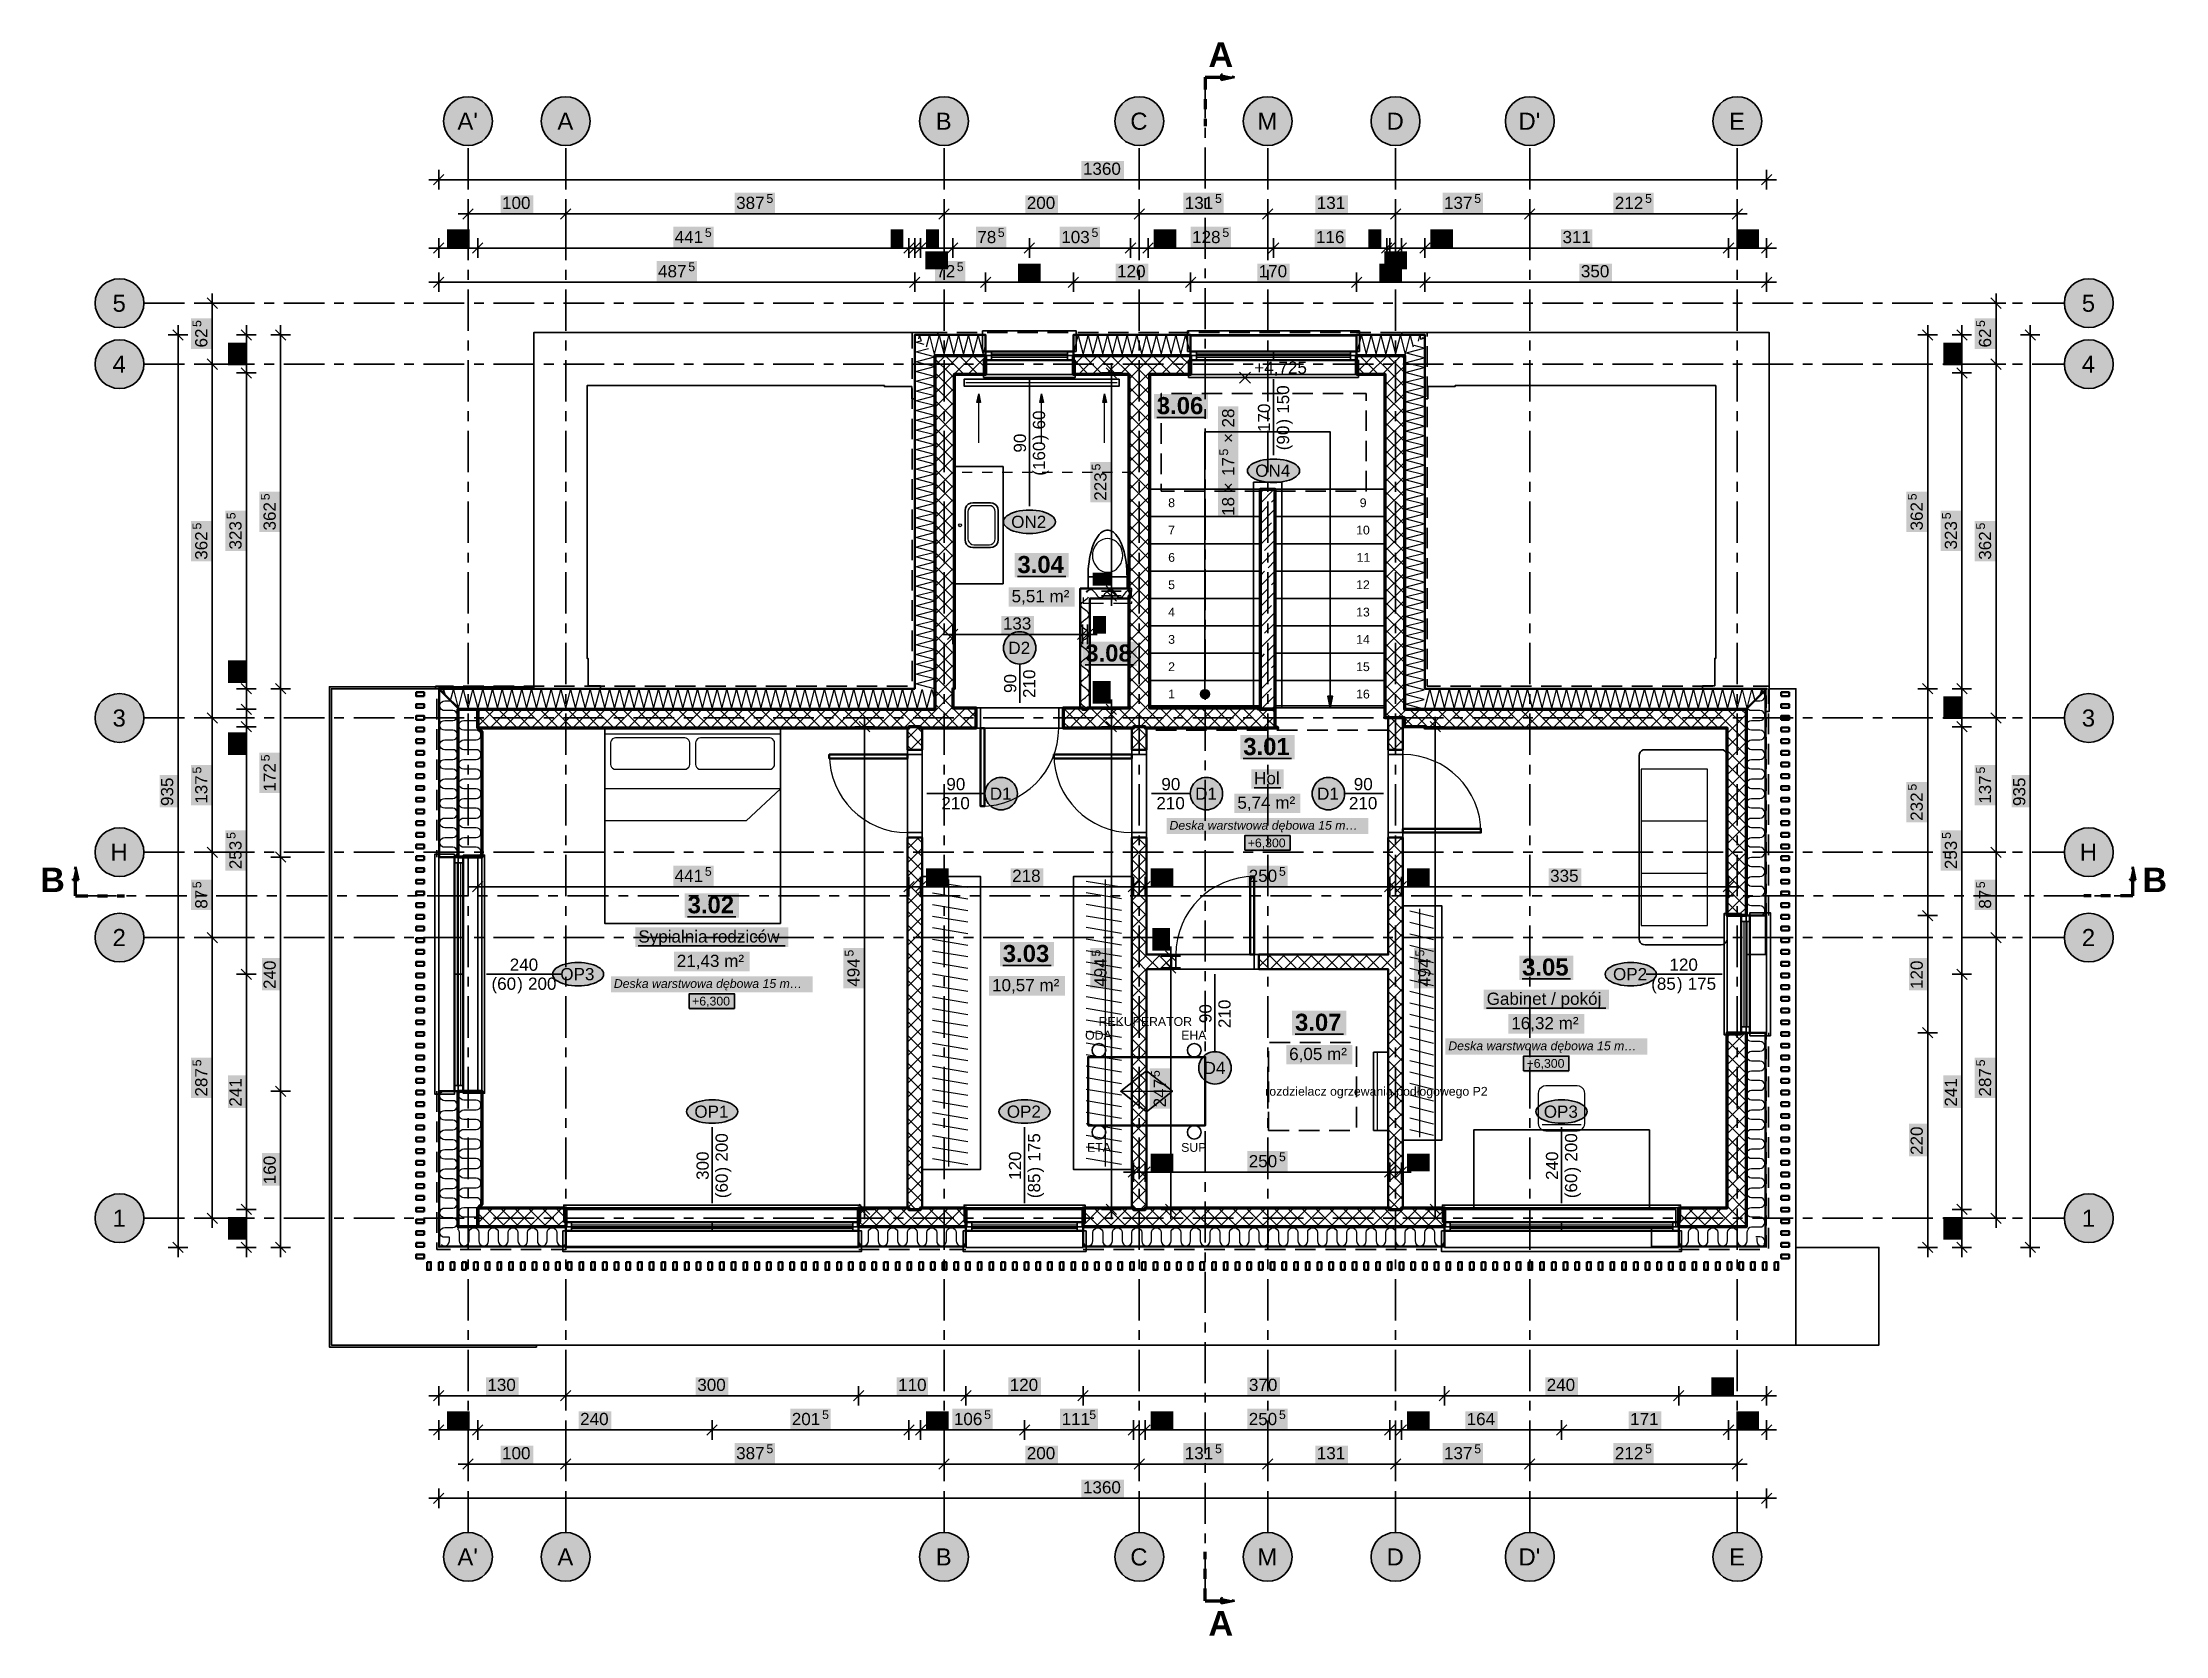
# Model space of a CAD drawing. Header units: metres. Extents: x -5.4 to 16.4, y -4.3 to 12.
import ezdxf

# ---------------------------------------------------------------- set-up
doc = ezdxf.new("R2010")
doc.units = ezdxf.units.M
for name, pattern in [('KRESKOWA', [5.25, 4.2, -1.05]), ('KRESKOWA_DROBNA', [3.15, 2.1, -1.05]), ('PUNKTOWA', [10.5, 8.4, -1.05, 0, -1.05]), ('PUNKTOWA_KROTKA', [6.3, 4.2, -1.05, 0, -1.05])]:
    doc.linetypes.add(name, pattern=pattern)
for name, color, linetype, lineweight in [('A-DRZWI', 3, 'Continuous', 35), ('A-IZOL-WODNA', 5, 'Continuous', 100), ('A-KRESKOWANIE', 8, 'Continuous', 18), ('A-MASKA', 7, 'Continuous', 18), ('A-MEBLE', 8, 'Continuous', 18), ('A-NAD-CIECIEM', 8, 'KRESKOWA', 25), ('A-OKNA', 3, 'Continuous', 35), ('A-OPISY', 2, 'Continuous', 25), ('A-OSIE', 1, 'PUNKTOWA', 25), ('A-POMIESZCZENIA', 2, 'Continuous', 25), ('A-PRZEKROJE', 1, 'PUNKTOWA_KROTKA', 50), ('A-RZEDNE', 1, 'Continuous', 25), ('A-SANITARNE', 6, 'Continuous', 25), ('A-SCHODY', 6, 'Continuous', 25), ('A-SCIANY-DZIAL', 7, 'Continuous', 35), ('A-SCIANY-IZOL', 4, 'Continuous', 35), ('A-SCIANY-KONSTR', 7, 'Continuous', 50), ('A-WIDOK', 7, 'Continuous', 25), ('A-WYMIARY', 1, 'Continuous', 25)]:
    doc.layers.add(name, color=color, linetype=linetype, lineweight=lineweight)
doc.layers.add('S-WENT', color=3, linetype='Continuous', lineweight=35, true_color=0x008a00)
doc.styles.add('PL_ARIAL', font='arial.ttf')
doc.styles.add('PL_ARIAL_B', font='arialbd.ttf')
doc.styles.add('PL_ARIAL_I', font='ariali.ttf')

msp = doc.modelspace()

# ---------------------------------------------------------------- texts
at = {"layer": 'A-OPISY', "style": 'PL_ARIAL'}
for s, p in [('ON4', (7.063, 7.596)), ('ON2', (4.563, 7.072)), ('D2', (4.534, 5.781)), ('D1', (4.344, 4.287)), ('D1', (6.447, 4.287)), ('D1', (7.696, 4.287)), ('OP3', (-0.055, 2.438)), ('OP2', (10.727, 2.438)), ('D4', (6.534, 1.477)), ('OP1', (1.318, 1.029)), ('OP2', (4.518, 1.029)), ('OP3', (10.018, 1.029))]:
    msp.add_text(s, height=0.125, dxfattribs=at).set_placement(p)
at = {"layer": 'A-OSIE', "style": 'PL_ARIAL'}
for s, p in [("A'", (-1.109, 11.152)), ('A', (-0.085, 11.152)), ('B', (3.79, 11.152)), ('C', (5.783, 11.152)), ('M', (7.084, 11.152)), ('D', (8.408, 11.152)), ("D'", (9.759, 11.152)), ('E', (11.915, 11.152)), ('5', (-4.641, 9.287)), ('5', (15.529, 9.287)), ('4', (-4.641, 8.662)), ('4', (15.529, 8.662)), ('3', (-4.641, 5.037)), ('3', (15.529, 5.037)), ('H', (-4.662, 3.663)), ('H', (15.508, 3.663)), ('2', (-4.641, 2.788)), ('2', (15.529, 2.788)), ('1', (-4.641, -0.088)), ('1', (15.529, -0.088)), ("A'", (-1.109, -3.558)), ('A', (-0.085, -3.558)), ('B', (3.79, -3.558)), ('C', (5.783, -3.558)), ('M', (7.084, -3.558)), ('D', (8.408, -3.558)), ("D'", (9.759, -3.558)), ('E', (11.915, -3.558))]:
    msp.add_text(s, height=0.175, dxfattribs=at).set_placement(p)
at = {"layer": 'A-POMIESZCZENIA'}
for s, height, style, p in [('3.06', 0.175, 'PL_ARIAL_B', (6.055, 8.238)), ('3.04', 0.175, 'PL_ARIAL_B', (4.627, 6.61)), ('5,51 m²', 0.125, 'PL_ARIAL', (4.567, 6.31)), ('3.08', 0.175, 'PL_ARIAL_B', (5.322, 5.703)), ('3.01', 0.175, 'PL_ARIAL_B', (6.94, 4.745)), ('Hol', 0.125, 'PL_ARIAL', (7.051, 4.445)), ('5,74 m²', 0.125, 'PL_ARIAL', (6.88, 4.195)), ('Deska warstwowa dębowa 15 m…', 0.09, 'PL_ARIAL_I', (6.184, 3.98)), ('+6,300', 0.09, 'PL_ARIAL', (6.986, 3.8)), ('3.02', 0.175, 'PL_ARIAL_B', (1.249, 3.124)), ('Sypialnia rodziców', 0.125, 'PL_ARIAL', (0.744, 2.824)), ('21,43 m²', 0.125, 'PL_ARIAL', (1.138, 2.574)), ('3.03', 0.175, 'PL_ARIAL_B', (4.477, 2.625)), ('3.05', 0.175, 'PL_ARIAL_B', (9.796, 2.486)), ('Deska warstwowa dębowa 15 m…', 0.09, 'PL_ARIAL_I', (0.493, 2.359)), ('10,57 m²', 0.125, 'PL_ARIAL', (4.367, 2.325)), ('+6,300', 0.09, 'PL_ARIAL', (1.295, 2.179)), ('Gabinet / pokój', 0.125, 'PL_ARIAL', (9.433, 2.186)), ('3.07', 0.175, 'PL_ARIAL_B', (7.47, 1.92)), ('16,32 m²', 0.125, 'PL_ARIAL', (9.685, 1.936)), ('6,05 m²', 0.125, 'PL_ARIAL', (7.41, 1.62)), ('Deska warstwowa dębowa 15 m…', 0.09, 'PL_ARIAL_I', (9.04, 1.721)), ('+6,300', 0.09, 'PL_ARIAL', (9.842, 1.541))]:
    msp.add_text(s, height=height, dxfattribs=dict(at, style=style)).set_placement(p)
at = {"layer": 'A-PRZEKROJE', "style": 'PL_ARIAL_B'}
for s, p in [('A', (6.584, 11.796)), ('B', (-5.382, 3.341)), ('B', (16.15, 3.341)), ('A', (6.584, -4.276))]:
    msp.add_text(s, height=0.25, dxfattribs=at).set_placement(p)
at = {"layer": 'A-RZEDNE', "style": 'PL_ARIAL'}
msp.add_text('+4,725', height=0.125, dxfattribs=at).set_placement((7.053, 8.652))
at = {"layer": 'A-SANITARNE', "style": 'PL_ARIAL'}
msp.add_text('rozdzielacz ogrzewania podłogowego P2', height=0.09, dxfattribs=at).set_placement((7.165, 1.255))
at = {"layer": 'A-SCHODY', "style": 'PL_ARIAL'}
for s, height, p in [('28', 0.125, (6.848, 8.101)), ('5', 0.09, (6.785, 7.814)), (' × ', 0.125, (6.848, 7.894)), ('17', 0.125, (6.848, 7.604)), ('18 × ', 0.125, (6.848, 7.195))]:
    msp.add_text(s, height=height, rotation=90, dxfattribs=at).set_placement(p)
for s, p in [('8', (6.171, 7.285)), ('9', (8.133, 7.285)), ('7', (6.171, 7.005)), ('10', (8.096, 7.005)), ('6', (6.171, 6.725)), ('11', (8.101, 6.725)), ('5', (6.171, 6.445)), ('12', (8.096, 6.445)), ('4', (6.171, 6.165)), ('13', (8.096, 6.165)), ('3', (6.171, 5.885)), ('14', (8.096, 5.885)), ('2', (6.171, 5.605)), ('15', (8.096, 5.605)), ('1', (6.171, 5.325)), ('16', (8.096, 5.325))]:
    msp.add_text(s, height=0.09, dxfattribs=at).set_placement(p)
at = {"layer": 'A-WYMIARY', "style": 'PL_ARIAL'}
for s, height, p in [('1360', 0.125, (5.298, 10.69)), ('100', 0.125, (-0.652, 10.34)), ('387', 0.125, (1.746, 10.34)), ('5', 0.09, (2.056, 10.402)), ('200', 0.125, (4.723, 10.34)), ('131', 0.125, (6.341, 10.34)), ('5', 0.09, (6.651, 10.402)), ('131', 0.125, (7.693, 10.34)), ('137', 0.125, (8.996, 10.34)), ('5', 0.09, (9.306, 10.402)), ('212', 0.125, (10.746, 10.34)), ('5', 0.09, (11.056, 10.402)), ('40', 0.125, (-1.201, 9.99)), ('441', 0.125, (1.116, 9.99)), ('5', 0.09, (1.426, 10.053)), ('6', 0.125, (3.342, 9.99)), ('6', 0.125, (3.706, 9.99)), ('78', 0.125, (4.216, 9.99)), ('5', 0.09, (4.426, 10.053)), ('103', 0.125, (5.076, 9.99)), ('5', 0.09, (5.386, 10.053)), ('18', 0.125, (6.037, 9.99)), ('128', 0.125, (6.416, 9.99)), ('5', 0.09, (6.726, 10.053)), ('116', 0.125, (7.685, 9.99)), ('3', 0.125, (8.237, 9.99)), ('24', 0.125, (8.872, 9.99)), ('311', 0.125, (10.21, 9.99)), ('39', 0.125, (12.004, 9.99)), ('5', 0.09, (1.256, 9.703)), ('33', 0.125, (3.699, 9.765)), ('5', 0.09, (4.006, 9.703)), ('12', 0.125, (8.399, 9.765)), ('487', 0.125, (0.946, 9.64)), ('72', 0.125, (3.796, 9.64)), ('90', 0.125, (4.649, 9.64)), ('120', 0.125, (5.648, 9.64)), ('170', 0.125, (7.098, 9.64)), ('70', 0.125, (8.349, 9.64)), ('350', 0.125, (10.398, 9.64)), ('133', 0.125, (4.478, 6.031)), ('5', 0.125, (5.417, 6.031)), ('90', 0.125, (3.899, 4.385)), ('90', 0.125, (6.101, 4.385)), ('90', 0.125, (8.072, 4.385)), ('210', 0.125, (3.848, 4.19)), ('210', 0.125, (6.05, 4.19)), ('210', 0.125, (8.022, 4.19)), ('441', 0.125, (1.116, 3.446)), ('5', 0.09, (1.426, 3.508)), ('12', 0.125, (3.706, 3.446)), ('218', 0.125, (4.573, 3.446)), ('12', 0.125, (6.006, 3.446)), ('250', 0.125, (6.996, 3.446)), ('5', 0.09, (7.306, 3.508)), ('12', 0.125, (8.632, 3.446)), ('335', 0.125, (10.083, 3.446)), ('240', 0.125, (-0.573, 2.535)), ('120', 0.125, (11.305, 2.535)), ('(60', 0.125, (-0.76, 2.34)), (') ', 0.125, (-0.497, 2.34)), ('200', 0.125, (-0.386, 2.34)), ('(85', 0.125, (11.118, 2.34)), (') ', 0.125, (11.381, 2.34)), ('175', 0.125, (11.492, 2.34)), ('5', 0.09, (7.306, 0.584)), ('12', 0.125, (6.006, 0.522)), ('250', 0.125, (6.996, 0.522)), ('12', 0.125, (8.632, 0.522)), ('130', 0.125, (-0.802, -1.77)), ('300', 0.125, (1.348, -1.77)), ('110', 0.125, (3.405, -1.77)), ('120', 0.125, (4.548, -1.77)), ('370', 0.125, (6.998, -1.77)), ('240', 0.125, (10.048, -1.77)), ('90', 0.125, (11.749, -1.77)), ('40', 0.125, (-1.201, -2.12)), ('240', 0.125, (0.148, -2.12)), ('201', 0.125, (2.316, -2.12)), ('5', 0.09, (2.626, -2.058)), ('12', 0.125, (3.706, -2.12)), ('106', 0.125, (3.976, -2.12)), ('5', 0.09, (4.286, -2.058)), ('111', 0.125, (5.079, -2.12)), ('5', 0.09, (5.363, -2.058)), ('12', 0.125, (6.006, -2.12)), ('250', 0.125, (6.996, -2.12)), ('5', 0.09, (7.306, -2.058)), ('12', 0.125, (8.632, -2.12)), ('164', 0.125, (9.228, -2.12)), ('171', 0.125, (10.903, -2.12)), ('39', 0.125, (12.004, -2.12)), ('100', 0.125, (-0.652, -2.47)), ('387', 0.125, (1.746, -2.47)), ('5', 0.09, (2.056, -2.408)), ('200', 0.125, (4.723, -2.47)), ('131', 0.125, (6.341, -2.47)), ('5', 0.09, (6.651, -2.408)), ('131', 0.125, (7.693, -2.47)), ('137', 0.125, (8.996, -2.47)), ('5', 0.09, (9.306, -2.408)), ('212', 0.125, (10.746, -2.47)), ('5', 0.09, (11.056, -2.408)), ('1360', 0.125, (5.298, -2.82))]:
    msp.add_text(s, height=height, dxfattribs=at).set_placement(p)
for s, height, p in [('5', 0.09, (-3.732, 9.131)), ('5', 0.09, (14.537, 9.131)), ('62', 0.125, (-3.67, 8.921)), ('39', 0.125, (-3.32, 8.754)), ('39', 0.125, (14.25, 8.754)), ('62', 0.125, (14.6, 8.921)), ('150', 0.125, (7.41, 8.242)), ('60', 0.125, (4.91, 8.081)), ('170', 0.125, (7.215, 8.055)), (') ', 0.125, (7.41, 8.131)), ('(90', 0.125, (7.41, 7.868)), ('90', 0.125, (4.715, 7.844)), (') ', 0.125, (4.91, 7.97)), ('(160', 0.125, (4.91, 7.607)), ('5', 0.09, (5.477, 7.661)), ('223', 0.125, (5.539, 7.351)), ('5', 0.09, (-3.032, 7.356)), ('5', 0.09, (13.837, 7.356)), ('5', 0.09, (-3.382, 7.161)), ('362', 0.125, (-2.97, 7.046)), ('362', 0.125, (13.9, 7.046)), ('5', 0.09, (14.187, 7.161)), ('5', 0.09, (-3.732, 7.056)), ('362', 0.125, (-3.67, 6.746)), ('323', 0.125, (-3.32, 6.851)), ('323', 0.125, (14.25, 6.851)), ('5', 0.09, (14.537, 7.056)), ('362', 0.125, (14.6, 6.746)), ('5', 0.125, (5.539, 6.497)), ('21', 0.125, (-3.32, 5.497)), ('90', 0.125, (4.615, 5.381)), ('210', 0.125, (4.81, 5.33)), ('18', 0.125, (5.539, 5.287)), ('39', 0.125, (14.25, 5.129)), ('18', 0.125, (-3.32, 4.761)), ('5', 0.09, (-3.732, 4.556)), ('5', 0.09, (-3.032, 4.681)), ('172', 0.125, (-2.97, 4.371)), ('5', 0.09, (14.537, 4.556)), ('935', 0.125, (-4.02, 4.223)), ('137', 0.125, (-3.67, 4.246)), ('5', 0.09, (13.837, 4.381)), ('232', 0.125, (13.9, 4.071)), ('137', 0.125, (14.6, 4.246)), ('935', 0.125, (14.95, 4.223)), ('5', 0.09, (-3.382, 3.886)), ('5', 0.09, (14.187, 3.886)), ('253', 0.125, (-3.32, 3.576)), ('253', 0.125, (14.25, 3.576)), ('5', 0.09, (-3.732, 3.381)), ('87', 0.125, (-3.67, 3.171)), ('5', 0.09, (14.537, 3.381)), ('87', 0.125, (14.6, 3.171)), ('12', 0.125, (6.147, 2.756)), ('240', 0.125, (-2.97, 2.348)), ('5', 0.09, (2.948, 2.681)), ('494', 0.125, (3.01, 2.371)), ('5', 0.09, (5.477, 2.681)), ('494', 0.125, (5.539, 2.371)), ('5', 0.09, (8.794, 2.681)), ('494', 0.125, (8.857, 2.371)), ('120', 0.125, (13.9, 2.348)), ('90', 0.125, (6.615, 1.999)), ('210', 0.125, (6.81, 1.948)), ('5', 0.09, (-3.732, 1.556)), ('287', 0.125, (-3.67, 1.246)), ('5', 0.09, (14.537, 1.556)), ('287', 0.125, (14.6, 1.246)), ('241', 0.125, (-3.32, 1.143)), ('5', 0.09, (6.085, 1.446)), ('247', 0.125, (6.147, 1.136)), ('241', 0.125, (14.25, 1.143)), ('220', 0.125, (13.9, 0.648)), ('300', 0.125, (1.465, 0.392)), ('200', 0.125, (1.66, 0.579)), ('120', 0.125, (4.665, 0.392)), ('175', 0.125, (4.86, 0.579)), ('240', 0.125, (10.165, 0.392)), ('200', 0.125, (10.36, 0.579)), ('160', 0.125, (-2.97, 0.348)), (') ', 0.125, (1.66, 0.468)), ('(60', 0.125, (1.66, 0.205)), (') ', 0.125, (4.86, 0.468)), ('(85', 0.125, (4.86, 0.205)), (') ', 0.125, (10.36, 0.468)), ('(60', 0.125, (10.36, 0.205)), ('39', 0.125, (-3.32, -0.206)), ('39', 0.125, (14.25, -0.206))]:
    msp.add_text(s, height=height, rotation=90, dxfattribs=at).set_placement(p)
at = {"layer": 'S-WENT', "style": 'PL_ARIAL'}
for s, p in [('REKUPERATOR', (5.458, 1.97)), ('ODA', (5.32, 1.83)), ('EHA', (6.304, 1.83)), ('ETA', (5.34, 0.68)), ('SUP', (6.304, 0.68))]:
    msp.add_text(s, height=0.09, dxfattribs=at).set_placement(p)

# ---------------------------------------------------------------- hatches: boundary and pattern name
at = {"layer": 'A-MASKA', "true_color": 0xffffff}
for points in [[(5.283, 10.648), (5.717, 10.648), (5.717, 10.83), (5.283, 10.83)], [(-0.667, 10.297), (-0.333, 10.297), (-0.333, 10.48), (-0.667, 10.48)], [(1.731, 10.297), (2.144, 10.297), (2.144, 10.508), (1.731, 10.508)], [(4.708, 10.297), (5.042, 10.297), (5.042, 10.48), (4.708, 10.48)], [(6.326, 10.297), (6.739, 10.297), (6.739, 10.508), (6.326, 10.508)], [(7.678, 10.297), (8.012, 10.297), (8.012, 10.48), (7.678, 10.48)], [(8.981, 10.297), (9.394, 10.297), (9.394, 10.508), (8.981, 10.508)], [(10.731, 10.297), (11.144, 10.297), (11.144, 10.508), (10.731, 10.508)], [(-1.216, 9.947), (-0.984, 9.947), (-0.984, 10.13), (-1.216, 10.13)], [(1.101, 9.947), (1.514, 9.947), (1.514, 10.158), (1.101, 10.158)], [(3.327, 9.947), (3.459, 9.947), (3.459, 10.13), (3.327, 10.13)], [(3.691, 9.947), (3.823, 9.947), (3.823, 10.13), (3.691, 10.13)], [(4.201, 9.947), (4.514, 9.947), (4.514, 10.158), (4.201, 10.158)], [(5.061, 9.947), (5.474, 9.947), (5.474, 10.158), (5.061, 10.158)], [(6.022, 9.947), (6.254, 9.947), (6.254, 10.13), (6.022, 10.13)], [(6.401, 9.947), (6.814, 9.947), (6.814, 10.158), (6.401, 10.158)], [(7.67, 9.947), (7.99, 9.947), (7.99, 10.13), (7.67, 10.13)], [(8.222, 9.947), (8.354, 9.947), (8.354, 10.13), (8.222, 10.13)], [(8.857, 9.947), (9.089, 9.947), (9.089, 10.13), (8.857, 10.13)], [(10.195, 9.947), (10.515, 9.947), (10.515, 10.13), (10.195, 10.13)], [(11.989, 9.947), (12.221, 9.947), (12.221, 10.13), (11.989, 10.13)], [(0.931, 9.598), (1.344, 9.598), (1.344, 9.808), (0.931, 9.808)], [(3.684, 9.722), (3.916, 9.722), (3.916, 9.905), (3.684, 9.905)], [(3.781, 9.598), (4.094, 9.598), (4.094, 9.808), (3.781, 9.808)], [(8.384, 9.722), (8.616, 9.722), (8.616, 9.905), (8.384, 9.905)], [(4.634, 9.598), (4.866, 9.598), (4.866, 9.78), (4.634, 9.78)], [(5.633, 9.598), (5.967, 9.598), (5.967, 9.78), (5.633, 9.78)], [(7.083, 9.598), (7.417, 9.598), (7.417, 9.78), (7.083, 9.78)], [(8.334, 9.598), (8.566, 9.598), (8.566, 9.78), (8.334, 9.78)], [(10.383, 9.598), (10.717, 9.598), (10.717, 9.78), (10.383, 9.78)], [(-3.627, 8.906), (-3.627, 9.219), (-3.837, 9.219), (-3.837, 8.906)], [(14.642, 8.906), (14.642, 9.219), (14.432, 9.219), (14.432, 8.906)], [(-3.277, 8.739), (-3.277, 8.971), (-3.46, 8.971), (-3.46, 8.739)], [(14.292, 8.739), (14.292, 8.971), (14.11, 8.971), (14.11, 8.739)], [(6.89, 7.18), (6.89, 8.318), (6.68, 8.318), (6.68, 7.18)], [(5.582, 7.336), (5.582, 7.749), (5.372, 7.749), (5.372, 7.336)], [(-2.927, 7.031), (-2.927, 7.444), (-3.137, 7.444), (-3.137, 7.031)], [(13.942, 7.031), (13.942, 7.444), (13.732, 7.444), (13.732, 7.031)], [(-3.277, 6.836), (-3.277, 7.249), (-3.487, 7.249), (-3.487, 6.836)], [(14.292, 6.836), (14.292, 7.249), (14.082, 7.249), (14.082, 6.836)], [(-3.627, 6.731), (-3.627, 7.144), (-3.837, 7.144), (-3.837, 6.731)], [(14.642, 6.731), (14.642, 7.144), (14.432, 7.144), (14.432, 6.731)], [(5.582, 6.482), (5.582, 6.613), (5.399, 6.613), (5.399, 6.482)], [(4.463, 5.989), (4.797, 5.989), (4.797, 6.171), (4.463, 6.171)], [(5.402, 5.989), (5.533, 5.989), (5.533, 6.171), (5.402, 6.171)], [(-3.277, 5.482), (-3.277, 5.714), (-3.46, 5.714), (-3.46, 5.482)], [(5.582, 5.272), (5.582, 5.504), (5.399, 5.504), (5.399, 5.272)], [(14.292, 5.114), (14.292, 5.346), (14.11, 5.346), (14.11, 5.114)], [(-3.277, 4.746), (-3.277, 4.978), (-3.46, 4.978), (-3.46, 4.746)], [(-3.627, 4.231), (-3.627, 4.644), (-3.837, 4.644), (-3.837, 4.231)], [(-2.927, 4.356), (-2.927, 4.769), (-3.137, 4.769), (-3.137, 4.356)], [(14.642, 4.231), (14.642, 4.644), (14.432, 4.644), (14.432, 4.231)], [(-3.977, 4.208), (-3.977, 4.542), (-4.16, 4.542), (-4.16, 4.208)], [(13.942, 4.056), (13.942, 4.469), (13.732, 4.469), (13.732, 4.056)], [(14.992, 4.208), (14.992, 4.542), (14.81, 4.542), (14.81, 4.208)], [(-3.277, 3.561), (-3.277, 3.974), (-3.487, 3.974), (-3.487, 3.561)], [(14.292, 3.561), (14.292, 3.974), (14.082, 3.974), (14.082, 3.561)], [(1.101, 3.403), (1.514, 3.403), (1.514, 3.613), (1.101, 3.613)], [(3.691, 3.403), (3.924, 3.403), (3.924, 3.586), (3.691, 3.586)], [(4.558, 3.403), (4.892, 3.403), (4.892, 3.586), (4.558, 3.586)], [(5.992, 3.403), (6.224, 3.403), (6.224, 3.586), (5.992, 3.586)], [(6.981, 3.403), (7.394, 3.403), (7.394, 3.613), (6.981, 3.613)], [(8.617, 3.403), (8.849, 3.403), (8.849, 3.586), (8.617, 3.586)], [(10.068, 3.403), (10.402, 3.403), (10.402, 3.586), (10.068, 3.586)], [(-3.627, 3.156), (-3.627, 3.469), (-3.837, 3.469), (-3.837, 3.156)], [(14.642, 3.156), (14.642, 3.469), (14.432, 3.469), (14.432, 3.156)], [(6.19, 2.741), (6.19, 2.974), (6.008, 2.974), (6.008, 2.741)], [(-2.927, 2.333), (-2.927, 2.667), (-3.11, 2.667), (-3.11, 2.333)], [(3.053, 2.356), (3.053, 2.769), (2.843, 2.769), (2.843, 2.356)], [(5.582, 2.356), (5.582, 2.769), (5.372, 2.769), (5.372, 2.356)], [(8.899, 2.356), (8.899, 2.769), (8.689, 2.769), (8.689, 2.356)], [(13.942, 2.333), (13.942, 2.667), (13.76, 2.667), (13.76, 2.333)], [(-3.627, 1.231), (-3.627, 1.644), (-3.837, 1.644), (-3.837, 1.231)], [(6.19, 1.121), (6.19, 1.534), (5.98, 1.534), (5.98, 1.121)], [(14.642, 1.231), (14.642, 1.644), (14.432, 1.644), (14.432, 1.231)], [(-3.277, 1.128), (-3.277, 1.462), (-3.46, 1.462), (-3.46, 1.128)], [(14.292, 1.128), (14.292, 1.462), (14.11, 1.462), (14.11, 1.128)], [(13.942, 0.633), (13.942, 0.967), (13.76, 0.967), (13.76, 0.633)], [(-2.927, 0.333), (-2.927, 0.667), (-3.11, 0.667), (-3.11, 0.333)], [(5.992, 0.479), (6.224, 0.479), (6.224, 0.662), (5.992, 0.662)], [(6.981, 0.479), (7.394, 0.479), (7.394, 0.689), (6.981, 0.689)], [(8.617, 0.479), (8.849, 0.479), (8.849, 0.662), (8.617, 0.662)], [(-3.277, -0.221), (-3.277, 0.011), (-3.46, 0.011), (-3.46, -0.221)], [(14.292, -0.221), (14.292, 0.011), (14.11, 0.011), (14.11, -0.221)], [(-0.817, -1.812), (-0.483, -1.812), (-0.483, -1.63), (-0.817, -1.63)], [(1.333, -1.812), (1.667, -1.812), (1.667, -1.63), (1.333, -1.63)], [(3.39, -1.812), (3.71, -1.812), (3.71, -1.63), (3.39, -1.63)], [(4.533, -1.812), (4.867, -1.812), (4.867, -1.63), (4.533, -1.63)], [(6.983, -1.812), (7.317, -1.812), (7.317, -1.63), (6.983, -1.63)], [(10.033, -1.812), (10.367, -1.812), (10.367, -1.63), (10.033, -1.63)], [(11.734, -1.812), (11.966, -1.812), (11.966, -1.63), (11.734, -1.63)], [(2.301, -2.163), (2.714, -2.163), (2.714, -1.953), (2.301, -1.953)], [(3.961, -2.163), (4.374, -2.163), (4.374, -1.953), (3.961, -1.953)], [(5.064, -2.163), (5.451, -2.163), (5.451, -1.953), (5.064, -1.953)], [(6.981, -2.163), (7.394, -2.163), (7.394, -1.953), (6.981, -1.953)], [(-1.216, -2.163), (-0.984, -2.163), (-0.984, -1.98), (-1.216, -1.98)], [(0.133, -2.163), (0.467, -2.163), (0.467, -1.98), (0.133, -1.98)], [(3.691, -2.163), (3.924, -2.163), (3.924, -1.98), (3.691, -1.98)], [(5.992, -2.163), (6.224, -2.163), (6.224, -1.98), (5.992, -1.98)], [(8.617, -2.163), (8.849, -2.163), (8.849, -1.98), (8.617, -1.98)], [(9.213, -2.163), (9.547, -2.163), (9.547, -1.98), (9.213, -1.98)], [(10.888, -2.163), (11.222, -2.163), (11.222, -1.98), (10.888, -1.98)], [(11.989, -2.163), (12.221, -2.163), (12.221, -1.98), (11.989, -1.98)], [(-0.667, -2.513), (-0.333, -2.513), (-0.333, -2.33), (-0.667, -2.33)], [(1.731, -2.513), (2.144, -2.513), (2.144, -2.303), (1.731, -2.303)], [(4.708, -2.513), (5.042, -2.513), (5.042, -2.33), (4.708, -2.33)], [(6.326, -2.513), (6.739, -2.513), (6.739, -2.303), (6.326, -2.303)], [(7.678, -2.513), (8.012, -2.513), (8.012, -2.33), (7.678, -2.33)], [(8.981, -2.513), (9.394, -2.513), (9.394, -2.303), (8.981, -2.303)], [(10.731, -2.513), (11.144, -2.513), (11.144, -2.303), (10.731, -2.303)], [(5.283, -2.863), (5.717, -2.863), (5.717, -2.68), (5.283, -2.68)]]:
    msp.add_hatch(color=7, dxfattribs=at).paths.add_polyline_path(points)
at = {"layer": 'A-OPISY', "true_color": 0xffffff}
for points in [[(7.517, 7.658), (7.515, 7.674), (7.508, 7.689), (7.496, 7.704), (7.481, 7.718), (7.462, 7.731), (7.439, 7.743), (7.412, 7.754), (7.383, 7.762), (7.352, 7.769), (7.319, 7.774), (7.285, 7.777), (7.25, 7.778), (7.215, 7.777), (7.181, 7.774), (7.148, 7.769), (7.117, 7.762), (7.088, 7.754), (7.061, 7.743), (7.038, 7.731), (7.019, 7.718), (7.004, 7.704), (6.992, 7.689), (6.985, 7.674), (6.983, 7.658), (6.985, 7.643), (6.992, 7.627), (7.004, 7.612), (7.019, 7.598), (7.038, 7.585), (7.061, 7.573), (7.088, 7.563), (7.117, 7.554), (7.148, 7.547), (7.181, 7.542), (7.215, 7.539), (7.25, 7.538), (7.285, 7.539), (7.319, 7.542), (7.352, 7.547), (7.383, 7.554), (7.412, 7.563), (7.439, 7.573), (7.462, 7.585), (7.481, 7.598), (7.496, 7.612), (7.508, 7.627), (7.515, 7.643)], [(5.017, 7.135), (5.015, 7.151), (5.008, 7.166), (4.996, 7.181), (4.981, 7.195), (4.962, 7.208), (4.939, 7.22), (4.912, 7.23), (4.883, 7.239), (4.852, 7.246), (4.819, 7.251), (4.785, 7.254), (4.75, 7.255), (4.715, 7.254), (4.681, 7.251), (4.648, 7.246), (4.617, 7.239), (4.588, 7.23), (4.561, 7.22), (4.538, 7.208), (4.519, 7.195), (4.504, 7.181), (4.492, 7.166), (4.485, 7.151), (4.483, 7.135), (4.485, 7.119), (4.492, 7.104), (4.504, 7.089), (4.519, 7.075), (4.538, 7.062), (4.561, 7.05), (4.588, 7.04), (4.617, 7.031), (4.648, 7.024), (4.681, 7.019), (4.715, 7.016), (4.75, 7.015), (4.785, 7.016), (4.819, 7.019), (4.852, 7.024), (4.883, 7.031), (4.912, 7.04), (4.939, 7.05), (4.962, 7.062), (4.981, 7.075), (4.996, 7.089), (5.008, 7.104), (5.015, 7.119)], [(4.816, 5.843), (4.815, 5.865), (4.81, 5.886), (4.803, 5.907), (4.794, 5.926), (4.782, 5.944), (4.767, 5.961), (4.751, 5.975), (4.733, 5.987), (4.714, 5.997), (4.693, 6.004), (4.672, 6.008), (4.65, 6.009), (4.628, 6.008), (4.607, 6.004), (4.586, 5.997), (4.567, 5.987), (4.549, 5.975), (4.533, 5.961), (4.518, 5.944), (4.506, 5.926), (4.497, 5.907), (4.49, 5.886), (4.485, 5.865), (4.484, 5.843), (4.485, 5.821), (4.49, 5.8), (4.497, 5.78), (4.506, 5.76), (4.518, 5.742), (4.533, 5.726), (4.549, 5.711), (4.567, 5.699), (4.586, 5.69), (4.607, 5.683), (4.628, 5.678), (4.65, 5.677), (4.672, 5.678), (4.693, 5.683), (4.714, 5.69), (4.733, 5.699), (4.751, 5.711), (4.767, 5.726), (4.782, 5.742), (4.794, 5.76), (4.803, 5.78), (4.81, 5.8), (4.815, 5.821)], [(4.626, 4.35), (4.625, 4.372), (4.62, 4.393), (4.613, 4.414), (4.604, 4.433), (4.592, 4.451), (4.577, 4.467), (4.561, 4.482), (4.543, 4.494), (4.524, 4.503), (4.503, 4.51), (4.482, 4.515), (4.46, 4.516), (4.438, 4.515), (4.417, 4.51), (4.396, 4.503), (4.377, 4.494), (4.359, 4.482), (4.343, 4.467), (4.328, 4.451), (4.316, 4.433), (4.307, 4.414), (4.3, 4.393), (4.295, 4.372), (4.294, 4.35), (4.295, 4.328), (4.3, 4.307), (4.307, 4.286), (4.316, 4.267), (4.328, 4.249), (4.343, 4.233), (4.359, 4.218), (4.377, 4.206), (4.396, 4.197), (4.417, 4.19), (4.438, 4.185), (4.46, 4.184), (4.482, 4.185), (4.503, 4.19), (4.524, 4.197), (4.543, 4.206), (4.561, 4.218), (4.577, 4.233), (4.592, 4.249), (4.604, 4.267), (4.613, 4.286), (4.62, 4.307), (4.625, 4.328)], [(6.729, 4.35), (6.728, 4.372), (6.724, 4.393), (6.717, 4.414), (6.707, 4.433), (6.695, 4.451), (6.681, 4.467), (6.664, 4.482), (6.646, 4.494), (6.627, 4.503), (6.606, 4.51), (6.585, 4.515), (6.563, 4.516), (6.541, 4.515), (6.52, 4.51), (6.5, 4.503), (6.48, 4.494), (6.462, 4.482), (6.446, 4.467), (6.431, 4.451), (6.419, 4.433), (6.41, 4.414), (6.403, 4.393), (6.398, 4.372), (6.397, 4.35), (6.398, 4.328), (6.403, 4.307), (6.41, 4.286), (6.419, 4.267), (6.431, 4.249), (6.446, 4.233), (6.462, 4.218), (6.48, 4.206), (6.5, 4.197), (6.52, 4.19), (6.541, 4.185), (6.563, 4.184), (6.585, 4.185), (6.606, 4.19), (6.627, 4.197), (6.646, 4.206), (6.664, 4.218), (6.681, 4.233), (6.695, 4.249), (6.707, 4.267), (6.717, 4.286), (6.724, 4.307), (6.728, 4.328)], [(7.978, 4.35), (7.977, 4.372), (7.972, 4.393), (7.965, 4.414), (7.956, 4.433), (7.944, 4.451), (7.929, 4.467), (7.913, 4.482), (7.895, 4.494), (7.875, 4.503), (7.855, 4.51), (7.834, 4.515), (7.812, 4.516), (7.79, 4.515), (7.769, 4.51), (7.748, 4.503), (7.729, 4.494), (7.711, 4.482), (7.694, 4.467), (7.68, 4.451), (7.668, 4.433), (7.658, 4.414), (7.651, 4.393), (7.647, 4.372), (7.646, 4.35), (7.647, 4.328), (7.651, 4.307), (7.658, 4.286), (7.668, 4.267), (7.68, 4.249), (7.694, 4.233), (7.711, 4.218), (7.729, 4.206), (7.748, 4.197), (7.769, 4.19), (7.79, 4.185), (7.812, 4.184), (7.834, 4.185), (7.855, 4.19), (7.875, 4.197), (7.895, 4.206), (7.913, 4.218), (7.929, 4.233), (7.944, 4.249), (7.956, 4.267), (7.965, 4.286), (7.972, 4.307), (7.977, 4.328)], [(0.388, 2.5), (0.386, 2.516), (0.38, 2.531), (0.369, 2.546), (0.353, 2.56), (0.334, 2.573), (0.312, 2.585), (0.286, 2.595), (0.258, 2.604), (0.227, 2.611), (0.194, 2.616), (0.161, 2.619), (0.127, 2.62), (0.093, 2.619), (0.059, 2.616), (0.026, 2.611), (-0.004, 2.604), (-0.033, 2.595), (-0.058, 2.585), (-0.081, 2.573), (-0.1, 2.56), (-0.115, 2.546), (-0.126, 2.531), (-0.133, 2.516), (-0.135, 2.5), (-0.133, 2.484), (-0.126, 2.469), (-0.115, 2.454), (-0.1, 2.44), (-0.081, 2.427), (-0.058, 2.415), (-0.033, 2.405), (-0.004, 2.396), (0.026, 2.389), (0.059, 2.384), (0.093, 2.381), (0.127, 2.38), (0.161, 2.381), (0.194, 2.384), (0.227, 2.389), (0.258, 2.396), (0.286, 2.405), (0.312, 2.415), (0.334, 2.427), (0.353, 2.44), (0.369, 2.454), (0.38, 2.469), (0.386, 2.484)], [(11.17, 2.5), (11.168, 2.516), (11.161, 2.531), (11.15, 2.546), (11.135, 2.56), (11.116, 2.573), (11.093, 2.585), (11.068, 2.595), (11.039, 2.604), (11.009, 2.611), (10.976, 2.616), (10.942, 2.619), (10.908, 2.62), (10.874, 2.619), (10.841, 2.616), (10.808, 2.611), (10.777, 2.604), (10.749, 2.595), (10.723, 2.585), (10.701, 2.573), (10.682, 2.56), (10.666, 2.546), (10.655, 2.531), (10.649, 2.516), (10.647, 2.5), (10.649, 2.484), (10.655, 2.469), (10.666, 2.454), (10.682, 2.44), (10.701, 2.427), (10.723, 2.415), (10.749, 2.405), (10.777, 2.396), (10.808, 2.389), (10.841, 2.384), (10.874, 2.381), (10.908, 2.38), (10.942, 2.381), (10.976, 2.384), (11.009, 2.389), (11.039, 2.396), (11.068, 2.405), (11.093, 2.415), (11.116, 2.427), (11.135, 2.44), (11.15, 2.454), (11.161, 2.469), (11.168, 2.484)], [(6.816, 1.54), (6.815, 1.562), (6.81, 1.583), (6.803, 1.604), (6.794, 1.623), (6.782, 1.641), (6.767, 1.657), (6.751, 1.672), (6.733, 1.684), (6.714, 1.693), (6.693, 1.7), (6.672, 1.705), (6.65, 1.706), (6.628, 1.705), (6.607, 1.7), (6.586, 1.693), (6.567, 1.684), (6.549, 1.672), (6.533, 1.657), (6.518, 1.641), (6.506, 1.623), (6.497, 1.604), (6.49, 1.583), (6.485, 1.562), (6.484, 1.54), (6.485, 1.518), (6.49, 1.497), (6.497, 1.476), (6.506, 1.457), (6.518, 1.439), (6.533, 1.423), (6.549, 1.408), (6.567, 1.396), (6.586, 1.387), (6.607, 1.38), (6.628, 1.375), (6.65, 1.374), (6.672, 1.375), (6.693, 1.38), (6.714, 1.387), (6.733, 1.396), (6.751, 1.408), (6.767, 1.423), (6.782, 1.439), (6.794, 1.457), (6.803, 1.476), (6.81, 1.497), (6.815, 1.518)], [(1.762, 1.092), (1.76, 1.107), (1.753, 1.123), (1.742, 1.138), (1.727, 1.152), (1.708, 1.165), (1.685, 1.177), (1.659, 1.187), (1.631, 1.196), (1.6, 1.203), (1.568, 1.208), (1.534, 1.211), (1.5, 1.212), (1.466, 1.211), (1.432, 1.208), (1.4, 1.203), (1.369, 1.196), (1.341, 1.187), (1.315, 1.177), (1.292, 1.165), (1.273, 1.152), (1.258, 1.138), (1.247, 1.123), (1.24, 1.107), (1.238, 1.092), (1.24, 1.076), (1.247, 1.061), (1.258, 1.046), (1.273, 1.032), (1.292, 1.019), (1.315, 1.007), (1.341, 0.996), (1.369, 0.988), (1.4, 0.981), (1.432, 0.976), (1.466, 0.973), (1.5, 0.972), (1.534, 0.973), (1.568, 0.976), (1.6, 0.981), (1.631, 0.988), (1.659, 0.996), (1.685, 1.007), (1.708, 1.019), (1.727, 1.032), (1.742, 1.046), (1.753, 1.061), (1.76, 1.076)], [(4.962, 1.092), (4.96, 1.107), (4.953, 1.123), (4.942, 1.138), (4.927, 1.152), (4.908, 1.165), (4.885, 1.177), (4.859, 1.187), (4.831, 1.196), (4.8, 1.203), (4.768, 1.208), (4.734, 1.211), (4.7, 1.212), (4.666, 1.211), (4.632, 1.208), (4.6, 1.203), (4.569, 1.196), (4.541, 1.187), (4.515, 1.177), (4.492, 1.165), (4.473, 1.152), (4.458, 1.138), (4.447, 1.123), (4.44, 1.107), (4.438, 1.092), (4.44, 1.076), (4.447, 1.061), (4.458, 1.046), (4.473, 1.032), (4.492, 1.019), (4.515, 1.007), (4.541, 0.996), (4.569, 0.988), (4.6, 0.981), (4.632, 0.976), (4.666, 0.973), (4.7, 0.972), (4.734, 0.973), (4.768, 0.976), (4.8, 0.981), (4.831, 0.988), (4.859, 0.996), (4.885, 1.007), (4.908, 1.019), (4.927, 1.032), (4.942, 1.046), (4.953, 1.061), (4.96, 1.076)], [(10.462, 1.092), (10.46, 1.107), (10.453, 1.123), (10.442, 1.138), (10.427, 1.152), (10.408, 1.165), (10.385, 1.177), (10.359, 1.187), (10.331, 1.196), (10.3, 1.203), (10.268, 1.208), (10.234, 1.211), (10.2, 1.212), (10.166, 1.211), (10.132, 1.208), (10.1, 1.203), (10.069, 1.196), (10.041, 1.187), (10.015, 1.177), (9.992, 1.165), (9.973, 1.152), (9.958, 1.138), (9.947, 1.123), (9.94, 1.107), (9.938, 1.092), (9.94, 1.076), (9.947, 1.061), (9.958, 1.046), (9.973, 1.032), (9.992, 1.019), (10.015, 1.007), (10.041, 0.996), (10.069, 0.988), (10.1, 0.981), (10.132, 0.976), (10.166, 0.973), (10.2, 0.972), (10.234, 0.973), (10.268, 0.976), (10.3, 0.981), (10.331, 0.988), (10.359, 0.996), (10.385, 1.007), (10.408, 1.019), (10.427, 1.032), (10.442, 1.046), (10.453, 1.061), (10.46, 1.076)]]:
    msp.add_hatch(color=7, dxfattribs=at).paths.add_polyline_path(points)
at = {"layer": 'A-OSIE', "true_color": 0xffffff}
for points in [[(-0.75, 11.24), (-0.752, 11.273), (-0.759, 11.305), (-0.769, 11.336), (-0.783, 11.365), (-0.802, 11.392), (-0.823, 11.417), (-0.848, 11.438), (-0.875, 11.457), (-0.904, 11.471), (-0.935, 11.481), (-0.967, 11.488), (-1, 11.49), (-1.033, 11.488), (-1.065, 11.481), (-1.096, 11.471), (-1.125, 11.457), (-1.152, 11.438), (-1.177, 11.417), (-1.198, 11.392), (-1.217, 11.365), (-1.231, 11.336), (-1.241, 11.305), (-1.248, 11.273), (-1.25, 11.24), (-1.248, 11.207), (-1.241, 11.175), (-1.231, 11.144), (-1.217, 11.115), (-1.198, 11.088), (-1.177, 11.063), (-1.152, 11.042), (-1.125, 11.023), (-1.096, 11.009), (-1.065, 10.999), (-1.033, 10.992), (-1, 10.99), (-0.967, 10.992), (-0.935, 10.999), (-0.904, 11.009), (-0.875, 11.023), (-0.848, 11.042), (-0.823, 11.063), (-0.802, 11.088), (-0.783, 11.115), (-0.769, 11.144), (-0.759, 11.175), (-0.752, 11.207)], [(0.25, 11.24), (0.248, 11.273), (0.241, 11.305), (0.231, 11.336), (0.217, 11.365), (0.198, 11.392), (0.177, 11.417), (0.152, 11.438), (0.125, 11.457), (0.096, 11.471), (0.065, 11.481), (0.033, 11.488), (0, 11.49), (-0.033, 11.488), (-0.065, 11.481), (-0.096, 11.471), (-0.125, 11.457), (-0.152, 11.438), (-0.177, 11.417), (-0.198, 11.392), (-0.217, 11.365), (-0.231, 11.336), (-0.241, 11.305), (-0.248, 11.273), (-0.25, 11.24), (-0.248, 11.207), (-0.241, 11.175), (-0.231, 11.144), (-0.217, 11.115), (-0.198, 11.088), (-0.177, 11.063), (-0.152, 11.042), (-0.125, 11.023), (-0.096, 11.009), (-0.065, 10.999), (-0.033, 10.992), (0, 10.99), (0.033, 10.992), (0.065, 10.999), (0.096, 11.009), (0.125, 11.023), (0.152, 11.042), (0.177, 11.063), (0.198, 11.088), (0.217, 11.115), (0.231, 11.144), (0.241, 11.175), (0.248, 11.207)], [(4.125, 11.24), (4.123, 11.273), (4.116, 11.305), (4.106, 11.336), (4.092, 11.365), (4.073, 11.392), (4.052, 11.417), (4.027, 11.438), (4, 11.457), (3.971, 11.471), (3.94, 11.481), (3.908, 11.488), (3.875, 11.49), (3.842, 11.488), (3.81, 11.481), (3.779, 11.471), (3.75, 11.457), (3.723, 11.438), (3.698, 11.417), (3.677, 11.392), (3.658, 11.365), (3.644, 11.336), (3.634, 11.305), (3.627, 11.273), (3.625, 11.24), (3.627, 11.207), (3.634, 11.175), (3.644, 11.144), (3.658, 11.115), (3.677, 11.088), (3.698, 11.063), (3.723, 11.042), (3.75, 11.023), (3.779, 11.009), (3.81, 10.999), (3.842, 10.992), (3.875, 10.99), (3.908, 10.992), (3.94, 10.999), (3.971, 11.009), (4, 11.023), (4.027, 11.042), (4.052, 11.063), (4.073, 11.088), (4.092, 11.115), (4.106, 11.144), (4.116, 11.175), (4.123, 11.207)], [(6.125, 11.24), (6.123, 11.273), (6.116, 11.305), (6.106, 11.336), (6.092, 11.365), (6.073, 11.392), (6.052, 11.417), (6.027, 11.438), (6, 11.457), (5.971, 11.471), (5.94, 11.481), (5.908, 11.488), (5.875, 11.49), (5.842, 11.488), (5.81, 11.481), (5.779, 11.471), (5.75, 11.457), (5.723, 11.438), (5.698, 11.417), (5.677, 11.392), (5.658, 11.365), (5.644, 11.336), (5.634, 11.305), (5.627, 11.273), (5.625, 11.24), (5.627, 11.207), (5.634, 11.175), (5.644, 11.144), (5.658, 11.115), (5.677, 11.088), (5.698, 11.063), (5.723, 11.042), (5.75, 11.023), (5.779, 11.009), (5.81, 10.999), (5.842, 10.992), (5.875, 10.99), (5.908, 10.992), (5.94, 10.999), (5.971, 11.009), (6, 11.023), (6.027, 11.042), (6.052, 11.063), (6.073, 11.088), (6.092, 11.115), (6.106, 11.144), (6.116, 11.175), (6.123, 11.207)], [(7.44, 11.24), (7.438, 11.273), (7.431, 11.305), (7.421, 11.336), (7.407, 11.365), (7.388, 11.392), (7.367, 11.417), (7.342, 11.438), (7.315, 11.457), (7.286, 11.471), (7.255, 11.481), (7.223, 11.488), (7.19, 11.49), (7.157, 11.488), (7.125, 11.481), (7.094, 11.471), (7.065, 11.457), (7.038, 11.438), (7.013, 11.417), (6.992, 11.392), (6.973, 11.365), (6.959, 11.336), (6.949, 11.305), (6.942, 11.273), (6.94, 11.24), (6.942, 11.207), (6.949, 11.175), (6.959, 11.144), (6.973, 11.115), (6.992, 11.088), (7.013, 11.063), (7.038, 11.042), (7.065, 11.023), (7.094, 11.009), (7.125, 10.999), (7.157, 10.992), (7.19, 10.99), (7.223, 10.992), (7.255, 10.999), (7.286, 11.009), (7.315, 11.023), (7.342, 11.042), (7.367, 11.063), (7.388, 11.088), (7.407, 11.115), (7.421, 11.144), (7.431, 11.175), (7.438, 11.207)], [(8.75, 11.24), (8.748, 11.273), (8.741, 11.305), (8.731, 11.336), (8.717, 11.365), (8.698, 11.392), (8.677, 11.417), (8.652, 11.438), (8.625, 11.457), (8.596, 11.471), (8.565, 11.481), (8.533, 11.488), (8.5, 11.49), (8.467, 11.488), (8.435, 11.481), (8.404, 11.471), (8.375, 11.457), (8.348, 11.438), (8.323, 11.417), (8.302, 11.392), (8.283, 11.365), (8.269, 11.336), (8.259, 11.305), (8.252, 11.273), (8.25, 11.24), (8.252, 11.207), (8.259, 11.175), (8.269, 11.144), (8.283, 11.115), (8.302, 11.088), (8.323, 11.063), (8.348, 11.042), (8.375, 11.023), (8.404, 11.009), (8.435, 10.999), (8.467, 10.992), (8.5, 10.99), (8.533, 10.992), (8.565, 10.999), (8.596, 11.009), (8.625, 11.023), (8.652, 11.042), (8.677, 11.063), (8.698, 11.088), (8.717, 11.115), (8.731, 11.144), (8.741, 11.175), (8.748, 11.207)], [(10.125, 11.24), (10.123, 11.273), (10.116, 11.305), (10.106, 11.336), (10.092, 11.365), (10.073, 11.392), (10.052, 11.417), (10.027, 11.438), (10, 11.457), (9.971, 11.471), (9.94, 11.481), (9.908, 11.488), (9.875, 11.49), (9.842, 11.488), (9.81, 11.481), (9.779, 11.471), (9.75, 11.457), (9.723, 11.438), (9.698, 11.417), (9.677, 11.392), (9.658, 11.365), (9.644, 11.336), (9.634, 11.305), (9.627, 11.273), (9.625, 11.24), (9.627, 11.207), (9.634, 11.175), (9.644, 11.144), (9.658, 11.115), (9.677, 11.088), (9.698, 11.063), (9.723, 11.042), (9.75, 11.023), (9.779, 11.009), (9.81, 10.999), (9.842, 10.992), (9.875, 10.99), (9.908, 10.992), (9.94, 10.999), (9.971, 11.009), (10, 11.023), (10.027, 11.042), (10.052, 11.063), (10.073, 11.088), (10.092, 11.115), (10.106, 11.144), (10.116, 11.175), (10.123, 11.207)], [(12.25, 11.24), (12.248, 11.273), (12.241, 11.305), (12.231, 11.336), (12.217, 11.365), (12.198, 11.392), (12.177, 11.417), (12.152, 11.438), (12.125, 11.457), (12.096, 11.471), (12.065, 11.481), (12.033, 11.488), (12, 11.49), (11.967, 11.488), (11.935, 11.481), (11.904, 11.471), (11.875, 11.457), (11.848, 11.438), (11.823, 11.417), (11.802, 11.392), (11.783, 11.365), (11.769, 11.336), (11.759, 11.305), (11.752, 11.273), (11.75, 11.24), (11.752, 11.207), (11.759, 11.175), (11.769, 11.144), (11.783, 11.115), (11.802, 11.088), (11.823, 11.063), (11.848, 11.042), (11.875, 11.023), (11.904, 11.009), (11.935, 10.999), (11.967, 10.992), (12, 10.99), (12.033, 10.992), (12.065, 10.999), (12.096, 11.009), (12.125, 11.023), (12.152, 11.042), (12.177, 11.063), (12.198, 11.088), (12.217, 11.115), (12.231, 11.144), (12.241, 11.175), (12.248, 11.207)], [(-4.32, 9.375), (-4.322, 9.408), (-4.329, 9.44), (-4.339, 9.471), (-4.353, 9.5), (-4.372, 9.527), (-4.393, 9.552), (-4.418, 9.573), (-4.445, 9.592), (-4.474, 9.606), (-4.505, 9.616), (-4.537, 9.623), (-4.57, 9.625), (-4.603, 9.623), (-4.635, 9.616), (-4.666, 9.606), (-4.695, 9.592), (-4.722, 9.573), (-4.747, 9.552), (-4.768, 9.527), (-4.787, 9.5), (-4.801, 9.471), (-4.811, 9.44), (-4.818, 9.408), (-4.82, 9.375), (-4.818, 9.342), (-4.811, 9.31), (-4.801, 9.279), (-4.787, 9.25), (-4.768, 9.223), (-4.747, 9.198), (-4.722, 9.177), (-4.695, 9.158), (-4.666, 9.144), (-4.635, 9.134), (-4.603, 9.127), (-4.57, 9.125), (-4.537, 9.127), (-4.505, 9.134), (-4.474, 9.144), (-4.445, 9.158), (-4.418, 9.177), (-4.393, 9.198), (-4.372, 9.223), (-4.353, 9.25), (-4.339, 9.279), (-4.329, 9.31), (-4.322, 9.342)], [(15.85, 9.375), (15.848, 9.408), (15.841, 9.44), (15.831, 9.471), (15.817, 9.5), (15.798, 9.527), (15.777, 9.552), (15.752, 9.573), (15.725, 9.592), (15.696, 9.606), (15.665, 9.616), (15.633, 9.623), (15.6, 9.625), (15.567, 9.623), (15.535, 9.616), (15.504, 9.606), (15.475, 9.592), (15.448, 9.573), (15.423, 9.552), (15.402, 9.527), (15.383, 9.5), (15.369, 9.471), (15.359, 9.44), (15.352, 9.408), (15.35, 9.375), (15.352, 9.342), (15.359, 9.31), (15.369, 9.279), (15.383, 9.25), (15.402, 9.223), (15.423, 9.198), (15.448, 9.177), (15.475, 9.158), (15.504, 9.144), (15.535, 9.134), (15.567, 9.127), (15.6, 9.125), (15.633, 9.127), (15.665, 9.134), (15.696, 9.144), (15.725, 9.158), (15.752, 9.177), (15.777, 9.198), (15.798, 9.223), (15.817, 9.25), (15.831, 9.279), (15.841, 9.31), (15.848, 9.342)], [(-4.32, 8.75), (-4.322, 8.783), (-4.329, 8.815), (-4.339, 8.846), (-4.353, 8.875), (-4.372, 8.902), (-4.393, 8.927), (-4.418, 8.948), (-4.445, 8.967), (-4.474, 8.981), (-4.505, 8.991), (-4.537, 8.998), (-4.57, 9), (-4.603, 8.998), (-4.635, 8.991), (-4.666, 8.981), (-4.695, 8.967), (-4.722, 8.948), (-4.747, 8.927), (-4.768, 8.902), (-4.787, 8.875), (-4.801, 8.846), (-4.811, 8.815), (-4.818, 8.783), (-4.82, 8.75), (-4.818, 8.717), (-4.811, 8.685), (-4.801, 8.654), (-4.787, 8.625), (-4.768, 8.598), (-4.747, 8.573), (-4.722, 8.552), (-4.695, 8.533), (-4.666, 8.519), (-4.635, 8.509), (-4.603, 8.502), (-4.57, 8.5), (-4.537, 8.502), (-4.505, 8.509), (-4.474, 8.519), (-4.445, 8.533), (-4.418, 8.552), (-4.393, 8.573), (-4.372, 8.598), (-4.353, 8.625), (-4.339, 8.654), (-4.329, 8.685), (-4.322, 8.717)], [(15.85, 8.75), (15.848, 8.783), (15.841, 8.815), (15.831, 8.846), (15.817, 8.875), (15.798, 8.902), (15.777, 8.927), (15.752, 8.948), (15.725, 8.967), (15.696, 8.981), (15.665, 8.991), (15.633, 8.998), (15.6, 9), (15.567, 8.998), (15.535, 8.991), (15.504, 8.981), (15.475, 8.967), (15.448, 8.948), (15.423, 8.927), (15.402, 8.902), (15.383, 8.875), (15.369, 8.846), (15.359, 8.815), (15.352, 8.783), (15.35, 8.75), (15.352, 8.717), (15.359, 8.685), (15.369, 8.654), (15.383, 8.625), (15.402, 8.598), (15.423, 8.573), (15.448, 8.552), (15.475, 8.533), (15.504, 8.519), (15.535, 8.509), (15.567, 8.502), (15.6, 8.5), (15.633, 8.502), (15.665, 8.509), (15.696, 8.519), (15.725, 8.533), (15.752, 8.552), (15.777, 8.573), (15.798, 8.598), (15.817, 8.625), (15.831, 8.654), (15.841, 8.685), (15.848, 8.717)], [(-4.32, 5.125), (-4.322, 5.158), (-4.329, 5.19), (-4.339, 5.221), (-4.353, 5.25), (-4.372, 5.277), (-4.393, 5.302), (-4.418, 5.323), (-4.445, 5.342), (-4.474, 5.356), (-4.505, 5.366), (-4.537, 5.373), (-4.57, 5.375), (-4.603, 5.373), (-4.635, 5.366), (-4.666, 5.356), (-4.695, 5.342), (-4.722, 5.323), (-4.747, 5.302), (-4.768, 5.277), (-4.787, 5.25), (-4.801, 5.221), (-4.811, 5.19), (-4.818, 5.158), (-4.82, 5.125), (-4.818, 5.092), (-4.811, 5.06), (-4.801, 5.029), (-4.787, 5), (-4.768, 4.973), (-4.747, 4.948), (-4.722, 4.927), (-4.695, 4.908), (-4.666, 4.894), (-4.635, 4.884), (-4.603, 4.877), (-4.57, 4.875), (-4.537, 4.877), (-4.505, 4.884), (-4.474, 4.894), (-4.445, 4.908), (-4.418, 4.927), (-4.393, 4.948), (-4.372, 4.973), (-4.353, 5), (-4.339, 5.029), (-4.329, 5.06), (-4.322, 5.092)], [(15.85, 5.125), (15.848, 5.158), (15.841, 5.19), (15.831, 5.221), (15.817, 5.25), (15.798, 5.277), (15.777, 5.302), (15.752, 5.323), (15.725, 5.342), (15.696, 5.356), (15.665, 5.366), (15.633, 5.373), (15.6, 5.375), (15.567, 5.373), (15.535, 5.366), (15.504, 5.356), (15.475, 5.342), (15.448, 5.323), (15.423, 5.302), (15.402, 5.277), (15.383, 5.25), (15.369, 5.221), (15.359, 5.19), (15.352, 5.158), (15.35, 5.125), (15.352, 5.092), (15.359, 5.06), (15.369, 5.029), (15.383, 5), (15.402, 4.973), (15.423, 4.948), (15.448, 4.927), (15.475, 4.908), (15.504, 4.894), (15.535, 4.884), (15.567, 4.877), (15.6, 4.875), (15.633, 4.877), (15.665, 4.884), (15.696, 4.894), (15.725, 4.908), (15.752, 4.927), (15.777, 4.948), (15.798, 4.973), (15.817, 5), (15.831, 5.029), (15.841, 5.06), (15.848, 5.092)], [(-4.32, 3.75), (-4.322, 3.783), (-4.329, 3.815), (-4.339, 3.846), (-4.353, 3.875), (-4.372, 3.902), (-4.393, 3.927), (-4.418, 3.948), (-4.445, 3.967), (-4.474, 3.981), (-4.505, 3.991), (-4.537, 3.998), (-4.57, 4), (-4.603, 3.998), (-4.635, 3.991), (-4.666, 3.981), (-4.695, 3.967), (-4.722, 3.948), (-4.747, 3.927), (-4.768, 3.902), (-4.787, 3.875), (-4.801, 3.846), (-4.811, 3.815), (-4.818, 3.783), (-4.82, 3.75), (-4.818, 3.717), (-4.811, 3.685), (-4.801, 3.654), (-4.787, 3.625), (-4.768, 3.598), (-4.747, 3.573), (-4.722, 3.552), (-4.695, 3.533), (-4.666, 3.519), (-4.635, 3.509), (-4.603, 3.502), (-4.57, 3.5), (-4.537, 3.502), (-4.505, 3.509), (-4.474, 3.519), (-4.445, 3.533), (-4.418, 3.552), (-4.393, 3.573), (-4.372, 3.598), (-4.353, 3.625), (-4.339, 3.654), (-4.329, 3.685), (-4.322, 3.717)], [(15.85, 3.75), (15.848, 3.783), (15.841, 3.815), (15.831, 3.846), (15.817, 3.875), (15.798, 3.902), (15.777, 3.927), (15.752, 3.948), (15.725, 3.967), (15.696, 3.981), (15.665, 3.991), (15.633, 3.998), (15.6, 4), (15.567, 3.998), (15.535, 3.991), (15.504, 3.981), (15.475, 3.967), (15.448, 3.948), (15.423, 3.927), (15.402, 3.902), (15.383, 3.875), (15.369, 3.846), (15.359, 3.815), (15.352, 3.783), (15.35, 3.75), (15.352, 3.717), (15.359, 3.685), (15.369, 3.654), (15.383, 3.625), (15.402, 3.598), (15.423, 3.573), (15.448, 3.552), (15.475, 3.533), (15.504, 3.519), (15.535, 3.509), (15.567, 3.502), (15.6, 3.5), (15.633, 3.502), (15.665, 3.509), (15.696, 3.519), (15.725, 3.533), (15.752, 3.552), (15.777, 3.573), (15.798, 3.598), (15.817, 3.625), (15.831, 3.654), (15.841, 3.685), (15.848, 3.717)], [(-4.32, 2.875), (-4.322, 2.908), (-4.329, 2.94), (-4.339, 2.971), (-4.353, 3), (-4.372, 3.027), (-4.393, 3.052), (-4.418, 3.073), (-4.445, 3.092), (-4.474, 3.106), (-4.505, 3.116), (-4.537, 3.123), (-4.57, 3.125), (-4.603, 3.123), (-4.635, 3.116), (-4.666, 3.106), (-4.695, 3.092), (-4.722, 3.073), (-4.747, 3.052), (-4.768, 3.027), (-4.787, 3), (-4.801, 2.971), (-4.811, 2.94), (-4.818, 2.908), (-4.82, 2.875), (-4.818, 2.842), (-4.811, 2.81), (-4.801, 2.779), (-4.787, 2.75), (-4.768, 2.723), (-4.747, 2.698), (-4.722, 2.677), (-4.695, 2.658), (-4.666, 2.644), (-4.635, 2.634), (-4.603, 2.627), (-4.57, 2.625), (-4.537, 2.627), (-4.505, 2.634), (-4.474, 2.644), (-4.445, 2.658), (-4.418, 2.677), (-4.393, 2.698), (-4.372, 2.723), (-4.353, 2.75), (-4.339, 2.779), (-4.329, 2.81), (-4.322, 2.842)], [(15.85, 2.875), (15.848, 2.908), (15.841, 2.94), (15.831, 2.971), (15.817, 3), (15.798, 3.027), (15.777, 3.052), (15.752, 3.073), (15.725, 3.092), (15.696, 3.106), (15.665, 3.116), (15.633, 3.123), (15.6, 3.125), (15.567, 3.123), (15.535, 3.116), (15.504, 3.106), (15.475, 3.092), (15.448, 3.073), (15.423, 3.052), (15.402, 3.027), (15.383, 3), (15.369, 2.971), (15.359, 2.94), (15.352, 2.908), (15.35, 2.875), (15.352, 2.842), (15.359, 2.81), (15.369, 2.779), (15.383, 2.75), (15.402, 2.723), (15.423, 2.698), (15.448, 2.677), (15.475, 2.658), (15.504, 2.644), (15.535, 2.634), (15.567, 2.627), (15.6, 2.625), (15.633, 2.627), (15.665, 2.634), (15.696, 2.644), (15.725, 2.658), (15.752, 2.677), (15.777, 2.698), (15.798, 2.723), (15.817, 2.75), (15.831, 2.779), (15.841, 2.81), (15.848, 2.842)], [(-4.32, 0), (-4.322, 0.033), (-4.329, 0.065), (-4.339, 0.096), (-4.353, 0.125), (-4.372, 0.152), (-4.393, 0.177), (-4.418, 0.198), (-4.445, 0.217), (-4.474, 0.231), (-4.505, 0.241), (-4.537, 0.248), (-4.57, 0.25), (-4.603, 0.248), (-4.635, 0.241), (-4.666, 0.231), (-4.695, 0.217), (-4.722, 0.198), (-4.747, 0.177), (-4.768, 0.152), (-4.787, 0.125), (-4.801, 0.096), (-4.811, 0.065), (-4.818, 0.033), (-4.82, 0), (-4.818, -0.033), (-4.811, -0.065), (-4.801, -0.096), (-4.787, -0.125), (-4.768, -0.152), (-4.747, -0.177), (-4.722, -0.198), (-4.695, -0.217), (-4.666, -0.231), (-4.635, -0.241), (-4.603, -0.248), (-4.57, -0.25), (-4.537, -0.248), (-4.505, -0.241), (-4.474, -0.231), (-4.445, -0.217), (-4.418, -0.198), (-4.393, -0.177), (-4.372, -0.152), (-4.353, -0.125), (-4.339, -0.096), (-4.329, -0.065), (-4.322, -0.033)], [(15.85, 0), (15.848, 0.033), (15.841, 0.065), (15.831, 0.096), (15.817, 0.125), (15.798, 0.152), (15.777, 0.177), (15.752, 0.198), (15.725, 0.217), (15.696, 0.231), (15.665, 0.241), (15.633, 0.248), (15.6, 0.25), (15.567, 0.248), (15.535, 0.241), (15.504, 0.231), (15.475, 0.217), (15.448, 0.198), (15.423, 0.177), (15.402, 0.152), (15.383, 0.125), (15.369, 0.096), (15.359, 0.065), (15.352, 0.033), (15.35, 0), (15.352, -0.033), (15.359, -0.065), (15.369, -0.096), (15.383, -0.125), (15.402, -0.152), (15.423, -0.177), (15.448, -0.198), (15.475, -0.217), (15.504, -0.231), (15.535, -0.241), (15.567, -0.248), (15.6, -0.25), (15.633, -0.248), (15.665, -0.241), (15.696, -0.231), (15.725, -0.217), (15.752, -0.198), (15.777, -0.177), (15.798, -0.152), (15.817, -0.125), (15.831, -0.096), (15.841, -0.065), (15.848, -0.033)], [(-0.75, -3.47), (-0.752, -3.437), (-0.759, -3.405), (-0.769, -3.374), (-0.783, -3.345), (-0.802, -3.318), (-0.823, -3.293), (-0.848, -3.272), (-0.875, -3.253), (-0.904, -3.239), (-0.935, -3.229), (-0.967, -3.222), (-1, -3.22), (-1.033, -3.222), (-1.065, -3.229), (-1.096, -3.239), (-1.125, -3.253), (-1.152, -3.272), (-1.177, -3.293), (-1.198, -3.318), (-1.217, -3.345), (-1.231, -3.374), (-1.241, -3.405), (-1.248, -3.437), (-1.25, -3.47), (-1.248, -3.503), (-1.241, -3.535), (-1.231, -3.566), (-1.217, -3.595), (-1.198, -3.622), (-1.177, -3.647), (-1.152, -3.668), (-1.125, -3.687), (-1.096, -3.701), (-1.065, -3.711), (-1.033, -3.718), (-1, -3.72), (-0.967, -3.718), (-0.935, -3.711), (-0.904, -3.701), (-0.875, -3.687), (-0.848, -3.668), (-0.823, -3.647), (-0.802, -3.622), (-0.783, -3.595), (-0.769, -3.566), (-0.759, -3.535), (-0.752, -3.503)], [(0.25, -3.47), (0.248, -3.437), (0.241, -3.405), (0.231, -3.374), (0.217, -3.345), (0.198, -3.318), (0.177, -3.293), (0.152, -3.272), (0.125, -3.253), (0.096, -3.239), (0.065, -3.229), (0.033, -3.222), (0, -3.22), (-0.033, -3.222), (-0.065, -3.229), (-0.096, -3.239), (-0.125, -3.253), (-0.152, -3.272), (-0.177, -3.293), (-0.198, -3.318), (-0.217, -3.345), (-0.231, -3.374), (-0.241, -3.405), (-0.248, -3.437), (-0.25, -3.47), (-0.248, -3.503), (-0.241, -3.535), (-0.231, -3.566), (-0.217, -3.595), (-0.198, -3.622), (-0.177, -3.647), (-0.152, -3.668), (-0.125, -3.687), (-0.096, -3.701), (-0.065, -3.711), (-0.033, -3.718), (0, -3.72), (0.033, -3.718), (0.065, -3.711), (0.096, -3.701), (0.125, -3.687), (0.152, -3.668), (0.177, -3.647), (0.198, -3.622), (0.217, -3.595), (0.231, -3.566), (0.241, -3.535), (0.248, -3.503)], [(4.125, -3.47), (4.123, -3.437), (4.116, -3.405), (4.106, -3.374), (4.092, -3.345), (4.073, -3.318), (4.052, -3.293), (4.027, -3.272), (4, -3.253), (3.971, -3.239), (3.94, -3.229), (3.908, -3.222), (3.875, -3.22), (3.842, -3.222), (3.81, -3.229), (3.779, -3.239), (3.75, -3.253), (3.723, -3.272), (3.698, -3.293), (3.677, -3.318), (3.658, -3.345), (3.644, -3.374), (3.634, -3.405), (3.627, -3.437), (3.625, -3.47), (3.627, -3.503), (3.634, -3.535), (3.644, -3.566), (3.658, -3.595), (3.677, -3.622), (3.698, -3.647), (3.723, -3.668), (3.75, -3.687), (3.779, -3.701), (3.81, -3.711), (3.842, -3.718), (3.875, -3.72), (3.908, -3.718), (3.94, -3.711), (3.971, -3.701), (4, -3.687), (4.027, -3.668), (4.052, -3.647), (4.073, -3.622), (4.092, -3.595), (4.106, -3.566), (4.116, -3.535), (4.123, -3.503)], [(6.125, -3.47), (6.123, -3.437), (6.116, -3.405), (6.106, -3.374), (6.092, -3.345), (6.073, -3.318), (6.052, -3.293), (6.027, -3.272), (6, -3.253), (5.971, -3.239), (5.94, -3.229), (5.908, -3.222), (5.875, -3.22), (5.842, -3.222), (5.81, -3.229), (5.779, -3.239), (5.75, -3.253), (5.723, -3.272), (5.698, -3.293), (5.677, -3.318), (5.658, -3.345), (5.644, -3.374), (5.634, -3.405), (5.627, -3.437), (5.625, -3.47), (5.627, -3.503), (5.634, -3.535), (5.644, -3.566), (5.658, -3.595), (5.677, -3.622), (5.698, -3.647), (5.723, -3.668), (5.75, -3.687), (5.779, -3.701), (5.81, -3.711), (5.842, -3.718), (5.875, -3.72), (5.908, -3.718), (5.94, -3.711), (5.971, -3.701), (6, -3.687), (6.027, -3.668), (6.052, -3.647), (6.073, -3.622), (6.092, -3.595), (6.106, -3.566), (6.116, -3.535), (6.123, -3.503)], [(7.44, -3.47), (7.438, -3.437), (7.431, -3.405), (7.421, -3.374), (7.407, -3.345), (7.388, -3.318), (7.367, -3.293), (7.342, -3.272), (7.315, -3.253), (7.286, -3.239), (7.255, -3.229), (7.223, -3.222), (7.19, -3.22), (7.157, -3.222), (7.125, -3.229), (7.094, -3.239), (7.065, -3.253), (7.038, -3.272), (7.013, -3.293), (6.992, -3.318), (6.973, -3.345), (6.959, -3.374), (6.949, -3.405), (6.942, -3.437), (6.94, -3.47), (6.942, -3.503), (6.949, -3.535), (6.959, -3.566), (6.973, -3.595), (6.992, -3.622), (7.013, -3.647), (7.038, -3.668), (7.065, -3.687), (7.094, -3.701), (7.125, -3.711), (7.157, -3.718), (7.19, -3.72), (7.223, -3.718), (7.255, -3.711), (7.286, -3.701), (7.315, -3.687), (7.342, -3.668), (7.367, -3.647), (7.388, -3.622), (7.407, -3.595), (7.421, -3.566), (7.431, -3.535), (7.438, -3.503)], [(8.75, -3.47), (8.748, -3.437), (8.741, -3.405), (8.731, -3.374), (8.717, -3.345), (8.698, -3.318), (8.677, -3.293), (8.652, -3.272), (8.625, -3.253), (8.596, -3.239), (8.565, -3.229), (8.533, -3.222), (8.5, -3.22), (8.467, -3.222), (8.435, -3.229), (8.404, -3.239), (8.375, -3.253), (8.348, -3.272), (8.323, -3.293), (8.302, -3.318), (8.283, -3.345), (8.269, -3.374), (8.259, -3.405), (8.252, -3.437), (8.25, -3.47), (8.252, -3.503), (8.259, -3.535), (8.269, -3.566), (8.283, -3.595), (8.302, -3.622), (8.323, -3.647), (8.348, -3.668), (8.375, -3.687), (8.404, -3.701), (8.435, -3.711), (8.467, -3.718), (8.5, -3.72), (8.533, -3.718), (8.565, -3.711), (8.596, -3.701), (8.625, -3.687), (8.652, -3.668), (8.677, -3.647), (8.698, -3.622), (8.717, -3.595), (8.731, -3.566), (8.741, -3.535), (8.748, -3.503)], [(10.125, -3.47), (10.123, -3.437), (10.116, -3.405), (10.106, -3.374), (10.092, -3.345), (10.073, -3.318), (10.052, -3.293), (10.027, -3.272), (10, -3.253), (9.971, -3.239), (9.94, -3.229), (9.908, -3.222), (9.875, -3.22), (9.842, -3.222), (9.81, -3.229), (9.779, -3.239), (9.75, -3.253), (9.723, -3.272), (9.698, -3.293), (9.677, -3.318), (9.658, -3.345), (9.644, -3.374), (9.634, -3.405), (9.627, -3.437), (9.625, -3.47), (9.627, -3.503), (9.634, -3.535), (9.644, -3.566), (9.658, -3.595), (9.677, -3.622), (9.698, -3.647), (9.723, -3.668), (9.75, -3.687), (9.779, -3.701), (9.81, -3.711), (9.842, -3.718), (9.875, -3.72), (9.908, -3.718), (9.94, -3.711), (9.971, -3.701), (10, -3.687), (10.027, -3.668), (10.052, -3.647), (10.073, -3.622), (10.092, -3.595), (10.106, -3.566), (10.116, -3.535), (10.123, -3.503)], [(12.25, -3.47), (12.248, -3.437), (12.241, -3.405), (12.231, -3.374), (12.217, -3.345), (12.198, -3.318), (12.177, -3.293), (12.152, -3.272), (12.125, -3.253), (12.096, -3.239), (12.065, -3.229), (12.033, -3.222), (12, -3.22), (11.967, -3.222), (11.935, -3.229), (11.904, -3.239), (11.875, -3.253), (11.848, -3.272), (11.823, -3.293), (11.802, -3.318), (11.783, -3.345), (11.769, -3.374), (11.759, -3.405), (11.752, -3.437), (11.75, -3.47), (11.752, -3.503), (11.759, -3.535), (11.769, -3.566), (11.783, -3.595), (11.802, -3.622), (11.823, -3.647), (11.848, -3.668), (11.875, -3.687), (11.904, -3.701), (11.935, -3.711), (11.967, -3.718), (12, -3.72), (12.033, -3.718), (12.065, -3.711), (12.096, -3.701), (12.125, -3.687), (12.152, -3.668), (12.177, -3.647), (12.198, -3.622), (12.217, -3.595), (12.231, -3.566), (12.241, -3.535), (12.248, -3.503)]]:
    msp.add_hatch(color=7, dxfattribs=at).paths.add_polyline_path(points)
at = {"layer": 'A-POMIESZCZENIA', "true_color": 0xffffff}
for points in [[(6.025, 8.193), (6.58, 8.193), (6.58, 8.443), (6.025, 8.443)], [(4.597, 6.565), (5.153, 6.565), (5.153, 6.815), (4.597, 6.815)], [(4.537, 6.265), (5.213, 6.265), (5.213, 6.465), (4.537, 6.465)], [(5.292, 5.658), (5.848, 5.658), (5.848, 5.908), (5.292, 5.908)], [(6.91, 4.7), (7.465, 4.7), (7.465, 4.95), (6.91, 4.95)], [(7.021, 4.4), (7.354, 4.4), (7.354, 4.6), (7.021, 4.6)], [(6.85, 4.15), (7.525, 4.15), (7.525, 4.35), (6.85, 4.35)], [(6.154, 3.935), (8.221, 3.935), (8.221, 4.1), (6.154, 4.1)], [(6.956, 3.755), (7.419, 3.755), (7.419, 3.92), (6.956, 3.92)], [(1.219, 3.079), (1.774, 3.079), (1.774, 3.329), (1.219, 3.329)], [(0.714, 2.779), (2.279, 2.779), (2.279, 2.979), (0.714, 2.979)], [(4.447, 2.58), (5.003, 2.58), (5.003, 2.83), (4.447, 2.83)], [(1.108, 2.529), (1.885, 2.529), (1.885, 2.729), (1.108, 2.729)], [(9.766, 2.441), (10.321, 2.441), (10.321, 2.691), (9.766, 2.691)], [(0.463, 2.314), (2.53, 2.314), (2.53, 2.479), (0.463, 2.479)], [(4.337, 2.28), (5.113, 2.28), (5.113, 2.48), (4.337, 2.48)], [(1.265, 2.134), (1.729, 2.134), (1.729, 2.299), (1.265, 2.299)], [(9.403, 2.141), (10.685, 2.141), (10.685, 2.341), (9.403, 2.341)], [(7.44, 1.875), (7.995, 1.875), (7.995, 2.125), (7.44, 2.125)], [(9.655, 1.891), (10.432, 1.891), (10.432, 2.091), (9.655, 2.091)], [(7.38, 1.575), (8.056, 1.575), (8.056, 1.775), (7.38, 1.775)], [(9.01, 1.676), (11.077, 1.676), (11.077, 1.841), (9.01, 1.841)], [(9.812, 1.496), (10.276, 1.496), (10.276, 1.661), (9.812, 1.661)]]:
    msp.add_hatch(color=7, dxfattribs=at).paths.add_polyline_path(points)
at = {"layer": 'A-PRZEKROJE', "true_color": 0x000000}
for points in [[(6.851, 11.69), (6.714, 11.661), (6.714, 11.719)], [(-5.02, 3.601), (-4.991, 3.464), (-5.049, 3.464)], [(16.05, 3.601), (16.079, 3.464), (16.021, 3.464)], [(6.851, -3.92), (6.714, -3.949), (6.714, -3.891)]]:
    msp.add_hatch(color=7, dxfattribs=at).paths.add_polyline_path(points)
at = {"layer": 'A-SANITARNE', "true_color": 0x000000}
for points in [[(4.23, 8.445), (4.249, 8.357), (4.211, 8.357)], [(4.875, 8.445), (4.894, 8.357), (4.856, 8.357)], [(5.52, 8.445), (5.539, 8.357), (5.501, 8.357)]]:
    msp.add_hatch(color=7, dxfattribs=at).paths.add_polyline_path(points)
at = {"layer": 'A-SCHODY', "true_color": 0xffffff}
msp.add_hatch(color=7, dxfattribs=at).paths.add_polyline_path([(6.593, 5.37), (6.592, 5.366), (6.592, 5.361), (6.591, 5.357), (6.589, 5.353), (6.587, 5.349), (6.585, 5.345), (6.582, 5.341), (6.579, 5.338), (6.576, 5.335), (6.573, 5.333), (6.569, 5.33), (6.565, 5.328), (6.561, 5.327), (6.556, 5.326), (6.552, 5.325), (6.548, 5.325), (6.543, 5.325), (6.539, 5.326), (6.534, 5.327), (6.53, 5.328), (6.526, 5.33), (6.522, 5.333), (6.519, 5.335), (6.516, 5.338), (6.513, 5.341), (6.51, 5.345), (6.508, 5.349), (6.506, 5.353), (6.504, 5.357), (6.503, 5.361), (6.503, 5.366), (6.503, 5.37), (6.503, 5.374), (6.503, 5.379), (6.504, 5.383), (6.506, 5.387), (6.508, 5.391), (6.51, 5.395), (6.513, 5.399), (6.516, 5.402), (6.519, 5.405), (6.522, 5.407), (6.526, 5.41), (6.53, 5.412), (6.534, 5.413), (6.539, 5.414), (6.543, 5.415), (6.548, 5.415), (6.552, 5.415), (6.556, 5.414), (6.561, 5.413), (6.565, 5.412), (6.569, 5.41), (6.573, 5.407), (6.576, 5.405), (6.579, 5.402), (6.582, 5.399), (6.585, 5.395), (6.587, 5.391), (6.589, 5.387), (6.591, 5.383), (6.592, 5.379), (6.592, 5.374)])
at = {"layer": 'A-SCHODY', "true_color": 0x000000}
msp.add_hatch(color=7, dxfattribs=at).paths.add_polyline_path([(7.83, 5.23), (7.805, 5.347), (7.855, 5.347)])

# ---------------------------------------------------------------- linework, layer by layer
at = {"layer": 'A-DRZWI', "lineweight": 35, "ltscale": 0.05}
for points in [[(4.2, 5.02), (4.25, 5.02), (4.25, 5.23), (4.2, 5.23)], [(5.1, 5.02), (5.05, 5.02), (5.05, 5.23), (5.1, 5.23)], [(3.5, 4.8), (3.5, 4.75), (3.65, 4.75), (3.65, 4.8)], [(5.8, 4.8), (5.8, 4.75), (5.95, 4.75), (5.95, 4.8)], [(8.575, 4.8), (8.575, 4.75), (8.425, 4.75), (8.425, 4.8)], [(3.5, 3.9), (3.5, 3.95), (3.65, 3.95), (3.65, 3.9)], [(5.8, 3.9), (5.8, 3.95), (5.95, 3.95), (5.95, 3.9)], [(8.575, 3.9), (8.575, 3.95), (8.425, 3.95), (8.425, 3.9)], [(6.2, 2.7), (6.25, 2.7), (6.25, 2.55), (6.2, 2.55)], [(7.1, 2.7), (7.05, 2.7), (7.05, 2.55), (7.1, 2.55)]]:
    msp.add_lwpolyline(points, close=True, dxfattribs=at)
at = {"layer": 'A-DRZWI', "lineweight": 50, "ltscale": 0.05}
for points in [[(4.25, 5.02), (4.25, 4.22), (4.29, 4.22), (4.29, 5.02)], [(3.5, 4.75), (2.7, 4.75), (2.7, 4.71), (3.5, 4.71)], [(5.8, 4.75), (5, 4.75), (5, 4.71), (5.8, 4.71)], [(8.575, 3.95), (9.375, 3.95), (9.375, 3.99), (8.575, 3.99)], [(7.05, 2.7), (7.05, 3.5), (7.01, 3.5), (7.01, 2.7)]]:
    msp.add_lwpolyline(points, close=True, dxfattribs=at)
at = {"layer": 'A-DRZWI', "lineweight": 25, "ltscale": 0.05}
for centre, start, end in [((4.25, 5.02), -90, 0), ((3.5, 4.75), -180, -90), ((5.8, 4.75), -180, -90), ((8.575, 3.95), 0, 90), ((7.05, 2.7), -270, -180)]:
    msp.add_arc(centre, 0.8, start, end, dxfattribs=at)
at = {"layer": 'A-IZOL-WODNA', "linetype": 'PUNKTOWA_KROTKA', "lineweight": 35, "ltscale": 0.03, "flags": 128}
for points in [[(-1.298, 3.7), (-1.298, 5.425)], [(12.295, 3.1), (12.295, 5.425)], [(12.295, -0.3), (12.295, 1.9)], [(-1.298, -0.3), (-1.298, 1.3)], [(-1.3, -0.295), (0, -0.295)], [(3, -0.295), (4.1, -0.295)], [(5.3, -0.295), (9, -0.295)], [(11.4, -0.295), (12.3, -0.295)]]:
    msp.add_lwpolyline(points, dxfattribs=at)
at = {"layer": 'A-KRESKOWANIE', "lineweight": 25, "ltscale": 0.05}
for points in [[(3.673, 8.952), (3.583, 8.975), (3.636, 8.989)], [(3.616, 9.009), (3.625, 9.043), (3.64, 8.985)], [(3.696, 8.929), (3.725, 9.043), (3.774, 8.851)], [(3.776, 8.849), (3.825, 9.043), (3.875, 8.848), (3.925, 9.043), (3.975, 8.848), (4.025, 9.043), (4.075, 8.848), (4.125, 9.043), (4.175, 8.848), (4.225, 9.043), (4.275, 8.848), (4.3, 8.945)], [(5.2, 8.848), (5.2, 8.848), (5.25, 9.043), (5.3, 8.848), (5.35, 9.043), (5.4, 8.848), (5.45, 9.043), (5.5, 8.848), (5.55, 9.043), (5.6, 8.848), (5.65, 9.043), (5.7, 8.848), (5.75, 9.043), (5.8, 8.848), (5.85, 9.043), (5.9, 8.848), (5.95, 9.043), (6, 8.848), (6.05, 9.043), (6.1, 8.848), (6.15, 9.043), (6.2, 8.848), (6.25, 9.043), (6.3, 8.848), (6.35, 9.043), (6.4, 8.848)], [(8.1, 8.848), (8.15, 9.043), (8.2, 8.848), (8.25, 9.043), (8.3, 8.848), (8.35, 9.043), (8.4, 8.848), (8.45, 9.043), (8.5, 8.848), (8.55, 9.043), (8.599, 8.849)], [(8.601, 8.851), (8.65, 9.043), (8.679, 8.929)], [(8.621, 8.871), (8.793, 8.915), (8.691, 8.941)], [(8.735, 8.985), (8.75, 9.043), (8.759, 9.009)], [(8.756, 9.006), (8.793, 9.015), (8.771, 9.021)], [(3.777, 5.425), (3.777, 5.425), (3.583, 5.475), (3.777, 5.525), (3.583, 5.575), (3.777, 5.625), (3.583, 5.675), (3.777, 5.725), (3.583, 5.775), (3.777, 5.825), (3.583, 5.875), (3.777, 5.925), (3.583, 5.975), (3.777, 6.025), (3.583, 6.075), (3.777, 6.125), (3.583, 6.175), (3.777, 6.225), (3.583, 6.275), (3.777, 6.325), (3.583, 6.375), (3.777, 6.425), (3.583, 6.475), (3.777, 6.525), (3.583, 6.575), (3.777, 6.625), (3.583, 6.675), (3.777, 6.725), (3.583, 6.775), (3.777, 6.825), (3.583, 6.875), (3.777, 6.925), (3.583, 6.975), (3.777, 7.025), (3.583, 7.075), (3.777, 7.125), (3.583, 7.175), (3.777, 7.225), (3.583, 7.275), (3.777, 7.325), (3.583, 7.375), (3.777, 7.425), (3.583, 7.475), (3.777, 7.525), (3.583, 7.575), (3.777, 7.625), (3.583, 7.675), (3.777, 7.725), (3.583, 7.775), (3.777, 7.825), (3.583, 7.875), (3.777, 7.925), (3.583, 7.975), (3.777, 8.025), (3.583, 8.075), (3.777, 8.125), (3.583, 8.175), (3.777, 8.225), (3.583, 8.275), (3.777, 8.325), (3.583, 8.375), (3.777, 8.425), (3.583, 8.475), (3.777, 8.525), (3.583, 8.575), (3.777, 8.625), (3.583, 8.675), (3.777, 8.725), (3.583, 8.775), (3.777, 8.825), (3.583, 8.875), (3.716, 8.909)], [(3.785, 8.735), (3.89, 8.84)], [(3.927, 8.66), (3.785, 8.802)], [(3.852, 8.66), (4.032, 8.84)], [(4.083, 8.645), (3.888, 8.84)], [(3.979, 8.646), (4.173, 8.84)], [(4.224, 8.645), (4.029, 8.84)], [(4.12, 8.645), (4.3, 8.825)], [(4.3, 8.711), (4.171, 8.84)], [(5.2, 8.736), (5.304, 8.84)], [(5.356, 8.645), (5.2, 8.801)], [(5.251, 8.645), (5.446, 8.84)], [(5.497, 8.645), (5.302, 8.84)], [(5.392, 8.645), (5.587, 8.84)], [(5.639, 8.645), (5.444, 8.84)], [(5.534, 8.645), (5.729, 8.84)], [(5.78, 8.645), (5.585, 8.84)], [(5.675, 8.645), (5.87, 8.84)], [(5.906, 8.66), (5.726, 8.84)], [(5.832, 8.66), (6.012, 8.84)], [(6.063, 8.645), (5.868, 8.84)], [(5.965, 8.652), (6.153, 8.84)], [(6.204, 8.645), (6.009, 8.84)], [(6.099, 8.645), (6.294, 8.84)], [(6.346, 8.645), (6.151, 8.84)], [(6.241, 8.645), (6.4, 8.804)], [(6.4, 8.732), (6.292, 8.84)], [(8.1, 8.666), (8.274, 8.84)], [(8.1, 8.807), (8.133, 8.84)], [(8.184, 8.645), (8.1, 8.729)], [(8.326, 8.645), (8.131, 8.84)], [(8.221, 8.645), (8.416, 8.84)], [(8.452, 8.66), (8.272, 8.84)], [(8.362, 8.645), (8.557, 8.84)], [(8.59, 8.663), (8.413, 8.84)], [(8.519, 8.66), (8.59, 8.731)], [(8.59, 8.805), (8.555, 8.84)], [(8.793, 5.215), (8.598, 5.265), (8.793, 5.315), (8.598, 5.365), (8.793, 5.415), (8.598, 5.465), (8.793, 5.515), (8.598, 5.565), (8.793, 5.615), (8.598, 5.665), (8.793, 5.715), (8.598, 5.765), (8.793, 5.815), (8.598, 5.865), (8.793, 5.915), (8.598, 5.965), (8.793, 6.015), (8.598, 6.065), (8.793, 6.115), (8.598, 6.165), (8.793, 6.215), (8.598, 6.265), (8.793, 6.315), (8.598, 6.365), (8.793, 6.415), (8.598, 6.465), (8.793, 6.515), (8.598, 6.565), (8.793, 6.615), (8.598, 6.665), (8.793, 6.715), (8.598, 6.765), (8.793, 6.815), (8.598, 6.865), (8.793, 6.915), (8.598, 6.965), (8.793, 7.015), (8.598, 7.065), (8.793, 7.115), (8.598, 7.165), (8.793, 7.215), (8.598, 7.265), (8.793, 7.315), (8.598, 7.365), (8.793, 7.415), (8.598, 7.465), (8.793, 7.515), (8.598, 7.565), (8.793, 7.615), (8.598, 7.665), (8.793, 7.715), (8.598, 7.765), (8.793, 7.815), (8.598, 7.865), (8.793, 7.915), (8.598, 7.965), (8.793, 8.015), (8.598, 8.065), (8.793, 8.115), (8.598, 8.165), (8.793, 8.215), (8.598, 8.265), (8.793, 8.315), (8.598, 8.365), (8.793, 8.415), (8.598, 8.465), (8.793, 8.515), (8.598, 8.565), (8.793, 8.615), (8.598, 8.665), (8.793, 8.715), (8.598, 8.765), (8.793, 8.815), (8.611, 8.861)], [(3.785, 8.66), (3.785, 8.66)], [(3.785, 8.593), (3.852, 8.66)], [(3.98, 8.465), (3.785, 8.66)], [(3.785, 8.452), (3.979, 8.646)], [(3.98, 8.324), (3.785, 8.519)], [(3.785, 8.31), (3.98, 8.505)], [(3.98, 8.607), (3.927, 8.66)], [(4.261, 8.645), (4.3, 8.684)], [(5.214, 8.645), (5.2, 8.659)], [(5.77, 8.598), (5.832, 8.66)], [(5.77, 8.457), (5.965, 8.652)], [(5.77, 8.316), (5.98, 8.526)], [(5.98, 8.304), (5.77, 8.514)], [(5.98, 8.445), (5.78, 8.645)], [(5.98, 8.586), (5.906, 8.66)], [(6.382, 8.645), (6.4, 8.663)], [(8.395, 8.536), (8.519, 8.66)], [(8.395, 8.395), (8.59, 8.59)], [(8.59, 8.381), (8.395, 8.576)], [(8.59, 8.522), (8.452, 8.66)], [(3.98, 8.182), (3.785, 8.377)], [(3.785, 8.169), (3.98, 8.364)], [(5.77, 8.174), (5.98, 8.384)], [(5.98, 8.162), (5.77, 8.372)], [(8.395, 8.254), (8.59, 8.449)], [(8.59, 8.239), (8.395, 8.434)], [(8.395, 8.112), (8.59, 8.307)], [(8.59, 8.098), (8.395, 8.293)], [(3.98, 8.041), (3.785, 8.236)], [(3.785, 8.028), (3.98, 8.223)], [(3.98, 7.899), (3.785, 8.094)], [(3.785, 7.886), (3.98, 8.081)], [(5.77, 8.033), (5.98, 8.243)], [(5.98, 8.021), (5.77, 8.231)], [(5.77, 7.891), (5.98, 8.101)], [(5.98, 7.879), (5.77, 8.089)], [(8.395, 7.971), (8.59, 8.166)], [(8.59, 7.956), (8.395, 8.151)], [(3.98, 7.758), (3.785, 7.953)], [(3.785, 7.745), (3.98, 7.94)], [(5.77, 7.75), (5.98, 7.96)], [(5.98, 7.738), (5.77, 7.948)], [(8.395, 7.829), (8.59, 8.024)], [(8.59, 7.815), (8.395, 8.01)], [(8.395, 7.688), (8.59, 7.883)], [(8.59, 7.673), (8.395, 7.868)], [(3.98, 7.617), (3.785, 7.812)], [(3.785, 7.603), (3.98, 7.798)], [(3.98, 7.475), (3.785, 7.67)], [(3.785, 7.462), (3.98, 7.657)], [(5.77, 7.608), (5.98, 7.818)], [(5.98, 7.596), (5.77, 7.806)], [(5.77, 7.467), (5.98, 7.677)], [(5.98, 7.455), (5.77, 7.665)], [(8.395, 7.546), (8.59, 7.741)], [(8.59, 7.532), (8.395, 7.727)], [(3.98, 7.334), (3.785, 7.529)], [(3.785, 7.321), (3.98, 7.516)], [(5.77, 7.326), (5.98, 7.536)], [(5.98, 7.314), (5.77, 7.524)], [(5.77, 7.184), (5.98, 7.394)], [(7.115, 7.327), (7.258, 7.47)], [(7.115, 7.433), (7.152, 7.47)], [(8.395, 7.405), (8.59, 7.6)], [(8.59, 7.391), (8.395, 7.586)], [(8.395, 7.264), (8.59, 7.459)], [(8.59, 7.249), (8.395, 7.444)], [(3.98, 7.192), (3.785, 7.387)], [(3.785, 7.179), (3.98, 7.374)], [(3.98, 7.051), (3.785, 7.246)], [(3.785, 7.038), (3.98, 7.233)], [(5.98, 7.172), (5.77, 7.382)], [(5.77, 7.043), (5.98, 7.253)], [(5.98, 7.031), (5.77, 7.241)], [(7.115, 7.221), (7.195, 7.301)], [(7.115, 7.115), (7.265, 7.265)], [(7.23, 7.336), (7.265, 7.371)], [(8.395, 7.122), (8.59, 7.317)], [(8.59, 7.108), (8.395, 7.303)], [(3.98, 6.909), (3.785, 7.104)], [(3.785, 6.896), (3.98, 7.091)], [(3.98, 6.768), (3.785, 6.963)], [(5.77, 6.901), (5.98, 7.111)], [(5.98, 6.889), (5.77, 7.099)], [(5.77, 6.76), (5.98, 6.97)], [(7.115, 6.903), (7.265, 7.053)], [(7.124, 7.018), (7.23, 7.124)], [(8.395, 6.981), (8.59, 7.176)], [(8.59, 6.966), (8.395, 7.161)], [(8.395, 6.839), (8.59, 7.034)], [(8.59, 6.825), (8.395, 7.02)], [(3.785, 6.755), (3.98, 6.95)], [(3.98, 6.627), (3.785, 6.822)], [(3.785, 6.613), (3.98, 6.808)], [(5.98, 6.748), (5.77, 6.958)], [(5.77, 6.619), (5.98, 6.829)], [(5.98, 6.607), (5.77, 6.817)], [(7.115, 6.691), (7.265, 6.841)], [(7.115, 6.797), (7.124, 6.806)], [(7.159, 6.841), (7.265, 6.947)], [(8.395, 6.698), (8.59, 6.893)], [(8.59, 6.684), (8.395, 6.879)], [(8.395, 6.557), (8.59, 6.752)], [(3.98, 6.485), (3.785, 6.68)], [(3.785, 6.472), (3.98, 6.667)], [(3.98, 6.344), (3.785, 6.539)], [(3.785, 6.331), (3.98, 6.526)], [(5.77, 6.477), (5.98, 6.687)], [(5.98, 6.465), (5.77, 6.675)], [(5.77, 6.336), (5.98, 6.546)], [(5.98, 6.324), (5.77, 6.534)], [(7.115, 6.479), (7.265, 6.629)], [(7.115, 6.585), (7.159, 6.629)], [(7.195, 6.664), (7.265, 6.735)], [(8.59, 6.542), (8.395, 6.737)], [(8.395, 6.415), (8.59, 6.61)], [(8.59, 6.401), (8.395, 6.596)], [(3.98, 6.202), (3.785, 6.397)], [(3.785, 6.189), (3.98, 6.384)], [(5.342, 5.215), (5.33, 5.225), (5.316, 5.235), (5.303, 5.245), (5.292, 5.255), (5.283, 5.266), (5.278, 5.276), (5.278, 5.286), (5.281, 5.296), (5.289, 5.306), (5.299, 5.316), (5.312, 5.326), (5.325, 5.336), (5.338, 5.347), (5.349, 5.357), (5.357, 5.367), (5.362, 5.377), (5.362, 5.387), (5.358, 5.397), (5.35, 5.407), (5.339, 5.417), (5.327, 5.428), (5.313, 5.438), (5.3, 5.448), (5.29, 5.458), (5.282, 5.468), (5.278, 5.478), (5.278, 5.488), (5.283, 5.498), (5.291, 5.509), (5.302, 5.519), (5.315, 5.529), (5.329, 5.539), (5.341, 5.549), (5.352, 5.559), (5.359, 5.569), (5.362, 5.579), (5.361, 5.59), (5.356, 5.6), (5.348, 5.61), (5.336, 5.62), (5.323, 5.63), (5.31, 5.64), (5.297, 5.65), (5.287, 5.66), (5.28, 5.671), (5.278, 5.681), (5.279, 5.691), (5.284, 5.701), (5.293, 5.711), (5.305, 5.721), (5.318, 5.731), (5.332, 5.741), (5.344, 5.752), (5.354, 5.762), (5.36, 5.772), (5.362, 5.782), (5.361, 5.792), (5.355, 5.802), (5.345, 5.812), (5.333, 5.822), (5.32, 5.832), (5.307, 5.843), (5.295, 5.853), (5.285, 5.863), (5.279, 5.873), (5.278, 5.883), (5.28, 5.893), (5.286, 5.903), (5.296, 5.913), (5.308, 5.924), (5.322, 5.934), (5.335, 5.944), (5.347, 5.954), (5.356, 5.964), (5.361, 5.974), (5.362, 5.984), (5.36, 5.994), (5.353, 6.005), (5.343, 6.015), (5.33, 6.025), (5.317, 6.035), (5.304, 6.045), (5.292, 6.055), (5.284, 6.065), (5.279, 6.075), (5.278, 6.086), (5.281, 6.096), (5.288, 6.106), (5.299, 6.116), (5.311, 6.126), (5.325, 6.136), (5.338, 6.146), (5.349, 6.156), (5.357, 6.167), (5.362, 6.177), (5.362, 6.187), (5.358, 6.197), (5.35, 6.207), (5.34, 6.217), (5.327, 6.227), (5.313, 6.237), (5.301, 6.248), (5.29, 6.258), (5.282, 6.268), (5.278, 6.278), (5.278, 6.288), (5.283, 6.298), (5.291, 6.308), (5.302, 6.318), (5.315, 6.329), (5.328, 6.339), (5.341, 6.349), (5.351, 6.359), (5.355, 6.365)], [(5.345, 6.412), (5.337, 6.42), (5.33, 6.425)], [(5.345, 6.422), (5.352, 6.43), (5.363, 6.438), (5.373, 6.442), (5.383, 6.442), (5.394, 6.437), (5.404, 6.429), (5.414, 6.417), (5.425, 6.404), (5.435, 6.39), (5.445, 6.378), (5.455, 6.367), (5.466, 6.36), (5.476, 6.358), (5.486, 6.359), (5.497, 6.365), (5.507, 6.374), (5.517, 6.386), (5.527, 6.4), (5.538, 6.414), (5.548, 6.426), (5.558, 6.435), (5.569, 6.441), (5.579, 6.442), (5.589, 6.44), (5.6, 6.433), (5.61, 6.422), (5.62, 6.41), (5.63, 6.396), (5.641, 6.383), (5.651, 6.371), (5.661, 6.363), (5.672, 6.358), (5.682, 6.358), (5.692, 6.362), (5.703, 6.37), (5.713, 6.381), (5.723, 6.394), (5.734, 6.408), (5.744, 6.421), (5.754, 6.432), (5.764, 6.439), (5.77, 6.441)], [(5.77, 6.194), (5.98, 6.404)], [(5.98, 6.182), (5.785, 6.377)], [(7.115, 6.373), (7.195, 6.452)], [(7.115, 6.266), (7.265, 6.416)], [(7.23, 6.488), (7.265, 6.523)], [(8.395, 6.274), (8.59, 6.469)], [(8.59, 6.259), (8.395, 6.454)], [(8.395, 6.132), (8.59, 6.327)], [(8.59, 6.118), (8.395, 6.313)], [(3.98, 6.061), (3.785, 6.256)], [(3.785, 6.048), (3.98, 6.243)], [(3.98, 5.919), (3.785, 6.114)], [(3.785, 5.906), (3.98, 6.101)], [(5.77, 6.053), (5.98, 6.263)], [(5.98, 6.041), (5.77, 6.251)], [(5.77, 5.911), (5.98, 6.121)], [(5.98, 5.899), (5.77, 6.109)], [(7.115, 6.054), (7.265, 6.204)], [(7.124, 6.17), (7.23, 6.276)], [(7.159, 5.993), (7.265, 6.098)], [(8.395, 5.991), (8.59, 6.186)], [(8.59, 5.976), (8.395, 6.171)], [(3.98, 5.778), (3.785, 5.973)], [(3.785, 5.765), (3.98, 5.96)], [(5.77, 5.77), (5.98, 5.98)], [(5.98, 5.758), (5.77, 5.968)], [(7.115, 5.842), (7.265, 5.992)], [(7.115, 5.948), (7.124, 5.957)], [(7.195, 5.816), (7.265, 5.886)], [(8.395, 5.849), (8.59, 6.044)], [(8.59, 5.835), (8.395, 6.03)], [(8.395, 5.708), (8.59, 5.903)], [(8.59, 5.694), (8.395, 5.889)], [(3.98, 5.637), (3.785, 5.832)], [(3.785, 5.623), (3.98, 5.818)], [(3.98, 5.495), (3.785, 5.69)], [(3.785, 5.482), (3.98, 5.677)], [(5.77, 5.629), (5.98, 5.839)], [(5.98, 5.617), (5.77, 5.827)], [(5.77, 5.487), (5.98, 5.697)], [(5.98, 5.475), (5.77, 5.685)], [(7.115, 5.736), (7.159, 5.781)], [(7.115, 5.63), (7.265, 5.78)], [(7.23, 5.639), (7.265, 5.674)], [(8.395, 5.567), (8.59, 5.762)], [(8.59, 5.552), (8.395, 5.747)], [(3.965, 5.369), (3.785, 5.549)], [(3.785, 5.341), (3.98, 5.536)], [(5.77, 5.346), (5.98, 5.556)], [(5.98, 5.334), (5.77, 5.544)], [(7.115, 5.524), (7.195, 5.604)], [(7.115, 5.418), (7.265, 5.568)], [(8.395, 5.425), (8.59, 5.62)], [(8.59, 5.411), (8.395, 5.606)], [(8.395, 5.284), (8.59, 5.479)], [(8.59, 5.269), (8.395, 5.464)], [(-1.157, 3.7), (-1.14, 3.703), (-1.125, 3.712), (-1.114, 3.725), (-1.108, 3.741), (-1.108, 3.759), (-1.114, 3.775), (-1.125, 3.788), (-1.14, 3.797), (-1.157, 3.8), (-1.238, 3.8), (-1.256, 3.803), (-1.271, 3.812), (-1.282, 3.825), (-1.288, 3.841), (-1.288, 3.859), (-1.282, 3.875), (-1.271, 3.888), (-1.256, 3.897), (-1.238, 3.9), (-1.157, 3.9), (-1.14, 3.903), (-1.125, 3.912), (-1.114, 3.925), (-1.108, 3.941), (-1.108, 3.959), (-1.114, 3.975), (-1.125, 3.988), (-1.14, 3.997), (-1.157, 4), (-1.238, 4), (-1.256, 4.003), (-1.271, 4.012), (-1.282, 4.025), (-1.288, 4.041), (-1.288, 4.059), (-1.282, 4.075), (-1.271, 4.088), (-1.256, 4.097), (-1.238, 4.1), (-1.238, 4.1), (-1.157, 4.1), (-1.14, 4.103), (-1.125, 4.112), (-1.114, 4.125), (-1.108, 4.141), (-1.108, 4.159), (-1.114, 4.175), (-1.125, 4.188), (-1.14, 4.197), (-1.157, 4.2), (-1.238, 4.2), (-1.256, 4.203), (-1.271, 4.212), (-1.282, 4.225), (-1.288, 4.241), (-1.288, 4.259), (-1.282, 4.275), (-1.271, 4.288), (-1.256, 4.297), (-1.238, 4.3), (-1.157, 4.3), (-1.14, 4.303), (-1.125, 4.312), (-1.114, 4.325), (-1.108, 4.341), (-1.108, 4.359), (-1.114, 4.375), (-1.125, 4.388), (-1.14, 4.397), (-1.157, 4.4), (-1.238, 4.4), (-1.256, 4.403), (-1.271, 4.412), (-1.282, 4.425), (-1.288, 4.441), (-1.288, 4.459), (-1.282, 4.475), (-1.271, 4.488), (-1.256, 4.497), (-1.238, 4.5), (-1.157, 4.5), (-1.14, 4.503), (-1.125, 4.512), (-1.114, 4.525), (-1.108, 4.541), (-1.108, 4.559), (-1.114, 4.575), (-1.125, 4.588), (-1.14, 4.597), (-1.157, 4.6), (-1.238, 4.6), (-1.256, 4.603), (-1.271, 4.612), (-1.282, 4.625), (-1.288, 4.641), (-1.288, 4.659), (-1.282, 4.675), (-1.271, 4.688), (-1.256, 4.697), (-1.238, 4.7), (-1.157, 4.7), (-1.14, 4.703), (-1.125, 4.712), (-1.114, 4.725), (-1.108, 4.741), (-1.108, 4.759), (-1.114, 4.775), (-1.125, 4.788), (-1.14, 4.797), (-1.157, 4.8), (-1.238, 4.8), (-1.256, 4.803), (-1.271, 4.812), (-1.282, 4.825), (-1.288, 4.841), (-1.288, 4.859), (-1.282, 4.875), (-1.271, 4.888), (-1.256, 4.897), (-1.238, 4.9), (-1.157, 4.9), (-1.14, 4.903), (-1.125, 4.912), (-1.114, 4.925), (-1.108, 4.941), (-1.108, 4.959), (-1.114, 4.975), (-1.125, 4.988), (-1.14, 4.997), (-1.157, 5), (-1.238, 5), (-1.256, 5.003), (-1.271, 5.012), (-1.282, 5.025), (-1.288, 5.041), (-1.288, 5.059), (-1.282, 5.075), (-1.271, 5.088), (-1.256, 5.097), (-1.238, 5.1), (-1.157, 5.1), (-1.14, 5.103), (-1.125, 5.112), (-1.114, 5.125), (-1.108, 5.141), (-1.108, 5.159), (-1.114, 5.175), (-1.125, 5.188), (-1.14, 5.197), (-1.157, 5.2), (-1.238, 5.2), (-1.256, 5.203), (-1.271, 5.212), (-1.282, 5.225), (-1.288, 5.241), (-1.288, 5.259), (-1.282, 5.275), (-1.271, 5.288), (-1.256, 5.297), (-1.238, 5.3), (-1.175, 5.3)], [(-1.259, 5.384), (-1.25, 5.418), (-1.235, 5.36)], [(-1.179, 5.304), (-1.15, 5.418), (-1.101, 5.226)], [(-1.099, 5.224), (-1.05, 5.418), (-1, 5.223), (-0.95, 5.418), (-0.9, 5.223), (-0.85, 5.418), (-0.8, 5.223), (-0.75, 5.418), (-0.7, 5.223), (-0.65, 5.418), (-0.6, 5.223), (-0.55, 5.418), (-0.5, 5.223), (-0.45, 5.418), (-0.4, 5.223), (-0.35, 5.418), (-0.3, 5.223), (-0.25, 5.418), (-0.2, 5.223), (-0.15, 5.418), (-0.1, 5.223), (-0.05, 5.418), (0, 5.223), (0.05, 5.418), (0.1, 5.223), (0.15, 5.418), (0.2, 5.223), (0.25, 5.418), (0.3, 5.223), (0.35, 5.418), (0.4, 5.223), (0.45, 5.418), (0.5, 5.223), (0.55, 5.418), (0.6, 5.223), (0.65, 5.418), (0.7, 5.223), (0.75, 5.418), (0.8, 5.223), (0.85, 5.418), (0.9, 5.223), (0.95, 5.418), (1, 5.223), (1.05, 5.418), (1.1, 5.223), (1.15, 5.418), (1.2, 5.223), (1.25, 5.418), (1.3, 5.223), (1.35, 5.418), (1.4, 5.223), (1.45, 5.418), (1.5, 5.223), (1.55, 5.418), (1.6, 5.223), (1.65, 5.418), (1.7, 5.223), (1.75, 5.418), (1.8, 5.223), (1.85, 5.418), (1.9, 5.223), (1.95, 5.418), (2, 5.223), (2.05, 5.418), (2.1, 5.223), (2.15, 5.418), (2.2, 5.223), (2.25, 5.418), (2.3, 5.223), (2.35, 5.418), (2.4, 5.223), (2.45, 5.418), (2.5, 5.223), (2.55, 5.418), (2.6, 5.223), (2.65, 5.418), (2.7, 5.223), (2.75, 5.418), (2.8, 5.223), (2.85, 5.418), (2.9, 5.223), (2.95, 5.418), (3, 5.223), (3.05, 5.418), (3.1, 5.223), (3.15, 5.418), (3.2, 5.223), (3.25, 5.418), (3.3, 5.223), (3.35, 5.418), (3.4, 5.223), (3.45, 5.418), (3.5, 5.223), (3.55, 5.418), (3.6, 5.223), (3.65, 5.418), (3.7, 5.223), (3.75, 5.418), (3.785, 5.281)], [(3.965, 5.227), (3.785, 5.407)], [(3.836, 5.215), (3.785, 5.266)], [(3.801, 5.215), (3.965, 5.379)], [(3.889, 5.02), (4.099, 5.23)], [(3.942, 5.215), (3.965, 5.238)], [(4.172, 5.02), (3.965, 5.227)], [(4.2, 5.134), (4.104, 5.23)], [(5.1, 5.1), (5.23, 5.23)], [(5.304, 5.02), (5.1, 5.224)], [(5.161, 5.02), (5.371, 5.23)], [(5.445, 5.02), (5.235, 5.23)], [(5.303, 5.02), (5.513, 5.23)], [(5.587, 5.02), (5.377, 5.23)], [(5.444, 5.02), (5.654, 5.23)], [(5.728, 5.02), (5.518, 5.23)], [(5.586, 5.02), (5.785, 5.219)], [(5.854, 5.035), (5.659, 5.23)], [(5.957, 5.215), (5.77, 5.402)], [(5.816, 5.215), (5.77, 5.261)], [(5.785, 5.219), (5.98, 5.414)], [(5.884, 5.035), (6.079, 5.23)], [(5.922, 5.215), (5.98, 5.273)], [(6.01, 5.02), (6.22, 5.23)], [(6.294, 5.02), (6.084, 5.23)], [(6.151, 5.02), (6.361, 5.23)], [(6.435, 5.02), (6.225, 5.23)], [(6.293, 5.02), (6.503, 5.23)], [(6.577, 5.02), (6.367, 5.23)], [(6.434, 5.02), (6.644, 5.23)], [(6.718, 5.02), (6.508, 5.23)], [(6.576, 5.02), (6.786, 5.23)], [(6.859, 5.02), (6.649, 5.23)], [(6.717, 5.02), (6.927, 5.23)], [(7.001, 5.02), (6.791, 5.23)], [(6.858, 5.02), (7.068, 5.23)], [(7.142, 5.02), (6.932, 5.23)], [(7.265, 5.039), (7.074, 5.23)], [(7.124, 5.321), (7.23, 5.427)], [(7.124, 5.215), (7.265, 5.356)], [(7.23, 5.215), (7.265, 5.25)], [(8.395, 5.142), (8.59, 5.337)], [(8.59, 5.128), (8.395, 5.323)], [(8.8, 5.223), (8.85, 5.418), (8.9, 5.223), (8.95, 5.418), (9, 5.223), (9.05, 5.418), (9.1, 5.223), (9.15, 5.418), (9.2, 5.223), (9.25, 5.418), (9.3, 5.223), (9.35, 5.418), (9.4, 5.223), (9.45, 5.418), (9.5, 5.223), (9.55, 5.418), (9.6, 5.223), (9.65, 5.418), (9.7, 5.223), (9.75, 5.418), (9.8, 5.223), (9.85, 5.418), (9.9, 5.223), (9.95, 5.418), (10, 5.223), (10.05, 5.418), (10.1, 5.223), (10.15, 5.418), (10.2, 5.223), (10.25, 5.418), (10.3, 5.223), (10.35, 5.418), (10.4, 5.223), (10.45, 5.418), (10.5, 5.223), (10.55, 5.418), (10.6, 5.223), (10.65, 5.418), (10.7, 5.223), (10.75, 5.418), (10.8, 5.223), (10.85, 5.418), (10.9, 5.223), (10.95, 5.418), (11, 5.223), (11.05, 5.418), (11.1, 5.223), (11.15, 5.418), (11.2, 5.223), (11.25, 5.418), (11.3, 5.223), (11.35, 5.418), (11.4, 5.223), (11.45, 5.418), (11.5, 5.223), (11.55, 5.418), (11.6, 5.223), (11.65, 5.418), (11.7, 5.223), (11.75, 5.418), (11.8, 5.223), (11.85, 5.418), (11.9, 5.223), (11.95, 5.418), (12, 5.223), (12.05, 5.418), (12.099, 5.224)], [(12.147, 3.1), (12.147, 3.1), (12.232, 3.1), (12.25, 3.103), (12.265, 3.112), (12.276, 3.125), (12.282, 3.141), (12.282, 3.159), (12.276, 3.175), (12.265, 3.188), (12.25, 3.197), (12.232, 3.2), (12.147, 3.2), (12.13, 3.203), (12.115, 3.212), (12.104, 3.225), (12.098, 3.241), (12.098, 3.259), (12.104, 3.275), (12.115, 3.288), (12.13, 3.297), (12.147, 3.3), (12.232, 3.3), (12.25, 3.303), (12.265, 3.312), (12.276, 3.325), (12.282, 3.341), (12.282, 3.359), (12.276, 3.375), (12.265, 3.388), (12.25, 3.397), (12.232, 3.4), (12.147, 3.4), (12.13, 3.403), (12.115, 3.412), (12.104, 3.425), (12.098, 3.441), (12.098, 3.459), (12.104, 3.475), (12.115, 3.488), (12.13, 3.497), (12.147, 3.5), (12.232, 3.5), (12.25, 3.503), (12.265, 3.512), (12.276, 3.525), (12.282, 3.541), (12.282, 3.559), (12.276, 3.575), (12.265, 3.588), (12.25, 3.597), (12.232, 3.6), (12.147, 3.6), (12.13, 3.603), (12.115, 3.612), (12.104, 3.625), (12.098, 3.641), (12.098, 3.659), (12.104, 3.675), (12.115, 3.688), (12.13, 3.697), (12.147, 3.7), (12.232, 3.7), (12.25, 3.703), (12.265, 3.712), (12.276, 3.725), (12.282, 3.741), (12.282, 3.759), (12.276, 3.775), (12.265, 3.788), (12.25, 3.797), (12.232, 3.8), (12.232, 3.8), (12.147, 3.8), (12.13, 3.803), (12.115, 3.812), (12.104, 3.825), (12.098, 3.841), (12.098, 3.859), (12.104, 3.875), (12.115, 3.888), (12.13, 3.897), (12.147, 3.9), (12.232, 3.9), (12.25, 3.903), (12.265, 3.912), (12.276, 3.925), (12.282, 3.941), (12.282, 3.959), (12.276, 3.975), (12.265, 3.988), (12.25, 3.997), (12.232, 4), (12.147, 4), (12.13, 4.003), (12.115, 4.012), (12.104, 4.025), (12.098, 4.041), (12.098, 4.059), (12.104, 4.075), (12.115, 4.088), (12.13, 4.097), (12.147, 4.1), (12.232, 4.1), (12.25, 4.103), (12.265, 4.112), (12.276, 4.125), (12.282, 4.141), (12.282, 4.159), (12.276, 4.175), (12.265, 4.188), (12.25, 4.197), (12.232, 4.2), (12.147, 4.2), (12.13, 4.203), (12.115, 4.212), (12.104, 4.225), (12.098, 4.241), (12.098, 4.259), (12.104, 4.275), (12.115, 4.288), (12.13, 4.297), (12.147, 4.3), (12.232, 4.3), (12.25, 4.303), (12.265, 4.312), (12.276, 4.325), (12.282, 4.341), (12.282, 4.359), (12.276, 4.375), (12.265, 4.388), (12.25, 4.397), (12.232, 4.4), (12.147, 4.4), (12.13, 4.403), (12.115, 4.412), (12.104, 4.425), (12.098, 4.441), (12.098, 4.459), (12.104, 4.475), (12.115, 4.488), (12.13, 4.497), (12.147, 4.5), (12.232, 4.5), (12.25, 4.503), (12.265, 4.512), (12.276, 4.525), (12.282, 4.541), (12.282, 4.559), (12.276, 4.575), (12.265, 4.588), (12.25, 4.597), (12.232, 4.6), (12.147, 4.6), (12.13, 4.603), (12.115, 4.612), (12.104, 4.625), (12.098, 4.641), (12.098, 4.659), (12.104, 4.675), (12.115, 4.688), (12.13, 4.697), (12.147, 4.7), (12.232, 4.7), (12.25, 4.703), (12.265, 4.712), (12.276, 4.725), (12.282, 4.741), (12.282, 4.759), (12.276, 4.775), (12.265, 4.788), (12.25, 4.797), (12.232, 4.8), (12.147, 4.8), (12.13, 4.803), (12.115, 4.812), (12.104, 4.825), (12.098, 4.841), (12.098, 4.859), (12.104, 4.875), (12.115, 4.888), (12.13, 4.897), (12.147, 4.9), (12.232, 4.9), (12.25, 4.903), (12.265, 4.912), (12.276, 4.925), (12.282, 4.941), (12.282, 4.959), (12.276, 4.975), (12.265, 4.988), (12.25, 4.997), (12.232, 5), (12.147, 5), (12.13, 5.003), (12.115, 5.012), (12.104, 5.025), (12.098, 5.041), (12.098, 5.059), (12.104, 5.075), (12.115, 5.088), (12.13, 5.097), (12.147, 5.1), (12.232, 5.1), (12.25, 5.103), (12.265, 5.112), (12.276, 5.125), (12.282, 5.141), (12.282, 5.159), (12.276, 5.175), (12.265, 5.188), (12.25, 5.197), (12.232, 5.2), (12.147, 5.2), (12.13, 5.203), (12.115, 5.212), (12.104, 5.225), (12.103, 5.228)], [(12.101, 5.226), (12.15, 5.418), (12.179, 5.304)], [(12.175, 5.3), (12.232, 5.3), (12.25, 5.303), (12.265, 5.312), (12.276, 5.325), (12.282, 5.341), (12.282, 5.359), (12.276, 5.375), (12.265, 5.388), (12.264, 5.389)], [(12.235, 5.36), (12.25, 5.418), (12.259, 5.384)], [(-0.917, 3.7), (-0.9, 3.703), (-0.885, 3.712), (-0.874, 3.725), (-0.868, 3.741), (-0.868, 3.759), (-0.874, 3.775), (-0.885, 3.788), (-0.9, 3.797), (-0.917, 3.8), (-1.043, 3.8), (-1.06, 3.803), (-1.075, 3.812), (-1.086, 3.825), (-1.092, 3.841), (-1.092, 3.859), (-1.086, 3.875), (-1.075, 3.888), (-1.06, 3.897), (-1.043, 3.9), (-0.917, 3.9), (-0.9, 3.903), (-0.885, 3.912), (-0.874, 3.925), (-0.868, 3.941), (-0.868, 3.959), (-0.874, 3.975), (-0.885, 3.988), (-0.9, 3.997), (-0.917, 4), (-1.043, 4), (-1.06, 4.003), (-1.075, 4.012), (-1.086, 4.025), (-1.092, 4.041), (-1.092, 4.059), (-1.086, 4.075), (-1.075, 4.088), (-1.06, 4.097), (-1.043, 4.1), (-0.917, 4.1), (-0.9, 4.103), (-0.885, 4.112), (-0.874, 4.125), (-0.868, 4.141), (-0.868, 4.159), (-0.874, 4.175), (-0.885, 4.188), (-0.9, 4.197), (-0.917, 4.2), (-1.043, 4.2), (-1.06, 4.203), (-1.075, 4.212), (-1.086, 4.225), (-1.092, 4.241), (-1.092, 4.259), (-1.086, 4.275), (-1.075, 4.288), (-1.06, 4.297), (-1.043, 4.3), (-0.917, 4.3), (-0.9, 4.303), (-0.885, 4.312), (-0.874, 4.325), (-0.868, 4.341), (-0.868, 4.359), (-0.874, 4.375), (-0.885, 4.388), (-0.9, 4.397), (-0.917, 4.4), (-1.043, 4.4), (-1.06, 4.403), (-1.075, 4.412), (-1.086, 4.425), (-1.092, 4.441), (-1.092, 4.459), (-1.086, 4.475), (-1.075, 4.488), (-1.06, 4.497), (-1.043, 4.5), (-0.917, 4.5), (-0.9, 4.503), (-0.885, 4.512), (-0.874, 4.525), (-0.868, 4.541), (-0.868, 4.559), (-0.874, 4.575), (-0.885, 4.588), (-0.9, 4.597), (-0.917, 4.6), (-1.043, 4.6), (-1.06, 4.603), (-1.075, 4.612), (-1.086, 4.625), (-1.092, 4.641), (-1.092, 4.659), (-1.086, 4.675), (-1.075, 4.688), (-1.06, 4.697), (-1.043, 4.7), (-0.917, 4.7), (-0.9, 4.703), (-0.885, 4.712), (-0.874, 4.725), (-0.868, 4.741), (-0.868, 4.759), (-0.874, 4.775), (-0.885, 4.788), (-0.9, 4.797), (-0.917, 4.8), (-1.043, 4.8), (-1.06, 4.803), (-1.075, 4.812), (-1.086, 4.825), (-1.092, 4.841), (-1.092, 4.859), (-1.086, 4.875), (-1.075, 4.888), (-1.06, 4.897), (-1.043, 4.9), (-0.917, 4.9), (-0.9, 4.903), (-0.885, 4.912), (-0.874, 4.925), (-0.868, 4.941), (-0.868, 4.959), (-0.874, 4.975), (-0.885, 4.988), (-0.9, 4.997), (-0.917, 5), (-1.043, 5), (-1.06, 5.003), (-1.075, 5.012), (-1.086, 5.025), (-1.092, 5.041), (-1.092, 5.059), (-1.086, 5.075), (-1.075, 5.088), (-1.06, 5.097), (-1.043, 5.1), (-0.917, 5.1), (-0.9, 5.103), (-0.9, 5.103)], [(-0.9, 5.197), (-0.9, 5.197), (-0.917, 5.2), (-1.043, 5.2), (-1.06, 5.203), (-1.075, 5.212), (-1.077, 5.215)], [(-0.9, 5.04), (-0.725, 5.215)], [(-0.9, 5.181), (-0.866, 5.215)], [(-0.777, 5.02), (-0.9, 5.143)], [(-0.636, 5.02), (-0.831, 5.215)], [(-0.778, 5.02), (-0.583, 5.215)], [(-0.495, 5.02), (-0.69, 5.215)], [(-0.637, 5.02), (-0.442, 5.215)], [(-0.353, 5.02), (-0.548, 5.215)], [(-0.495, 5.02), (-0.3, 5.215)], [(-0.212, 5.02), (-0.407, 5.215)], [(-0.354, 5.02), (-0.159, 5.215)], [(-0.07, 5.02), (-0.265, 5.215)], [(-0.213, 5.02), (-0.018, 5.215)], [(0.071, 5.02), (-0.124, 5.215)], [(-0.071, 5.02), (0.124, 5.215)], [(0.213, 5.02), (0.018, 5.215)], [(0.07, 5.02), (0.265, 5.215)], [(0.354, 5.02), (0.159, 5.215)], [(0.212, 5.02), (0.407, 5.215)], [(0.495, 5.02), (0.3, 5.215)], [(0.353, 5.02), (0.548, 5.215)], [(0.637, 5.02), (0.442, 5.215)], [(0.495, 5.02), (0.69, 5.215)], [(0.778, 5.02), (0.583, 5.215)], [(0.636, 5.02), (0.831, 5.215)], [(0.92, 5.02), (0.725, 5.215)], [(0.777, 5.02), (0.972, 5.215)], [(1.061, 5.02), (0.866, 5.215)], [(0.919, 5.02), (1.114, 5.215)], [(1.203, 5.02), (1.008, 5.215)], [(1.06, 5.02), (1.255, 5.215)], [(1.344, 5.02), (1.149, 5.215)], [(1.202, 5.02), (1.397, 5.215)], [(1.485, 5.02), (1.29, 5.215)], [(1.343, 5.02), (1.538, 5.215)], [(1.627, 5.02), (1.432, 5.215)], [(1.484, 5.02), (1.679, 5.215)], [(1.768, 5.02), (1.573, 5.215)], [(1.626, 5.02), (1.821, 5.215)], [(1.91, 5.02), (1.715, 5.215)], [(1.767, 5.02), (1.962, 5.215)], [(2.051, 5.02), (1.856, 5.215)], [(1.909, 5.02), (2.104, 5.215)], [(2.192, 5.02), (1.997, 5.215)], [(2.05, 5.02), (2.245, 5.215)], [(2.334, 5.02), (2.139, 5.215)], [(2.192, 5.02), (2.387, 5.215)], [(2.475, 5.02), (2.28, 5.215)], [(2.333, 5.02), (2.528, 5.215)], [(2.617, 5.02), (2.422, 5.215)], [(2.474, 5.02), (2.669, 5.215)], [(2.758, 5.02), (2.563, 5.215)], [(2.616, 5.02), (2.811, 5.215)], [(2.9, 5.02), (2.705, 5.215)], [(2.757, 5.02), (2.952, 5.215)], [(3.041, 5.02), (2.846, 5.215)], [(2.899, 5.02), (3.094, 5.215)], [(3.182, 5.02), (2.987, 5.215)], [(3.04, 5.02), (3.235, 5.215)], [(3.324, 5.02), (3.129, 5.215)], [(3.182, 5.02), (3.377, 5.215)], [(3.465, 5.02), (3.27, 5.215)], [(3.323, 5.02), (3.518, 5.215)], [(3.592, 5.035), (3.412, 5.215)], [(3.464, 5.02), (3.659, 5.215)], [(3.5, 4.914), (3.621, 5.035)], [(3.748, 5.02), (3.553, 5.215)], [(3.65, 4.977), (3.592, 5.035)], [(3.621, 5.035), (3.801, 5.215)], [(3.875, 5.035), (3.695, 5.215)], [(3.747, 5.02), (3.875, 5.148)], [(3.875, 5.176), (3.836, 5.215)], [(3.875, 5.148), (3.942, 5.215)], [(4.031, 5.02), (3.875, 5.176)], [(3.89, 5.02), (3.875, 5.035)], [(4.03, 5.02), (4.2, 5.19)], [(4.171, 5.02), (4.2, 5.049)], [(5.162, 5.02), (5.1, 5.082)], [(5.727, 5.02), (5.922, 5.215)], [(5.8, 4.951), (5.884, 5.035)], [(6.011, 5.02), (5.816, 5.215)], [(5.95, 4.939), (5.854, 5.035)], [(6.152, 5.02), (5.957, 5.215)], [(7, 5.02), (7.195, 5.215)], [(7.141, 5.02), (7.265, 5.144)], [(7.265, 5.18), (7.23, 5.215)], [(7.284, 5.02), (7.269, 5.035)], [(7.283, 5.02), (7.289, 5.026)], [(8.451, 5.125), (8.395, 5.181)], [(8.425, 5.031), (8.519, 5.125)], [(8.425, 4.889), (8.575, 5.039)], [(8.575, 4.86), (8.425, 5.01)], [(8.575, 5.001), (8.451, 5.125)], [(8.519, 5.125), (8.59, 5.196)], [(8.59, 5.054), (8.751, 5.215)], [(8.59, 5.196), (8.609, 5.215)], [(8.683, 5.035), (8.59, 5.128)], [(8.839, 5.02), (8.644, 5.215)], [(8.712, 5.035), (8.892, 5.215)], [(8.981, 5.02), (8.786, 5.215)], [(8.838, 5.02), (9.033, 5.215)], [(9.122, 5.02), (8.927, 5.215)], [(8.98, 5.02), (9.175, 5.215)], [(9.264, 5.02), (9.069, 5.215)], [(9.121, 5.02), (9.316, 5.215)], [(9.405, 5.02), (9.21, 5.215)], [(9.263, 5.02), (9.458, 5.215)], [(9.546, 5.02), (9.351, 5.215)], [(9.404, 5.02), (9.599, 5.215)], [(9.688, 5.02), (9.493, 5.215)], [(9.545, 5.02), (9.74, 5.215)], [(9.829, 5.02), (9.634, 5.215)], [(9.687, 5.02), (9.882, 5.215)], [(9.971, 5.02), (9.776, 5.215)], [(9.828, 5.02), (10.023, 5.215)], [(10.112, 5.02), (9.917, 5.215)], [(9.97, 5.02), (10.165, 5.215)], [(10.254, 5.02), (10.059, 5.215)], [(10.111, 5.02), (10.306, 5.215)], [(10.395, 5.02), (10.2, 5.215)], [(10.253, 5.02), (10.448, 5.215)], [(10.536, 5.02), (10.341, 5.215)], [(10.394, 5.02), (10.589, 5.215)], [(10.678, 5.02), (10.483, 5.215)], [(10.535, 5.02), (10.73, 5.215)], [(10.819, 5.02), (10.624, 5.215)], [(10.677, 5.02), (10.872, 5.215)], [(10.961, 5.02), (10.766, 5.215)], [(10.818, 5.02), (11.013, 5.215)], [(11.102, 5.02), (10.907, 5.215)], [(10.96, 5.02), (11.155, 5.215)], [(11.243, 5.02), (11.048, 5.215)], [(11.101, 5.02), (11.296, 5.215)], [(11.385, 5.02), (11.19, 5.215)], [(11.243, 5.02), (11.438, 5.215)], [(11.526, 5.02), (11.331, 5.215)], [(11.384, 5.02), (11.579, 5.215)], [(11.668, 5.02), (11.473, 5.215)], [(11.525, 5.02), (11.72, 5.215)], [(11.809, 5.02), (11.614, 5.215)], [(11.667, 5.02), (11.862, 5.215)], [(11.91, 5.061), (11.756, 5.215)], [(11.808, 5.02), (11.91, 5.122)], [(11.895, 4.965), (12.09, 5.16)], [(11.895, 4.824), (12.09, 5.019)], [(11.91, 5.202), (11.897, 5.215)], [(11.91, 5.122), (12.003, 5.215)], [(12.09, 5.022), (11.91, 5.202)], [(12.09, 4.881), (11.91, 5.061)], [(12.09, 5.163), (12.038, 5.215)], [(3.65, 4.835), (3.5, 4.985)], [(3.544, 4.8), (3.5, 4.844)], [(3.527, 4.8), (3.65, 4.923)], [(5.8, 4.81), (5.95, 4.96)], [(5.948, 4.8), (5.8, 4.948)], [(5.807, 4.8), (5.8, 4.807)], [(5.931, 4.8), (5.95, 4.819)], [(8.494, 4.8), (8.425, 4.869)], [(8.477, 4.8), (8.575, 4.898)], [(12.09, 4.739), (11.895, 4.934)], [(11.895, 4.683), (12.09, 4.878)], [(12.09, 4.598), (11.895, 4.793)], [(11.895, 4.541), (12.09, 4.736)], [(12.09, 4.456), (11.895, 4.651)], [(11.895, 4.4), (12.09, 4.595)], [(12.09, 4.315), (11.895, 4.51)], [(11.895, 4.258), (12.09, 4.453)], [(12.09, 4.173), (11.895, 4.368)], [(11.895, 4.117), (12.09, 4.312)], [(12.09, 4.032), (11.895, 4.227)], [(11.895, 3.975), (12.09, 4.17)], [(12.09, 3.891), (11.895, 4.086)], [(11.895, 3.834), (12.09, 4.029)], [(12.09, 3.749), (11.895, 3.944)], [(-1.238, 3.7), (-1.157, 3.7)], [(3.5, 3.783), (3.617, 3.9)], [(3.65, 3.704), (3.5, 3.854)], [(3.5, 3.641), (3.65, 3.791)], [(3.65, 3.562), (3.5, 3.712)], [(3.65, 3.845), (3.595, 3.9)], [(5.8, 3.82), (5.88, 3.9)], [(5.8, 3.679), (5.95, 3.829)], [(5.95, 3.667), (5.8, 3.817)], [(5.95, 3.808), (5.858, 3.9)], [(8.425, 3.758), (8.567, 3.9)], [(8.425, 3.9), (8.425, 3.9)], [(8.575, 3.729), (8.425, 3.879)], [(8.425, 3.617), (8.575, 3.767)], [(8.575, 3.587), (8.425, 3.737)], [(8.575, 3.87), (8.545, 3.9)], [(11.895, 3.693), (12.09, 3.888)], [(12.09, 3.608), (11.895, 3.803)], [(11.895, 3.551), (12.09, 3.746)], [(3.5, 3.5), (3.65, 3.65)], [(3.65, 3.421), (3.5, 3.571)], [(3.5, 3.359), (3.65, 3.509)], [(5.8, 3.537), (5.95, 3.687)], [(5.95, 3.525), (5.8, 3.675)], [(5.8, 3.396), (5.95, 3.546)], [(5.95, 3.384), (5.8, 3.534)], [(8.425, 3.475), (8.575, 3.625)], [(8.575, 3.446), (8.425, 3.596)], [(8.425, 3.334), (8.575, 3.484)], [(12.09, 3.466), (11.895, 3.661)], [(11.895, 3.41), (12.09, 3.605)], [(12.09, 3.325), (11.895, 3.52)], [(3.65, 3.28), (3.5, 3.43)], [(3.5, 3.217), (3.65, 3.367)], [(3.65, 3.138), (3.5, 3.288)], [(5.8, 3.254), (5.95, 3.404)], [(5.95, 3.242), (5.8, 3.392)], [(5.8, 3.113), (5.95, 3.263)], [(8.575, 3.304), (8.425, 3.454)], [(8.425, 3.192), (8.575, 3.342)], [(8.575, 3.163), (8.425, 3.313)], [(11.895, 3.268), (12.09, 3.463)], [(12.09, 3.184), (11.895, 3.379)], [(11.895, 3.127), (12.09, 3.322)], [(3.5, 3.076), (3.65, 3.226)], [(3.65, 2.997), (3.5, 3.147)], [(3.5, 2.934), (3.65, 3.084)], [(5.95, 3.101), (5.8, 3.251)], [(5.8, 2.972), (5.95, 3.122)], [(5.95, 2.96), (5.8, 3.11)], [(8.425, 3.051), (8.575, 3.201)], [(8.575, 3.022), (8.425, 3.172)], [(8.425, 2.91), (8.575, 3.06)], [(12.032, 3.1), (11.895, 3.237)], [(12.01, 3.1), (12.09, 3.18)], [(3.65, 2.855), (3.5, 3.005)], [(3.5, 2.793), (3.65, 2.943)], [(3.65, 2.714), (3.5, 2.864)], [(5.8, 2.83), (5.95, 2.98)], [(5.95, 2.818), (5.8, 2.968)], [(5.8, 2.689), (5.95, 2.839)], [(8.575, 2.88), (8.425, 3.03)], [(8.425, 2.768), (8.575, 2.918)], [(8.575, 2.739), (8.425, 2.889)], [(3.5, 2.651), (3.65, 2.801)], [(3.65, 2.573), (3.5, 2.723)], [(3.5, 2.51), (3.65, 2.66)], [(5.942, 2.685), (5.8, 2.827)], [(5.86, 2.625), (5.8, 2.685)], [(5.8, 2.547), (5.878, 2.625)], [(5.95, 2.535), (5.86, 2.625)], [(5.878, 2.625), (5.935, 2.682)], [(5.935, 2.682), (5.938, 2.685)], [(5.938, 2.685), (5.95, 2.697)], [(6.077, 2.55), (5.942, 2.685)], [(5.95, 2.556), (6.094, 2.7)], [(5.95, 2.697), (5.953, 2.7)], [(6.2, 2.568), (6.068, 2.7)], [(6.086, 2.55), (6.2, 2.664)], [(7.1, 2.575), (7.225, 2.7)], [(7.208, 2.55), (7.1, 2.658)], [(7.349, 2.55), (7.199, 2.7)], [(7.217, 2.55), (7.367, 2.7)], [(7.491, 2.55), (7.341, 2.7)], [(7.358, 2.55), (7.508, 2.7)], [(7.632, 2.55), (7.482, 2.7)], [(7.5, 2.55), (7.65, 2.7)], [(7.774, 2.55), (7.624, 2.7)], [(7.641, 2.55), (7.791, 2.7)], [(7.915, 2.55), (7.765, 2.7)], [(7.783, 2.55), (7.933, 2.7)], [(8.057, 2.55), (7.907, 2.7)], [(7.924, 2.55), (8.074, 2.7)], [(8.198, 2.55), (8.048, 2.7)], [(8.065, 2.55), (8.215, 2.7)], [(8.339, 2.55), (8.189, 2.7)], [(8.207, 2.55), (8.357, 2.7)], [(8.44, 2.591), (8.331, 2.7)], [(8.348, 2.55), (8.44, 2.642)], [(8.547, 2.625), (8.425, 2.747)], [(8.425, 2.485), (8.565, 2.625)], [(8.44, 2.642), (8.575, 2.777)], [(8.575, 2.597), (8.547, 2.625)], [(8.565, 2.625), (8.575, 2.635)], [(3.65, 2.431), (3.5, 2.581)], [(3.5, 2.369), (3.65, 2.519)], [(3.65, 2.29), (3.5, 2.44)], [(5.8, 2.406), (5.95, 2.556)], [(5.95, 2.394), (5.8, 2.544)], [(5.8, 2.264), (5.95, 2.414)], [(5.95, 2.252), (5.8, 2.402)], [(8.425, 2.344), (8.575, 2.494)], [(8.575, 2.314), (8.425, 2.464)], [(8.575, 2.456), (8.44, 2.591)], [(3.5, 2.227), (3.65, 2.377)], [(3.65, 2.148), (3.5, 2.298)], [(3.5, 2.086), (3.65, 2.236)], [(5.8, 2.123), (5.95, 2.273)], [(5.95, 2.111), (5.8, 2.261)], [(8.425, 2.202), (8.575, 2.352)], [(8.575, 2.173), (8.425, 2.323)], [(8.425, 2.061), (8.575, 2.211)], [(8.575, 2.032), (8.425, 2.182)], [(3.65, 2.007), (3.5, 2.157)], [(3.5, 1.944), (3.65, 2.094)], [(3.65, 1.865), (3.5, 2.015)], [(5.8, 1.982), (5.95, 2.132)], [(5.95, 1.97), (5.8, 2.12)], [(5.8, 1.84), (5.95, 1.99)], [(5.95, 1.828), (5.8, 1.978)], [(8.425, 1.92), (8.575, 2.07)], [(8.575, 1.89), (8.425, 2.04)], [(3.5, 1.803), (3.65, 1.953)], [(3.65, 1.724), (3.5, 1.874)], [(3.5, 1.662), (3.65, 1.812)], [(5.8, 1.699), (5.95, 1.849)], [(5.95, 1.687), (5.8, 1.837)], [(8.425, 1.778), (8.575, 1.928)], [(8.575, 1.749), (8.425, 1.899)], [(8.425, 1.637), (8.575, 1.787)], [(8.575, 1.607), (8.425, 1.757)], [(11.895, 1.713), (12.082, 1.9)], [(11.895, 1.854), (11.941, 1.9)], [(12.09, 1.628), (11.895, 1.823)], [(11.895, 1.571), (12.09, 1.766)], [(12.09, 1.769), (11.959, 1.9)], [(12.109, -0.109), (12.115, -0.102), (12.13, -0.093), (12.147, -0.09), (12.147, -0.09), (12.232, -0.09), (12.25, -0.087), (12.265, -0.078), (12.276, -0.065), (12.282, -0.049), (12.282, -0.031), (12.276, -0.015), (12.265, -0.002), (12.25, 0.007), (12.232, 0.01), (12.232, 0.01), (12.147, 0.01), (12.13, 0.013), (12.115, 0.022), (12.104, 0.035), (12.098, 0.051), (12.098, 0.069), (12.104, 0.085), (12.115, 0.098), (12.13, 0.107), (12.147, 0.11), (12.147, 0.11), (12.232, 0.11), (12.25, 0.113), (12.265, 0.122), (12.276, 0.135), (12.282, 0.151), (12.282, 0.169), (12.276, 0.185), (12.265, 0.198), (12.25, 0.207), (12.232, 0.21), (12.232, 0.21), (12.147, 0.21), (12.13, 0.213), (12.115, 0.222), (12.104, 0.235), (12.098, 0.251), (12.098, 0.269), (12.104, 0.285), (12.115, 0.298), (12.13, 0.307), (12.147, 0.31), (12.147, 0.31), (12.232, 0.31), (12.25, 0.313), (12.265, 0.322), (12.276, 0.335), (12.282, 0.351), (12.282, 0.369), (12.276, 0.385), (12.265, 0.398), (12.25, 0.407), (12.232, 0.41), (12.147, 0.41), (12.13, 0.413), (12.115, 0.422), (12.104, 0.435), (12.098, 0.451), (12.098, 0.469), (12.104, 0.485), (12.115, 0.498), (12.13, 0.507), (12.147, 0.51), (12.232, 0.51), (12.25, 0.513), (12.265, 0.522), (12.276, 0.535), (12.282, 0.551), (12.282, 0.569), (12.276, 0.585), (12.265, 0.598), (12.25, 0.607), (12.232, 0.61), (12.147, 0.61), (12.147, 0.61), (12.13, 0.613), (12.115, 0.622), (12.104, 0.635), (12.098, 0.651), (12.098, 0.669), (12.104, 0.685), (12.115, 0.698), (12.13, 0.707), (12.147, 0.71), (12.147, 0.71), (12.232, 0.71), (12.25, 0.713), (12.265, 0.722), (12.276, 0.735), (12.282, 0.751), (12.282, 0.769), (12.276, 0.785), (12.265, 0.798), (12.25, 0.807), (12.232, 0.81), (12.147, 0.81), (12.13, 0.813), (12.115, 0.822), (12.104, 0.835), (12.098, 0.851), (12.098, 0.869), (12.104, 0.885), (12.115, 0.898), (12.13, 0.907), (12.147, 0.91), (12.232, 0.91), (12.25, 0.913), (12.265, 0.922), (12.276, 0.935), (12.282, 0.951), (12.282, 0.969), (12.276, 0.985), (12.265, 0.998), (12.25, 1.007), (12.232, 1.01), (12.147, 1.01), (12.13, 1.013), (12.115, 1.022), (12.104, 1.035), (12.098, 1.051), (12.098, 1.069), (12.104, 1.085), (12.115, 1.098), (12.13, 1.107), (12.147, 1.11), (12.232, 1.11), (12.25, 1.113), (12.265, 1.122), (12.276, 1.135), (12.282, 1.151), (12.282, 1.169), (12.276, 1.185), (12.265, 1.198), (12.25, 1.207), (12.232, 1.21), (12.232, 1.21), (12.147, 1.21), (12.13, 1.213), (12.115, 1.222), (12.104, 1.235), (12.098, 1.251), (12.098, 1.269), (12.104, 1.285), (12.115, 1.298), (12.13, 1.307), (12.147, 1.31), (12.232, 1.31), (12.25, 1.313), (12.265, 1.322), (12.276, 1.335), (12.282, 1.351), (12.282, 1.369), (12.276, 1.385), (12.265, 1.398), (12.25, 1.407), (12.232, 1.41), (12.232, 1.41), (12.147, 1.41), (12.13, 1.413), (12.115, 1.422), (12.104, 1.435), (12.098, 1.451), (12.098, 1.469), (12.104, 1.485), (12.115, 1.498), (12.13, 1.507), (12.147, 1.51), (12.232, 1.51), (12.25, 1.513), (12.265, 1.522), (12.276, 1.535), (12.282, 1.551), (12.282, 1.569), (12.276, 1.585), (12.265, 1.598), (12.25, 1.607), (12.232, 1.61), (12.147, 1.61), (12.13, 1.613), (12.115, 1.622), (12.104, 1.635), (12.098, 1.651), (12.098, 1.669), (12.104, 1.685), (12.115, 1.698), (12.13, 1.707), (12.147, 1.71), (12.147, 1.71), (12.232, 1.71), (12.25, 1.713), (12.265, 1.722), (12.276, 1.735), (12.282, 1.751), (12.282, 1.769), (12.276, 1.785), (12.265, 1.798), (12.25, 1.807), (12.232, 1.81), (12.147, 1.81), (12.13, 1.813), (12.115, 1.822), (12.104, 1.835), (12.098, 1.851), (12.098, 1.869), (12.104, 1.885), (12.115, 1.898), (12.118, 1.9)], [(3.65, 1.583), (3.5, 1.733)], [(3.5, 1.52), (3.65, 1.67)], [(3.65, 1.441), (3.5, 1.591)], [(3.5, 1.379), (3.65, 1.529)], [(5.8, 1.557), (5.95, 1.707)], [(5.95, 1.545), (5.8, 1.695)], [(5.8, 1.416), (5.95, 1.566)], [(5.95, 1.404), (5.8, 1.554)], [(8.425, 1.495), (8.575, 1.645)], [(8.575, 1.466), (8.425, 1.616)], [(12.09, 1.486), (11.895, 1.681)], [(11.895, 1.43), (12.09, 1.625)], [(12.09, 1.345), (11.895, 1.54)], [(3.65, 1.3), (3.5, 1.45)], [(3.5, 1.237), (3.65, 1.387)], [(3.65, 1.158), (3.5, 1.308)], [(5.8, 1.275), (5.95, 1.425)], [(5.95, 1.262), (5.8, 1.412)], [(8.425, 1.354), (8.575, 1.504)], [(8.575, 1.324), (8.425, 1.474)], [(8.425, 1.213), (8.575, 1.363)], [(8.575, 1.183), (8.425, 1.333)], [(11.895, 1.288), (12.09, 1.483)], [(12.09, 1.204), (11.895, 1.399)], [(11.895, 1.147), (12.09, 1.342)], [(-1.196, -0.196), (-1.238, -0.196), (-1.256, -0.193), (-1.271, -0.184), (-1.282, -0.171), (-1.288, -0.155), (-1.288, -0.137), (-1.282, -0.121), (-1.271, -0.108), (-1.256, -0.099), (-1.238, -0.096), (-1.238, -0.096), (-1.157, -0.096), (-1.14, -0.093), (-1.125, -0.084), (-1.114, -0.071), (-1.108, -0.055), (-1.108, -0.037), (-1.114, -0.021), (-1.125, -0.008), (-1.14, 0.001), (-1.157, 0.004), (-1.157, 0.004), (-1.238, 0.004), (-1.256, 0.007), (-1.271, 0.016), (-1.282, 0.029), (-1.288, 0.045), (-1.288, 0.063), (-1.282, 0.079), (-1.271, 0.092), (-1.256, 0.101), (-1.238, 0.104), (-1.157, 0.104), (-1.14, 0.107), (-1.125, 0.116), (-1.114, 0.129), (-1.108, 0.145), (-1.108, 0.163), (-1.114, 0.179), (-1.125, 0.192), (-1.14, 0.201), (-1.157, 0.204), (-1.238, 0.204), (-1.256, 0.207), (-1.271, 0.216), (-1.282, 0.229), (-1.288, 0.245), (-1.288, 0.263), (-1.282, 0.279), (-1.271, 0.292), (-1.256, 0.301), (-1.238, 0.304), (-1.157, 0.304), (-1.157, 0.304), (-1.14, 0.307), (-1.125, 0.316), (-1.114, 0.329), (-1.108, 0.345), (-1.108, 0.363), (-1.114, 0.379), (-1.125, 0.392), (-1.14, 0.401), (-1.157, 0.404), (-1.238, 0.404), (-1.256, 0.407), (-1.271, 0.416), (-1.282, 0.429), (-1.288, 0.445), (-1.288, 0.463), (-1.282, 0.479), (-1.271, 0.492), (-1.256, 0.501), (-1.238, 0.504), (-1.157, 0.504), (-1.14, 0.507), (-1.125, 0.516), (-1.114, 0.529), (-1.108, 0.545), (-1.108, 0.563), (-1.114, 0.579), (-1.125, 0.592), (-1.14, 0.601), (-1.157, 0.604), (-1.238, 0.604), (-1.256, 0.607), (-1.271, 0.616), (-1.282, 0.629), (-1.288, 0.645), (-1.288, 0.663), (-1.282, 0.679), (-1.271, 0.692), (-1.256, 0.701), (-1.238, 0.704), (-1.157, 0.704), (-1.157, 0.704), (-1.14, 0.707), (-1.125, 0.716), (-1.114, 0.729), (-1.108, 0.745), (-1.108, 0.763), (-1.114, 0.779), (-1.125, 0.792), (-1.14, 0.801), (-1.157, 0.804), (-1.238, 0.804), (-1.256, 0.807), (-1.271, 0.816), (-1.282, 0.829), (-1.288, 0.845), (-1.288, 0.863), (-1.282, 0.879), (-1.271, 0.892), (-1.256, 0.901), (-1.238, 0.904), (-1.157, 0.904), (-1.14, 0.907), (-1.125, 0.916), (-1.114, 0.929), (-1.108, 0.945), (-1.108, 0.963), (-1.114, 0.979), (-1.125, 0.992), (-1.14, 1.001), (-1.157, 1.004), (-1.238, 1.004), (-1.256, 1.007), (-1.271, 1.016), (-1.282, 1.029), (-1.288, 1.045), (-1.288, 1.063), (-1.282, 1.079), (-1.271, 1.092), (-1.256, 1.101), (-1.238, 1.104), (-1.157, 1.104), (-1.14, 1.107), (-1.125, 1.116), (-1.114, 1.129), (-1.108, 1.145), (-1.108, 1.163), (-1.114, 1.179), (-1.125, 1.192), (-1.14, 1.201), (-1.157, 1.204), (-1.238, 1.204), (-1.256, 1.207), (-1.271, 1.216), (-1.282, 1.229), (-1.288, 1.245), (-1.288, 1.263), (-1.282, 1.279), (-1.271, 1.292), (-1.257, 1.3)], [(-0.9, 0.007), (-0.9, 0.007), (-0.917, 0.01), (-0.917, 0.01), (-1.043, 0.01), (-1.06, 0.013), (-1.075, 0.022), (-1.086, 0.035), (-1.092, 0.051), (-1.092, 0.069), (-1.086, 0.085), (-1.075, 0.098), (-1.06, 0.107), (-1.043, 0.11), (-1.043, 0.11), (-0.917, 0.11), (-0.9, 0.113), (-0.885, 0.122), (-0.874, 0.135), (-0.868, 0.151), (-0.868, 0.169), (-0.874, 0.185), (-0.885, 0.198), (-0.9, 0.207), (-0.917, 0.21), (-1.043, 0.21), (-1.06, 0.213), (-1.075, 0.222), (-1.086, 0.235), (-1.092, 0.251), (-1.092, 0.269), (-1.086, 0.285), (-1.075, 0.298), (-1.06, 0.307), (-1.043, 0.31), (-0.917, 0.31), (-0.9, 0.313), (-0.885, 0.322), (-0.874, 0.335), (-0.868, 0.351), (-0.868, 0.369), (-0.874, 0.385), (-0.885, 0.398), (-0.9, 0.407), (-0.917, 0.41), (-1.043, 0.41), (-1.043, 0.41), (-1.06, 0.413), (-1.075, 0.422), (-1.086, 0.435), (-1.092, 0.451), (-1.092, 0.469), (-1.086, 0.485), (-1.075, 0.498), (-1.06, 0.507), (-1.043, 0.51), (-1.043, 0.51), (-0.917, 0.51), (-0.9, 0.513), (-0.885, 0.522), (-0.874, 0.535), (-0.868, 0.551), (-0.868, 0.569), (-0.874, 0.585), (-0.885, 0.598), (-0.9, 0.607), (-0.917, 0.61), (-1.043, 0.61), (-1.06, 0.613), (-1.075, 0.622), (-1.086, 0.635), (-1.092, 0.651), (-1.092, 0.669), (-1.086, 0.685), (-1.075, 0.698), (-1.06, 0.707), (-1.043, 0.71), (-0.917, 0.71), (-0.9, 0.713), (-0.885, 0.722), (-0.874, 0.735), (-0.868, 0.751), (-0.868, 0.769), (-0.874, 0.785), (-0.885, 0.798), (-0.9, 0.807), (-0.917, 0.81), (-1.043, 0.81), (-1.06, 0.813), (-1.075, 0.822), (-1.086, 0.835), (-1.092, 0.851), (-1.092, 0.869), (-1.086, 0.885), (-1.075, 0.898), (-1.06, 0.907), (-1.043, 0.91), (-0.917, 0.91), (-0.9, 0.913), (-0.885, 0.922), (-0.874, 0.935), (-0.868, 0.951), (-0.868, 0.969), (-0.874, 0.985), (-0.885, 0.998), (-0.9, 1.007), (-0.917, 1.01), (-1.043, 1.01), (-1.06, 1.013), (-1.075, 1.022), (-1.086, 1.035), (-1.092, 1.051), (-1.092, 1.069), (-1.086, 1.085), (-1.075, 1.098), (-1.06, 1.107), (-1.043, 1.11), (-0.917, 1.11), (-0.9, 1.113), (-0.885, 1.122), (-0.874, 1.135), (-0.868, 1.151), (-0.868, 1.169), (-0.874, 1.185), (-0.885, 1.198), (-0.9, 1.207), (-0.917, 1.21), (-1.043, 1.21), (-1.06, 1.213), (-1.075, 1.222), (-1.086, 1.235), (-1.092, 1.251), (-1.092, 1.269), (-1.086, 1.285), (-1.075, 1.298), (-1.072, 1.3)], [(3.5, 1.096), (3.65, 1.246)], [(3.65, 1.017), (3.5, 1.167)], [(3.5, 0.954), (3.65, 1.104)], [(5.8, 1.133), (5.95, 1.283)], [(5.95, 1.121), (5.8, 1.271)], [(5.8, 0.992), (5.95, 1.142)], [(5.95, 0.98), (5.8, 1.13)], [(8.425, 1.071), (8.575, 1.221)], [(8.575, 1.042), (8.425, 1.192)], [(12.09, 1.062), (11.895, 1.257)], [(11.895, 1.006), (12.09, 1.201)], [(12.09, 0.921), (11.895, 1.116)], [(3.65, 0.875), (3.5, 1.025)], [(3.5, 0.813), (3.65, 0.963)], [(3.65, 0.734), (3.5, 0.884)], [(5.8, 0.85), (5.95, 1)], [(5.95, 0.838), (5.8, 0.988)], [(8.425, 0.93), (8.575, 1.08)], [(8.575, 0.9), (8.425, 1.05)], [(8.425, 0.788), (8.575, 0.938)], [(8.575, 0.759), (8.425, 0.909)], [(11.895, 0.864), (12.09, 1.059)], [(12.09, 0.779), (11.895, 0.974)], [(11.895, 0.723), (12.09, 0.918)], [(3.5, 0.672), (3.65, 0.822)], [(3.65, 0.593), (3.5, 0.743)], [(3.5, 0.53), (3.65, 0.68)], [(5.8, 0.709), (5.95, 0.859)], [(5.95, 0.697), (5.8, 0.847)], [(5.8, 0.567), (5.95, 0.717)], [(5.95, 0.555), (5.8, 0.705)], [(8.425, 0.647), (8.575, 0.797)], [(8.575, 0.617), (8.425, 0.767)], [(8.425, 0.505), (8.575, 0.655)], [(12.09, 0.638), (11.895, 0.833)], [(11.895, 0.581), (12.09, 0.776)], [(12.09, 0.497), (11.895, 0.692)], [(3.65, 0.451), (3.5, 0.601)], [(3.5, 0.389), (3.65, 0.539)], [(3.65, 0.31), (3.5, 0.46)], [(5.8, 0.426), (5.95, 0.576)], [(5.95, 0.414), (5.8, 0.564)], [(8.575, 0.476), (8.425, 0.626)], [(8.425, 0.364), (8.575, 0.514)], [(8.575, 0.335), (8.425, 0.485)], [(11.895, 0.44), (12.09, 0.635)], [(12.09, 0.355), (11.895, 0.55)], [(11.895, 0.298), (12.09, 0.493)], [(3.5, 0.247), (3.65, 0.397)], [(3.65, 0.168), (3.5, 0.318)], [(3.5, 0.106), (3.65, 0.256)], [(5.8, 0.285), (5.95, 0.435)], [(5.95, 0.273), (5.8, 0.423)], [(5.8, 0.143), (5.95, 0.293)], [(5.95, 0.131), (5.8, 0.281)], [(8.425, 0.223), (8.575, 0.373)], [(8.575, 0.193), (8.425, 0.343)], [(8.44, 0.096), (8.575, 0.231)], [(12.09, 0.214), (11.895, 0.409)], [(11.895, 0.157), (12.09, 0.352)], [(12.072, 0.09), (11.895, 0.267)], [(-0.9, -0.051), (-0.744, 0.105)], [(-0.9, 0.09), (-0.885, 0.105)], [(-0.759, -0.09), (-0.9, 0.051)], [(-0.617, -0.09), (-0.812, 0.105)], [(-0.797, -0.09), (-0.602, 0.105)], [(-0.476, -0.09), (-0.671, 0.105)], [(-0.656, -0.09), (-0.461, 0.105)], [(-0.334, -0.09), (-0.529, 0.105)], [(-0.514, -0.09), (-0.319, 0.105)], [(-0.193, -0.09), (-0.388, 0.105)], [(-0.373, -0.09), (-0.178, 0.105)], [(-0.051, -0.09), (-0.246, 0.105)], [(-0.231, -0.09), (-0.036, 0.105)], [(0, 0), (-0.105, 0.105)], [(-0.09, -0.09), (0, 0)], [(3, 0.03), (3.075, 0.105)], [(3.201, -0.09), (3.006, 0.105)], [(3.021, -0.09), (3.216, 0.105)], [(3.343, -0.09), (3.148, 0.105)], [(3.163, -0.09), (3.358, 0.105)], [(3.484, -0.09), (3.289, 0.105)], [(3.304, -0.09), (3.499, 0.105)], [(3.626, -0.09), (3.431, 0.105)], [(3.446, -0.09), (3.626, 0.09)], [(3.587, 0.09), (3.5, 0.177)], [(3.587, -0.09), (3.782, 0.105)], [(3.767, -0.09), (3.587, 0.09)], [(3.626, 0.09), (3.635, 0.099)], [(3.635, 0.099), (3.641, 0.105)], [(3.641, 0.105), (3.65, 0.114)], [(3.908, -0.09), (3.713, 0.105)], [(3.728, -0.09), (3.923, 0.105)], [(4.05, -0.09), (3.855, 0.105)], [(3.87, -0.09), (4.065, 0.105)], [(4.1, 0.001), (3.996, 0.105)], [(5.3, -0.074), (5.479, 0.105)], [(5.3, 0.067), (5.338, 0.105)], [(5.464, -0.09), (5.3, 0.074)], [(5.605, -0.09), (5.41, 0.105)], [(5.425, -0.09), (5.62, 0.105)], [(5.747, -0.09), (5.552, 0.105)], [(5.567, -0.09), (5.762, 0.105)], [(5.888, -0.09), (5.693, 0.105)], [(5.708, -0.09), (5.888, 0.09)], [(5.85, 0.09), (5.8, 0.14)], [(5.85, -0.09), (6.045, 0.105)], [(6.03, -0.09), (5.85, 0.09)], [(5.888, 0.09), (5.95, 0.152)], [(6.171, -0.09), (5.976, 0.105)], [(5.991, -0.09), (6.186, 0.105)], [(6.313, -0.09), (6.118, 0.105)], [(6.133, -0.09), (6.328, 0.105)], [(6.454, -0.09), (6.259, 0.105)], [(6.274, -0.09), (6.469, 0.105)], [(6.595, -0.09), (6.4, 0.105)], [(6.415, -0.09), (6.61, 0.105)], [(6.737, -0.09), (6.542, 0.105)], [(6.557, -0.09), (6.752, 0.105)], [(6.878, -0.09), (6.683, 0.105)], [(6.698, -0.09), (6.893, 0.105)], [(7.02, -0.09), (6.825, 0.105)], [(6.84, -0.09), (7.035, 0.105)], [(7.161, -0.09), (6.966, 0.105)], [(6.981, -0.09), (7.176, 0.105)], [(7.302, -0.09), (7.107, 0.105)], [(7.122, -0.09), (7.317, 0.105)], [(7.444, -0.09), (7.249, 0.105)], [(7.264, -0.09), (7.459, 0.105)], [(7.585, -0.09), (7.39, 0.105)], [(7.405, -0.09), (7.6, 0.105)], [(7.727, -0.09), (7.532, 0.105)], [(7.547, -0.09), (7.742, 0.105)], [(7.868, -0.09), (7.673, 0.105)], [(7.688, -0.09), (7.883, 0.105)], [(8.01, -0.09), (7.815, 0.105)], [(7.83, -0.09), (8.025, 0.105)], [(8.151, -0.09), (7.956, 0.105)], [(7.971, -0.09), (8.166, 0.105)], [(8.292, -0.09), (8.097, 0.105)], [(8.112, -0.09), (8.307, 0.105)], [(8.434, -0.09), (8.239, 0.105)], [(8.254, -0.09), (8.44, 0.096)], [(8.575, -0.09), (8.38, 0.105)], [(8.395, -0.09), (8.59, 0.105)], [(8.537, 0.09), (8.425, 0.202)], [(8.537, -0.09), (8.732, 0.105)], [(8.717, -0.09), (8.537, 0.09)], [(8.858, -0.09), (8.663, 0.105)], [(8.678, -0.09), (8.873, 0.105)], [(9, -0.09), (8.805, 0.105)], [(8.82, -0.09), (9, 0.09)], [(9, 0.051), (8.946, 0.105)], [(11.4, -0.055), (11.56, 0.105)], [(11.4, 0.086), (11.419, 0.105)], [(11.545, -0.09), (11.4, 0.055)], [(11.687, -0.09), (11.492, 0.105)], [(11.507, -0.09), (11.702, 0.105)], [(11.828, -0.09), (11.633, 0.105)], [(11.648, -0.09), (11.843, 0.105)], [(11.969, -0.09), (11.774, 0.105)], [(11.789, -0.09), (11.969, 0.09)], [(11.931, 0.09), (11.895, 0.126)], [(12.09, -0.069), (11.931, 0.09)], [(11.931, -0.09), (12.09, 0.069)], [(11.969, 0.09), (12.09, 0.211)], [(12.09, 0.072), (12.072, 0.09)], [(-1.271, -0.271), (-1.265, -0.276), (-1.249, -0.282), (-1.231, -0.282), (-1.215, -0.276), (-1.202, -0.265), (-1.193, -0.25), (-1.19, -0.233), (-1.19, -0.233), (-1.19, -0.19)], [(-1.109, -0.109), (-1.102, -0.115), (-1.093, -0.13), (-1.09, -0.148), (-1.09, -0.233), (-1.087, -0.25), (-1.078, -0.265), (-1.065, -0.276), (-1.049, -0.282), (-1.031, -0.282), (-1.015, -0.276), (-1.002, -0.265), (-0.993, -0.25), (-0.99, -0.233), (-0.99, -0.233), (-0.99, -0.148), (-0.99, -0.148), (-0.987, -0.13), (-0.978, -0.115), (-0.965, -0.104), (-0.949, -0.098), (-0.931, -0.098), (-0.915, -0.104), (-0.902, -0.115), (-0.893, -0.13), (-0.89, -0.148), (-0.89, -0.233), (-0.887, -0.25), (-0.878, -0.265), (-0.865, -0.276), (-0.849, -0.282), (-0.831, -0.282), (-0.815, -0.276), (-0.802, -0.265), (-0.793, -0.25), (-0.79, -0.233), (-0.79, -0.233), (-0.79, -0.148), (-0.79, -0.148), (-0.787, -0.13), (-0.778, -0.115), (-0.765, -0.104), (-0.749, -0.098), (-0.731, -0.098), (-0.715, -0.104), (-0.702, -0.115), (-0.693, -0.13), (-0.69, -0.148), (-0.69, -0.233), (-0.687, -0.25), (-0.678, -0.265), (-0.665, -0.276), (-0.649, -0.282), (-0.631, -0.282), (-0.615, -0.276), (-0.602, -0.265), (-0.593, -0.25), (-0.59, -0.233), (-0.59, -0.233), (-0.59, -0.148), (-0.59, -0.148), (-0.587, -0.13), (-0.578, -0.115), (-0.565, -0.104), (-0.549, -0.098), (-0.531, -0.098), (-0.515, -0.104), (-0.502, -0.115), (-0.493, -0.13), (-0.49, -0.148), (-0.49, -0.233), (-0.49, -0.233), (-0.487, -0.25), (-0.478, -0.265), (-0.465, -0.276), (-0.449, -0.282), (-0.431, -0.282), (-0.415, -0.276), (-0.402, -0.265), (-0.393, -0.25), (-0.39, -0.233), (-0.39, -0.233), (-0.39, -0.148), (-0.39, -0.148), (-0.387, -0.13), (-0.378, -0.115), (-0.365, -0.104), (-0.349, -0.098), (-0.331, -0.098), (-0.315, -0.104), (-0.302, -0.115), (-0.293, -0.13), (-0.29, -0.148), (-0.29, -0.148), (-0.29, -0.233), (-0.287, -0.25), (-0.278, -0.265), (-0.265, -0.276), (-0.249, -0.282), (-0.231, -0.282), (-0.215, -0.276), (-0.202, -0.265), (-0.193, -0.25), (-0.19, -0.233), (-0.19, -0.233), (-0.19, -0.148), (-0.19, -0.148), (-0.187, -0.13), (-0.178, -0.115), (-0.165, -0.104), (-0.149, -0.098), (-0.131, -0.098), (-0.115, -0.104), (-0.102, -0.115), (-0.093, -0.13), (-0.09, -0.148), (-0.09, -0.148), (-0.09, -0.233), (-0.087, -0.25), (-0.078, -0.265), (-0.065, -0.276), (-0.049, -0.282), (-0.031, -0.282), (-0.015, -0.276), (-0.002, -0.265), (0, -0.262)], [(-1.043, -0.09), (-1.043, -0.09), (-1.043, -0.09)], [(-0.917, -0.09), (-0.9, -0.087), (-0.9, -0.087)], [(-0.9, -0.09), (-0.9, -0.09)], [(3.06, -0.09), (3, -0.03)], [(3, -0.233), (3.003, -0.25), (3.012, -0.265), (3.025, -0.276), (3.041, -0.282), (3.059, -0.282), (3.075, -0.276), (3.088, -0.265), (3.097, -0.25), (3.1, -0.233), (3.1, -0.233), (3.1, -0.148), (3.1, -0.148), (3.103, -0.13), (3.112, -0.115), (3.125, -0.104), (3.141, -0.098), (3.159, -0.098), (3.175, -0.104), (3.188, -0.115), (3.197, -0.13), (3.2, -0.148), (3.2, -0.233), (3.203, -0.25), (3.212, -0.265), (3.225, -0.276), (3.241, -0.282), (3.259, -0.282), (3.275, -0.276), (3.288, -0.265), (3.297, -0.25), (3.3, -0.233), (3.3, -0.233), (3.3, -0.148), (3.3, -0.148), (3.303, -0.13), (3.312, -0.115), (3.325, -0.104), (3.341, -0.098), (3.359, -0.098), (3.375, -0.104), (3.388, -0.115), (3.397, -0.13), (3.4, -0.148), (3.4, -0.233), (3.403, -0.25), (3.412, -0.265), (3.425, -0.276), (3.441, -0.282), (3.459, -0.282), (3.475, -0.276), (3.488, -0.265), (3.497, -0.25), (3.5, -0.233), (3.5, -0.233), (3.5, -0.148), (3.5, -0.148), (3.503, -0.13), (3.512, -0.115), (3.525, -0.104), (3.541, -0.098), (3.559, -0.098), (3.575, -0.104), (3.588, -0.115), (3.597, -0.13), (3.6, -0.148), (3.6, -0.233), (3.603, -0.25), (3.612, -0.265), (3.625, -0.276), (3.641, -0.282), (3.659, -0.282), (3.675, -0.276), (3.688, -0.265), (3.697, -0.25), (3.7, -0.233), (3.7, -0.233), (3.7, -0.148), (3.7, -0.148), (3.703, -0.13), (3.712, -0.115), (3.725, -0.104), (3.741, -0.098), (3.759, -0.098), (3.775, -0.104), (3.788, -0.115), (3.797, -0.13), (3.8, -0.148), (3.8, -0.233), (3.803, -0.25), (3.812, -0.265), (3.825, -0.276), (3.841, -0.282), (3.859, -0.282), (3.875, -0.276), (3.888, -0.265), (3.897, -0.25), (3.9, -0.233), (3.9, -0.233), (3.9, -0.148), (3.9, -0.148), (3.903, -0.13), (3.912, -0.115), (3.925, -0.104), (3.941, -0.098), (3.959, -0.098), (3.975, -0.104), (3.988, -0.115), (3.997, -0.13), (4, -0.148), (4, -0.233), (4.003, -0.25), (4.012, -0.265), (4.025, -0.276), (4.041, -0.282), (4.059, -0.282), (4.075, -0.276), (4.088, -0.265), (4.097, -0.25), (4.1, -0.233)], [(3, -0.148), (3, -0.233)], [(4.011, -0.09), (4.1, -0.001)], [(4.1, -0.233), (4.1, -0.148)], [(4.1, -0.148), (4.1, -0.148)], [(5.323, -0.09), (5.3, -0.067)], [(5.3, -0.148), (5.3, -0.148), (5.3, -0.233), (5.303, -0.25), (5.312, -0.265), (5.325, -0.276), (5.341, -0.282), (5.359, -0.282), (5.375, -0.276), (5.388, -0.265), (5.397, -0.25), (5.4, -0.233), (5.4, -0.233), (5.4, -0.148), (5.4, -0.148), (5.403, -0.13), (5.412, -0.115), (5.425, -0.104), (5.441, -0.098), (5.459, -0.098), (5.475, -0.104), (5.488, -0.115), (5.497, -0.13), (5.5, -0.148), (5.5, -0.233), (5.503, -0.25), (5.512, -0.265), (5.525, -0.276), (5.541, -0.282), (5.559, -0.282), (5.575, -0.276), (5.588, -0.265), (5.597, -0.25), (5.6, -0.233), (5.6, -0.233), (5.6, -0.148), (5.6, -0.148), (5.603, -0.13), (5.612, -0.115), (5.625, -0.104), (5.641, -0.098), (5.659, -0.098), (5.675, -0.104), (5.688, -0.115), (5.697, -0.13), (5.7, -0.148), (5.7, -0.233), (5.703, -0.25), (5.712, -0.265), (5.725, -0.276), (5.741, -0.282), (5.759, -0.282), (5.775, -0.276), (5.788, -0.265), (5.797, -0.25), (5.8, -0.233), (5.8, -0.233), (5.8, -0.148), (5.8, -0.148), (5.803, -0.13), (5.812, -0.115), (5.825, -0.104), (5.841, -0.098), (5.859, -0.098), (5.875, -0.104), (5.888, -0.115), (5.897, -0.13), (5.9, -0.148), (5.9, -0.233), (5.903, -0.25), (5.912, -0.265), (5.925, -0.276), (5.941, -0.282), (5.959, -0.282), (5.975, -0.276), (5.988, -0.265), (5.997, -0.25), (6, -0.233), (6, -0.233), (6, -0.148), (6, -0.148), (6.003, -0.13), (6.012, -0.115), (6.025, -0.104), (6.041, -0.098), (6.059, -0.098), (6.075, -0.104), (6.088, -0.115), (6.097, -0.13), (6.1, -0.148), (6.1, -0.233), (6.103, -0.25), (6.112, -0.265), (6.125, -0.276), (6.141, -0.282), (6.159, -0.282), (6.175, -0.276), (6.188, -0.265), (6.197, -0.25), (6.2, -0.233), (6.2, -0.233), (6.2, -0.148), (6.2, -0.148), (6.203, -0.13), (6.212, -0.115), (6.225, -0.104), (6.241, -0.098), (6.259, -0.098), (6.275, -0.104), (6.288, -0.115), (6.297, -0.13), (6.3, -0.148), (6.3, -0.233), (6.303, -0.25), (6.312, -0.265), (6.325, -0.276), (6.341, -0.282), (6.359, -0.282), (6.375, -0.276), (6.388, -0.265), (6.397, -0.25), (6.4, -0.233), (6.4, -0.233), (6.4, -0.148), (6.4, -0.148), (6.403, -0.13), (6.412, -0.115), (6.425, -0.104), (6.441, -0.098), (6.459, -0.098), (6.475, -0.104), (6.488, -0.115), (6.497, -0.13), (6.5, -0.148), (6.5, -0.233), (6.503, -0.25), (6.512, -0.265), (6.525, -0.276), (6.541, -0.282), (6.559, -0.282), (6.575, -0.276), (6.588, -0.265), (6.597, -0.25), (6.6, -0.233), (6.6, -0.233), (6.6, -0.148), (6.6, -0.148), (6.603, -0.13), (6.612, -0.115), (6.625, -0.104), (6.641, -0.098), (6.659, -0.098), (6.675, -0.104), (6.688, -0.115), (6.697, -0.13), (6.7, -0.148), (6.7, -0.233), (6.703, -0.25), (6.712, -0.265), (6.725, -0.276), (6.741, -0.282), (6.759, -0.282), (6.775, -0.276), (6.788, -0.265), (6.797, -0.25), (6.8, -0.233), (6.8, -0.233), (6.8, -0.148), (6.8, -0.148), (6.803, -0.13), (6.812, -0.115), (6.825, -0.104), (6.841, -0.098), (6.859, -0.098), (6.875, -0.104), (6.888, -0.115), (6.897, -0.13), (6.9, -0.148), (6.9, -0.148), (6.9, -0.233), (6.903, -0.25), (6.912, -0.265), (6.925, -0.276), (6.941, -0.282), (6.959, -0.282), (6.975, -0.276), (6.988, -0.265), (6.997, -0.25), (7, -0.233), (7, -0.233), (7, -0.148), (7, -0.148), (7.003, -0.13), (7.012, -0.115), (7.025, -0.104), (7.041, -0.098), (7.059, -0.098), (7.075, -0.104), (7.088, -0.115), (7.097, -0.13), (7.1, -0.148), (7.1, -0.233), (7.103, -0.25), (7.112, -0.265), (7.125, -0.276), (7.141, -0.282), (7.159, -0.282), (7.175, -0.276), (7.188, -0.265), (7.197, -0.25), (7.2, -0.233), (7.2, -0.233), (7.2, -0.148), (7.2, -0.148), (7.203, -0.13), (7.212, -0.115), (7.225, -0.104), (7.241, -0.098), (7.259, -0.098), (7.275, -0.104), (7.288, -0.115), (7.297, -0.13), (7.3, -0.148), (7.3, -0.233), (7.303, -0.25), (7.312, -0.265), (7.325, -0.276), (7.341, -0.282), (7.359, -0.282), (7.375, -0.276), (7.388, -0.265), (7.397, -0.25), (7.4, -0.233), (7.4, -0.233), (7.4, -0.148), (7.4, -0.148), (7.403, -0.13), (7.412, -0.115), (7.425, -0.104), (7.441, -0.098), (7.459, -0.098), (7.475, -0.104), (7.488, -0.115), (7.497, -0.13), (7.5, -0.148), (7.5, -0.233), (7.503, -0.25), (7.512, -0.265), (7.525, -0.276), (7.541, -0.282), (7.559, -0.282), (7.575, -0.276), (7.588, -0.265), (7.597, -0.25), (7.6, -0.233), (7.6, -0.233), (7.6, -0.148), (7.6, -0.148), (7.603, -0.13), (7.612, -0.115), (7.625, -0.104), (7.641, -0.098), (7.659, -0.098), (7.675, -0.104), (7.688, -0.115), (7.697, -0.13), (7.7, -0.148), (7.7, -0.233), (7.703, -0.25), (7.712, -0.265), (7.725, -0.276), (7.741, -0.282), (7.759, -0.282), (7.775, -0.276), (7.788, -0.265), (7.797, -0.25), (7.8, -0.233), (7.8, -0.233), (7.8, -0.148), (7.8, -0.148), (7.803, -0.13), (7.812, -0.115), (7.825, -0.104), (7.841, -0.098), (7.859, -0.098), (7.875, -0.104), (7.888, -0.115), (7.897, -0.13), (7.9, -0.148), (7.9, -0.148), (7.9, -0.233), (7.903, -0.25), (7.912, -0.265), (7.925, -0.276), (7.941, -0.282), (7.959, -0.282), (7.975, -0.276), (7.988, -0.265), (7.997, -0.25), (8, -0.233), (8, -0.233), (8, -0.148), (8, -0.148), (8.003, -0.13), (8.012, -0.115), (8.025, -0.104), (8.041, -0.098), (8.059, -0.098), (8.075, -0.104), (8.088, -0.115), (8.097, -0.13), (8.1, -0.148), (8.1, -0.233), (8.103, -0.25), (8.112, -0.265), (8.125, -0.276), (8.141, -0.282), (8.159, -0.282), (8.175, -0.276), (8.188, -0.265), (8.197, -0.25), (8.2, -0.233), (8.2, -0.233), (8.2, -0.148), (8.2, -0.148), (8.203, -0.13), (8.212, -0.115), (8.225, -0.104), (8.241, -0.098), (8.259, -0.098), (8.275, -0.104), (8.288, -0.115), (8.297, -0.13), (8.3, -0.148), (8.3, -0.233), (8.303, -0.25), (8.312, -0.265), (8.325, -0.276), (8.341, -0.282), (8.359, -0.282), (8.375, -0.276), (8.388, -0.265), (8.397, -0.25), (8.4, -0.233), (8.4, -0.233), (8.4, -0.148), (8.4, -0.148), (8.403, -0.13), (8.412, -0.115), (8.425, -0.104), (8.441, -0.098), (8.459, -0.098), (8.475, -0.104), (8.488, -0.115), (8.497, -0.13), (8.5, -0.148), (8.5, -0.233), (8.503, -0.25), (8.512, -0.265), (8.525, -0.276), (8.541, -0.282), (8.559, -0.282), (8.575, -0.276), (8.588, -0.265), (8.597, -0.25), (8.6, -0.233), (8.6, -0.233), (8.6, -0.148), (8.6, -0.148), (8.603, -0.13), (8.612, -0.115), (8.625, -0.104), (8.641, -0.098), (8.659, -0.098), (8.675, -0.104), (8.688, -0.115), (8.697, -0.13), (8.7, -0.148), (8.7, -0.233), (8.703, -0.25), (8.712, -0.265), (8.725, -0.276), (8.741, -0.282), (8.759, -0.282), (8.775, -0.276), (8.788, -0.265), (8.797, -0.25), (8.8, -0.233), (8.8, -0.233), (8.8, -0.148), (8.8, -0.148), (8.803, -0.13), (8.812, -0.115), (8.825, -0.104), (8.841, -0.098), (8.859, -0.098), (8.875, -0.104), (8.888, -0.115), (8.897, -0.13), (8.9, -0.148), (8.9, -0.233), (8.903, -0.25), (8.912, -0.265), (8.925, -0.276), (8.941, -0.282), (8.959, -0.282), (8.975, -0.276), (8.988, -0.265), (8.997, -0.25), (9, -0.233)], [(8.961, -0.09), (9, -0.051)], [(11.404, -0.09), (11.4, -0.086)], [(11.4, -0.233), (11.403, -0.25), (11.412, -0.265), (11.425, -0.276), (11.441, -0.282), (11.459, -0.282), (11.475, -0.276), (11.488, -0.265), (11.497, -0.25), (11.5, -0.233), (11.5, -0.233), (11.5, -0.148), (11.5, -0.148), (11.503, -0.13), (11.512, -0.115), (11.525, -0.104), (11.541, -0.098), (11.559, -0.098), (11.575, -0.104), (11.588, -0.115), (11.597, -0.13), (11.6, -0.148), (11.6, -0.233), (11.603, -0.25), (11.612, -0.265), (11.625, -0.276), (11.641, -0.282), (11.659, -0.282), (11.675, -0.276), (11.688, -0.265), (11.697, -0.25), (11.7, -0.233), (11.7, -0.233), (11.7, -0.148), (11.7, -0.148), (11.703, -0.13), (11.712, -0.115), (11.725, -0.104), (11.741, -0.098), (11.759, -0.098), (11.775, -0.104), (11.788, -0.115), (11.797, -0.13), (11.8, -0.148), (11.8, -0.233), (11.803, -0.25), (11.812, -0.265), (11.825, -0.276), (11.841, -0.282), (11.859, -0.282), (11.875, -0.276), (11.888, -0.265), (11.897, -0.25), (11.9, -0.233), (11.9, -0.233), (11.9, -0.148), (11.9, -0.148), (11.903, -0.13), (11.912, -0.115), (11.925, -0.104), (11.941, -0.098), (11.959, -0.098), (11.975, -0.104), (11.988, -0.115), (11.997, -0.13), (12, -0.148), (12, -0.233), (12.003, -0.25), (12.012, -0.265), (12.025, -0.276), (12.041, -0.282), (12.059, -0.282), (12.075, -0.276), (12.088, -0.265), (12.097, -0.25), (12.1, -0.233), (12.1, -0.233), (12.1, -0.148), (12.1, -0.148), (12.103, -0.13), (12.112, -0.115), (12.114, -0.114)], [(12.072, -0.09), (12.09, -0.072)], [(12.271, -0.271), (12.276, -0.265), (12.282, -0.249), (12.282, -0.231), (12.276, -0.215), (12.265, -0.202), (12.25, -0.193), (12.232, -0.19), (12.232, -0.19), (12.19, -0.19)], [(12.2, -0.2), (12.2, -0.233), (12.203, -0.25), (12.212, -0.265), (12.225, -0.276), (12.241, -0.282), (12.259, -0.282), (12.275, -0.276), (12.275, -0.275)], [(4.1, -0.233), (4.1, -0.233)]]:
    msp.add_lwpolyline(points, dxfattribs=at)
at = {"layer": 'A-MEBLE', "lineweight": 35, "ltscale": 0.05}
for points in [[(2.2, 5.02), (0.4, 5.02), (0.4, 3.02), (2.2, 3.02)], [(11.895, 4.74), (11.892, 4.759), (11.884, 4.775), (11.87, 4.789), (11.854, 4.797), (11.835, 4.8), (11.055, 4.8), (11.036, 4.797), (11.02, 4.789), (11.006, 4.775), (10.998, 4.759), (10.995, 4.74), (10.995, 2.86), (10.998, 2.841), (11.006, 2.825), (11.02, 2.811), (11.036, 2.803), (11.055, 2.8), (11.835, 2.8), (11.854, 2.803), (11.87, 2.811), (11.884, 2.825), (11.892, 2.841), (11.895, 2.86)], [(3.65, 3.5), (3.65, 0.5), (4.25, 0.5), (4.25, 3.5)], [(5.8, 0.5), (5.8, 3.5), (5.2, 3.5), (5.2, 0.5)], [(8.575, 3.2), (8.575, 0.8), (8.975, 0.8), (8.975, 3.2)], [(9.3, 0.105), (11.1, 0.105), (11.1, 0.905), (9.3, 0.905)]]:
    msp.add_lwpolyline(points, close=True, dxfattribs=at)
at = {"layer": 'A-MEBLE', "lineweight": 25, "ltscale": 0.05}
for points in [[(2.2, 4.96), (0.4, 4.96)], [(2.2, 4.4), (0.4, 4.4)], [(2.2, 4.4), (1.85, 4.07), (0.4, 4.07)], [(11.695, 4.067), (11.015, 4.067)], [(11.695, 3.533), (11.015, 3.533)], [(3.758, 3.45), (4.118, 3.39)], [(3.758, 3.332), (4.118, 3.272)], [(3.92, 3.47), (3.92, 0.53)], [(5.692, 3.39), (5.332, 3.45)], [(5.692, 3.272), (5.332, 3.332)], [(5.53, 0.53), (5.53, 3.47)], [(3.758, 3.213), (4.118, 3.153)], [(3.758, 3.095), (4.118, 3.035)], [(5.692, 3.153), (5.332, 3.213)], [(5.692, 3.035), (5.332, 3.095)], [(8.647, 3.15), (8.887, 3.09)], [(8.745, 3.17), (8.745, 0.83)], [(3.758, 2.977), (4.118, 2.917)], [(3.758, 2.858), (4.118, 2.798)], [(5.692, 2.917), (5.332, 2.977)], [(5.692, 2.798), (5.332, 2.858)], [(8.647, 3.032), (8.887, 2.972)], [(8.647, 2.914), (8.887, 2.854)], [(3.758, 2.74), (4.118, 2.68)], [(3.758, 2.622), (4.118, 2.562)], [(5.692, 2.68), (5.332, 2.74)], [(5.692, 2.562), (5.332, 2.622)], [(8.647, 2.796), (8.887, 2.736)], [(8.647, 2.678), (8.887, 2.618)], [(3.758, 2.503), (4.118, 2.443)], [(5.692, 2.443), (5.332, 2.503)], [(8.647, 2.561), (8.887, 2.501)], [(8.647, 2.443), (8.887, 2.383)], [(3.758, 2.385), (4.118, 2.325)], [(3.758, 2.267), (4.118, 2.207)], [(5.692, 2.325), (5.332, 2.385)], [(5.692, 2.207), (5.332, 2.267)], [(8.647, 2.325), (8.887, 2.265)], [(8.647, 2.207), (8.887, 2.147)], [(3.758, 2.148), (4.118, 2.088)], [(3.758, 2.03), (4.118, 1.97)], [(5.692, 2.088), (5.332, 2.148)], [(5.692, 1.97), (5.332, 2.03)], [(8.647, 2.089), (8.887, 2.029)], [(8.647, 1.971), (8.887, 1.911)], [(3.758, 1.912), (4.118, 1.852)], [(3.758, 1.793), (4.118, 1.733)], [(5.692, 1.852), (5.332, 1.912)], [(5.692, 1.733), (5.332, 1.793)], [(8.647, 1.853), (8.887, 1.793)], [(3.758, 1.675), (4.118, 1.615)], [(3.758, 1.557), (4.118, 1.497)], [(5.692, 1.615), (5.332, 1.675)], [(5.692, 1.497), (5.332, 1.557)], [(8.647, 1.735), (8.887, 1.675)], [(8.647, 1.617), (8.887, 1.557)], [(3.758, 1.438), (4.118, 1.378)], [(3.758, 1.32), (4.118, 1.26)], [(5.692, 1.378), (5.332, 1.438)], [(5.692, 1.26), (5.332, 1.32)], [(8.647, 1.499), (8.887, 1.439)], [(8.647, 1.382), (8.887, 1.322)], [(3.758, 1.202), (4.118, 1.142)], [(5.692, 1.142), (5.332, 1.202)], [(8.647, 1.264), (8.887, 1.204)], [(8.647, 1.146), (8.887, 1.086)], [(3.758, 1.083), (4.118, 1.023)], [(3.758, 0.965), (4.118, 0.905)], [(5.692, 1.023), (5.332, 1.083)], [(5.692, 0.905), (5.332, 0.965)], [(8.647, 1.028), (8.887, 0.968)], [(8.647, 0.91), (8.887, 0.85)], [(10.4, 0.955), (10, 0.955)], [(3.758, 0.847), (4.118, 0.787)], [(3.758, 0.728), (4.118, 0.668)], [(5.692, 0.787), (5.332, 0.847)], [(5.692, 0.668), (5.332, 0.728)], [(3.758, 0.61), (4.118, 0.55)], [(5.692, 0.55), (5.332, 0.61)]]:
    msp.add_lwpolyline(points, dxfattribs=at)
for points in [[(0.51, 4.92), (0.495, 4.918), (0.481, 4.91), (0.47, 4.899), (0.462, 4.885), (0.46, 4.87), (0.46, 4.65), (0.462, 4.635), (0.47, 4.621), (0.481, 4.61), (0.495, 4.602), (0.51, 4.6), (1.22, 4.6), (1.235, 4.602), (1.249, 4.61), (1.26, 4.621), (1.268, 4.635), (1.27, 4.65), (1.27, 4.87), (1.268, 4.885), (1.26, 4.899), (1.249, 4.91), (1.235, 4.918), (1.22, 4.92)], [(1.38, 4.92), (1.365, 4.918), (1.351, 4.91), (1.34, 4.899), (1.332, 4.885), (1.33, 4.87), (1.33, 4.65), (1.332, 4.635), (1.34, 4.621), (1.351, 4.61), (1.365, 4.602), (1.38, 4.6), (2.09, 4.6), (2.105, 4.602), (2.119, 4.61), (2.13, 4.621), (2.138, 4.635), (2.14, 4.65), (2.14, 4.87), (2.138, 4.885), (2.13, 4.899), (2.119, 4.91), (2.105, 4.918), (2.09, 4.92)], [(11.695, 3), (11.695, 4.6), (11.015, 4.6), (11.015, 3)], [(10.04, 1.355), (10.015, 1.351), (9.993, 1.34), (9.975, 1.322), (9.964, 1.3), (9.96, 1.275), (9.96, 0.975), (9.964, 0.95), (9.975, 0.928), (9.993, 0.91), (10.015, 0.899), (10.04, 0.895), (10.36, 0.895), (10.385, 0.899), (10.407, 0.91), (10.425, 0.928), (10.436, 0.95), (10.44, 0.975), (10.44, 1.275), (10.436, 1.3), (10.425, 1.322), (10.407, 1.34), (10.385, 1.351), (10.36, 1.355)]]:
    msp.add_lwpolyline(points, close=True, dxfattribs=at)
at = {"layer": 'A-NAD-CIECIEM', "linetype": 'KRESKOWA', "lineweight": 35, "ltscale": 0.05, "flags": 128}
for points in [[(-1.335, 5.426), (-1.335, 5.45), (3.55, 5.45), (3.55, 9.075), (8.825, 9.075), (8.825, 5.45), (12.325, 5.45), (12.325, 5.426)], [(7.266, 7.45), (8.2, 7.45), (8.2, 8.45), (6.1, 8.45), (6.1, 7.45), (7.114, 7.45)], [(12.32, 3.1), (12.32, 5.425), (12.6, 5.425), (12.6, -1.3), (-2.4, -1.3), (-2.4, 5.425), (-1.32, 5.425), (-1.32, 3.7)], [(5.981, 5.25), (7.114, 5.25)], [(7.266, 5.25), (8.395, 5.25)], [(8.425, 5), (5.95, 5)], [(7.2, 0.9), (8.1, 0.9), (8.1, 1.8), (7.2, 1.8), (7.2, 0.9)], [(11.4, -0.32), (12.32, -0.32), (12.32, 1.899)], [(-1.32, 1.3), (-1.32, -0.32), (-0.001, -0.32)], [(3.001, -0.32), (4.099, -0.32)], [(5.301, -0.32), (8.999, -0.32)]]:
    msp.add_lwpolyline(points, dxfattribs=at)
at = {"layer": 'A-OKNA', "lineweight": 35, "ltscale": 0.05}
for points in [[(5.23, 8.88), (4.27, 8.88), (4.27, 9.09), (5.23, 9.09)], [(8.13, 8.88), (6.37, 8.88), (6.37, 9.09), (8.13, 9.09)], [(5.22, 8.79), (4.28, 8.79), (4.28, 8.615), (5.22, 8.615)], [(8.12, 8.79), (6.38, 8.79), (6.38, 8.615), (8.12, 8.615)], [(-1.14, 3.73), (-1.14, 1.27), (-1.34, 1.27), (-1.34, 3.73)], [(-1.05, 3.72), (-1.05, 1.28), (-0.83, 1.28), (-0.83, 3.72)], [(12.04, 1.88), (12.04, 3.12), (11.865, 3.12), (11.865, 1.88)], [(12.13, 1.87), (12.13, 3.13), (12.34, 3.13), (12.34, 1.87)], [(-0.02, -0.04), (3.02, -0.04), (3.02, 0.135), (-0.02, 0.135)], [(4.08, -0.04), (5.32, -0.04), (5.32, 0.135), (4.08, 0.135)], [(8.98, -0.04), (11.42, -0.04), (11.42, 0.135), (8.98, 0.135)], [(-0.03, -0.13), (3.03, -0.13), (3.03, -0.34), (-0.03, -0.34)], [(4.07, -0.13), (5.33, -0.13), (5.33, -0.34), (4.07, -0.34)], [(8.97, -0.13), (11.43, -0.13), (11.43, -0.34), (8.97, -0.34)]]:
    msp.add_lwpolyline(points, close=True, dxfattribs=at)
at = {"layer": 'A-OKNA', "lineweight": 50, "ltscale": 0.05}
for points in [[(5.2, 8.79), (4.3, 8.79), (4.3, 8.88), (5.2, 8.88)], [(8.1, 8.79), (6.4, 8.79), (6.4, 8.88), (8.1, 8.88)], [(-1.05, 3.7), (-1.05, 1.3), (-1.14, 1.3), (-1.14, 3.7)], [(12.04, 1.9), (12.04, 3.1), (12.13, 3.1), (12.13, 1.9)], [(0, -0.04), (3, -0.04), (3, -0.13), (0, -0.13)], [(4.1, -0.04), (5.3, -0.04), (5.3, -0.13), (4.1, -0.13)], [(9, -0.04), (11.4, -0.04), (11.4, -0.13), (9, -0.13)]]:
    msp.add_lwpolyline(points, close=True, dxfattribs=at)
at = {"layer": 'A-OKNA', "lineweight": 35, "ltscale": 0.05}
for points in [[(4.36, 8.79), (4.36, 8.88)], [(5.14, 8.79), (5.14, 8.88)], [(6.46, 8.79), (6.46, 8.88)], [(7.25, 8.79), (7.25, 8.88)], [(8.04, 8.79), (8.04, 8.88)], [(-1.05, 3.64), (-1.14, 3.64)], [(12.04, 3.04), (12.13, 3.04)], [(-1.05, 2.5), (-1.14, 2.5)], [(12.04, 1.96), (12.13, 1.96)], [(-1.05, 1.36), (-1.14, 1.36)], [(0.06, -0.04), (0.06, -0.13)], [(1.5, -0.04), (1.5, -0.13)], [(2.94, -0.04), (2.94, -0.13)], [(4.16, -0.04), (4.16, -0.13)], [(5.24, -0.04), (5.24, -0.13)], [(9.06, -0.04), (9.06, -0.13)], [(10.2, -0.04), (10.2, -0.13)], [(11.34, -0.04), (11.34, -0.13)]]:
    msp.add_lwpolyline(points, dxfattribs=at)
at = {"layer": 'A-OKNA', "lineweight": 25, "ltscale": 0.05}
for points in [[(5.14, 8.851), (4.36, 8.851)], [(5.14, 8.819), (4.36, 8.819)], [(8.04, 8.851), (6.46, 8.851)], [(8.04, 8.819), (6.46, 8.819)], [(-1.111, 3.64), (-1.111, 1.36)], [(-1.079, 3.64), (-1.079, 1.36)], [(12.069, 1.96), (12.069, 3.04)], [(12.101, 1.96), (12.101, 3.04)], [(0.06, -0.069), (2.94, -0.069)], [(0.06, -0.101), (2.94, -0.101)], [(4.16, -0.069), (5.24, -0.069)], [(4.16, -0.101), (5.24, -0.101)], [(9.06, -0.069), (11.34, -0.069)], [(9.06, -0.101), (11.34, -0.101)]]:
    msp.add_lwpolyline(points, dxfattribs=at)
at = {"layer": 'A-OPISY', "lineweight": 35, "ltscale": 0.05}
for points in [[(7.517, 7.658), (7.515, 7.674), (7.508, 7.689), (7.496, 7.704), (7.481, 7.718), (7.462, 7.731), (7.439, 7.743), (7.412, 7.754), (7.383, 7.762), (7.352, 7.769), (7.319, 7.774), (7.285, 7.777), (7.25, 7.778), (7.215, 7.777), (7.181, 7.774), (7.148, 7.769), (7.117, 7.762), (7.088, 7.754), (7.061, 7.743), (7.038, 7.731), (7.019, 7.718), (7.004, 7.704), (6.992, 7.689), (6.985, 7.674), (6.983, 7.658), (6.985, 7.643), (6.992, 7.627), (7.004, 7.612), (7.019, 7.598), (7.038, 7.585), (7.061, 7.573), (7.088, 7.563), (7.117, 7.554), (7.148, 7.547), (7.181, 7.542), (7.215, 7.539), (7.25, 7.538), (7.285, 7.539), (7.319, 7.542), (7.352, 7.547), (7.383, 7.554), (7.412, 7.563), (7.439, 7.573), (7.462, 7.585), (7.481, 7.598), (7.496, 7.612), (7.508, 7.627), (7.515, 7.643)], [(5.017, 7.135), (5.015, 7.151), (5.008, 7.166), (4.996, 7.181), (4.981, 7.195), (4.962, 7.208), (4.939, 7.22), (4.912, 7.23), (4.883, 7.239), (4.852, 7.246), (4.819, 7.251), (4.785, 7.254), (4.75, 7.255), (4.715, 7.254), (4.681, 7.251), (4.648, 7.246), (4.617, 7.239), (4.588, 7.23), (4.561, 7.22), (4.538, 7.208), (4.519, 7.195), (4.504, 7.181), (4.492, 7.166), (4.485, 7.151), (4.483, 7.135), (4.485, 7.119), (4.492, 7.104), (4.504, 7.089), (4.519, 7.075), (4.538, 7.062), (4.561, 7.05), (4.588, 7.04), (4.617, 7.031), (4.648, 7.024), (4.681, 7.019), (4.715, 7.016), (4.75, 7.015), (4.785, 7.016), (4.819, 7.019), (4.852, 7.024), (4.883, 7.031), (4.912, 7.04), (4.939, 7.05), (4.962, 7.062), (4.981, 7.075), (4.996, 7.089), (5.008, 7.104), (5.015, 7.119)], [(4.816, 5.843), (4.815, 5.865), (4.81, 5.886), (4.803, 5.907), (4.794, 5.926), (4.782, 5.944), (4.767, 5.961), (4.751, 5.975), (4.733, 5.987), (4.714, 5.997), (4.693, 6.004), (4.672, 6.008), (4.65, 6.009), (4.628, 6.008), (4.607, 6.004), (4.586, 5.997), (4.567, 5.987), (4.549, 5.975), (4.533, 5.961), (4.518, 5.944), (4.506, 5.926), (4.497, 5.907), (4.49, 5.886), (4.485, 5.865), (4.484, 5.843), (4.485, 5.821), (4.49, 5.8), (4.497, 5.78), (4.506, 5.76), (4.518, 5.742), (4.533, 5.726), (4.549, 5.711), (4.567, 5.699), (4.586, 5.69), (4.607, 5.683), (4.628, 5.678), (4.65, 5.677), (4.672, 5.678), (4.693, 5.683), (4.714, 5.69), (4.733, 5.699), (4.751, 5.711), (4.767, 5.726), (4.782, 5.742), (4.794, 5.76), (4.803, 5.78), (4.81, 5.8), (4.815, 5.821)], [(4.626, 4.35), (4.625, 4.372), (4.62, 4.393), (4.613, 4.414), (4.604, 4.433), (4.592, 4.451), (4.577, 4.467), (4.561, 4.482), (4.543, 4.494), (4.524, 4.503), (4.503, 4.51), (4.482, 4.515), (4.46, 4.516), (4.438, 4.515), (4.417, 4.51), (4.396, 4.503), (4.377, 4.494), (4.359, 4.482), (4.343, 4.467), (4.328, 4.451), (4.316, 4.433), (4.307, 4.414), (4.3, 4.393), (4.295, 4.372), (4.294, 4.35), (4.295, 4.328), (4.3, 4.307), (4.307, 4.286), (4.316, 4.267), (4.328, 4.249), (4.343, 4.233), (4.359, 4.218), (4.377, 4.206), (4.396, 4.197), (4.417, 4.19), (4.438, 4.185), (4.46, 4.184), (4.482, 4.185), (4.503, 4.19), (4.524, 4.197), (4.543, 4.206), (4.561, 4.218), (4.577, 4.233), (4.592, 4.249), (4.604, 4.267), (4.613, 4.286), (4.62, 4.307), (4.625, 4.328)], [(6.729, 4.35), (6.728, 4.372), (6.724, 4.393), (6.717, 4.414), (6.707, 4.433), (6.695, 4.451), (6.681, 4.467), (6.664, 4.482), (6.646, 4.494), (6.627, 4.503), (6.606, 4.51), (6.585, 4.515), (6.563, 4.516), (6.541, 4.515), (6.52, 4.51), (6.5, 4.503), (6.48, 4.494), (6.462, 4.482), (6.446, 4.467), (6.431, 4.451), (6.419, 4.433), (6.41, 4.414), (6.403, 4.393), (6.398, 4.372), (6.397, 4.35), (6.398, 4.328), (6.403, 4.307), (6.41, 4.286), (6.419, 4.267), (6.431, 4.249), (6.446, 4.233), (6.462, 4.218), (6.48, 4.206), (6.5, 4.197), (6.52, 4.19), (6.541, 4.185), (6.563, 4.184), (6.585, 4.185), (6.606, 4.19), (6.627, 4.197), (6.646, 4.206), (6.664, 4.218), (6.681, 4.233), (6.695, 4.249), (6.707, 4.267), (6.717, 4.286), (6.724, 4.307), (6.728, 4.328)], [(7.978, 4.35), (7.977, 4.372), (7.972, 4.393), (7.965, 4.414), (7.956, 4.433), (7.944, 4.451), (7.929, 4.467), (7.913, 4.482), (7.895, 4.494), (7.875, 4.503), (7.855, 4.51), (7.834, 4.515), (7.812, 4.516), (7.79, 4.515), (7.769, 4.51), (7.748, 4.503), (7.729, 4.494), (7.711, 4.482), (7.694, 4.467), (7.68, 4.451), (7.668, 4.433), (7.658, 4.414), (7.651, 4.393), (7.647, 4.372), (7.646, 4.35), (7.647, 4.328), (7.651, 4.307), (7.658, 4.286), (7.668, 4.267), (7.68, 4.249), (7.694, 4.233), (7.711, 4.218), (7.729, 4.206), (7.748, 4.197), (7.769, 4.19), (7.79, 4.185), (7.812, 4.184), (7.834, 4.185), (7.855, 4.19), (7.875, 4.197), (7.895, 4.206), (7.913, 4.218), (7.929, 4.233), (7.944, 4.249), (7.956, 4.267), (7.965, 4.286), (7.972, 4.307), (7.977, 4.328)], [(0.388, 2.5), (0.386, 2.516), (0.38, 2.531), (0.369, 2.546), (0.353, 2.56), (0.334, 2.573), (0.312, 2.585), (0.286, 2.595), (0.258, 2.604), (0.227, 2.611), (0.194, 2.616), (0.161, 2.619), (0.127, 2.62), (0.093, 2.619), (0.059, 2.616), (0.026, 2.611), (-0.004, 2.604), (-0.033, 2.595), (-0.058, 2.585), (-0.081, 2.573), (-0.1, 2.56), (-0.115, 2.546), (-0.126, 2.531), (-0.133, 2.516), (-0.135, 2.5), (-0.133, 2.484), (-0.126, 2.469), (-0.115, 2.454), (-0.1, 2.44), (-0.081, 2.427), (-0.058, 2.415), (-0.033, 2.405), (-0.004, 2.396), (0.026, 2.389), (0.059, 2.384), (0.093, 2.381), (0.127, 2.38), (0.161, 2.381), (0.194, 2.384), (0.227, 2.389), (0.258, 2.396), (0.286, 2.405), (0.312, 2.415), (0.334, 2.427), (0.353, 2.44), (0.369, 2.454), (0.38, 2.469), (0.386, 2.484)], [(11.17, 2.5), (11.168, 2.516), (11.161, 2.531), (11.15, 2.546), (11.135, 2.56), (11.116, 2.573), (11.093, 2.585), (11.068, 2.595), (11.039, 2.604), (11.009, 2.611), (10.976, 2.616), (10.942, 2.619), (10.908, 2.62), (10.874, 2.619), (10.841, 2.616), (10.808, 2.611), (10.777, 2.604), (10.749, 2.595), (10.723, 2.585), (10.701, 2.573), (10.682, 2.56), (10.666, 2.546), (10.655, 2.531), (10.649, 2.516), (10.647, 2.5), (10.649, 2.484), (10.655, 2.469), (10.666, 2.454), (10.682, 2.44), (10.701, 2.427), (10.723, 2.415), (10.749, 2.405), (10.777, 2.396), (10.808, 2.389), (10.841, 2.384), (10.874, 2.381), (10.908, 2.38), (10.942, 2.381), (10.976, 2.384), (11.009, 2.389), (11.039, 2.396), (11.068, 2.405), (11.093, 2.415), (11.116, 2.427), (11.135, 2.44), (11.15, 2.454), (11.161, 2.469), (11.168, 2.484)], [(6.816, 1.54), (6.815, 1.562), (6.81, 1.583), (6.803, 1.604), (6.794, 1.623), (6.782, 1.641), (6.767, 1.657), (6.751, 1.672), (6.733, 1.684), (6.714, 1.693), (6.693, 1.7), (6.672, 1.705), (6.65, 1.706), (6.628, 1.705), (6.607, 1.7), (6.586, 1.693), (6.567, 1.684), (6.549, 1.672), (6.533, 1.657), (6.518, 1.641), (6.506, 1.623), (6.497, 1.604), (6.49, 1.583), (6.485, 1.562), (6.484, 1.54), (6.485, 1.518), (6.49, 1.497), (6.497, 1.476), (6.506, 1.457), (6.518, 1.439), (6.533, 1.423), (6.549, 1.408), (6.567, 1.396), (6.586, 1.387), (6.607, 1.38), (6.628, 1.375), (6.65, 1.374), (6.672, 1.375), (6.693, 1.38), (6.714, 1.387), (6.733, 1.396), (6.751, 1.408), (6.767, 1.423), (6.782, 1.439), (6.794, 1.457), (6.803, 1.476), (6.81, 1.497), (6.815, 1.518)], [(1.762, 1.092), (1.76, 1.107), (1.753, 1.123), (1.742, 1.138), (1.727, 1.152), (1.708, 1.165), (1.685, 1.177), (1.659, 1.187), (1.631, 1.196), (1.6, 1.203), (1.568, 1.208), (1.534, 1.211), (1.5, 1.212), (1.466, 1.211), (1.432, 1.208), (1.4, 1.203), (1.369, 1.196), (1.341, 1.187), (1.315, 1.177), (1.292, 1.165), (1.273, 1.152), (1.258, 1.138), (1.247, 1.123), (1.24, 1.107), (1.238, 1.092), (1.24, 1.076), (1.247, 1.061), (1.258, 1.046), (1.273, 1.032), (1.292, 1.019), (1.315, 1.007), (1.341, 0.996), (1.369, 0.988), (1.4, 0.981), (1.432, 0.976), (1.466, 0.973), (1.5, 0.972), (1.534, 0.973), (1.568, 0.976), (1.6, 0.981), (1.631, 0.988), (1.659, 0.996), (1.685, 1.007), (1.708, 1.019), (1.727, 1.032), (1.742, 1.046), (1.753, 1.061), (1.76, 1.076)], [(4.962, 1.092), (4.96, 1.107), (4.953, 1.123), (4.942, 1.138), (4.927, 1.152), (4.908, 1.165), (4.885, 1.177), (4.859, 1.187), (4.831, 1.196), (4.8, 1.203), (4.768, 1.208), (4.734, 1.211), (4.7, 1.212), (4.666, 1.211), (4.632, 1.208), (4.6, 1.203), (4.569, 1.196), (4.541, 1.187), (4.515, 1.177), (4.492, 1.165), (4.473, 1.152), (4.458, 1.138), (4.447, 1.123), (4.44, 1.107), (4.438, 1.092), (4.44, 1.076), (4.447, 1.061), (4.458, 1.046), (4.473, 1.032), (4.492, 1.019), (4.515, 1.007), (4.541, 0.996), (4.569, 0.988), (4.6, 0.981), (4.632, 0.976), (4.666, 0.973), (4.7, 0.972), (4.734, 0.973), (4.768, 0.976), (4.8, 0.981), (4.831, 0.988), (4.859, 0.996), (4.885, 1.007), (4.908, 1.019), (4.927, 1.032), (4.942, 1.046), (4.953, 1.061), (4.96, 1.076)], [(10.462, 1.092), (10.46, 1.107), (10.453, 1.123), (10.442, 1.138), (10.427, 1.152), (10.408, 1.165), (10.385, 1.177), (10.359, 1.187), (10.331, 1.196), (10.3, 1.203), (10.268, 1.208), (10.234, 1.211), (10.2, 1.212), (10.166, 1.211), (10.132, 1.208), (10.1, 1.203), (10.069, 1.196), (10.041, 1.187), (10.015, 1.177), (9.992, 1.165), (9.973, 1.152), (9.958, 1.138), (9.947, 1.123), (9.94, 1.107), (9.938, 1.092), (9.94, 1.076), (9.947, 1.061), (9.958, 1.046), (9.973, 1.032), (9.992, 1.019), (10.015, 1.007), (10.041, 0.996), (10.069, 0.988), (10.1, 0.981), (10.132, 0.976), (10.166, 0.973), (10.2, 0.972), (10.234, 0.973), (10.268, 0.976), (10.3, 0.981), (10.331, 0.988), (10.359, 0.996), (10.385, 1.007), (10.408, 1.019), (10.427, 1.032), (10.442, 1.046), (10.453, 1.061), (10.46, 1.076)]]:
    msp.add_lwpolyline(points, close=True, dxfattribs=at)
at = {"layer": 'A-OSIE', "linetype": 'PUNKTOWA', "lineweight": 35, "ltscale": 0.050498, "flags": 128}
for points in [[(-1, -3.22), (-1, 10.99)], [(0, -3.22), (0, 10.99)], [(3.875, -3.22), (3.875, 10.99)], [(5.875, -3.22), (5.875, 10.99)], [(7.19, -3.22), (7.19, 10.99)], [(8.5, -3.22), (8.5, 10.99)], [(9.875, -3.22), (9.875, 10.99)], [(12, -3.22), (12, 10.99)]]:
    msp.add_lwpolyline(points, dxfattribs=at)
at = {"layer": 'A-OSIE', "linetype": 'PUNKTOWA', "lineweight": 35, "ltscale": 0.049559, "flags": 128}
for points in [[(-4.32, 9.375), (15.35, 9.375)], [(-4.32, 8.75), (15.35, 8.75)], [(-4.32, 5.125), (15.35, 5.125)], [(-4.32, 3.75), (15.35, 3.75)], [(-4.32, 2.875), (15.35, 2.875)], [(-4.32, 0), (15.35, 0)]]:
    msp.add_lwpolyline(points, dxfattribs=at)
at = {"layer": 'A-OSIE', "linetype": 'Continuous', "lineweight": 35, "ltscale": 0.05}
for centre in [(-1, 11.24), (0, 11.24), (3.875, 11.24), (5.875, 11.24), (7.19, 11.24), (8.5, 11.24), (9.875, 11.24), (12, 11.24), (-4.57, 9.375), (15.6, 9.375), (-4.57, 8.75), (15.6, 8.75), (-4.57, 5.125), (15.6, 5.125), (-4.57, 3.75), (15.6, 3.75), (-4.57, 2.875), (15.6, 2.875), (-4.57, 0), (15.6, 0), (-1, -3.47), (0, -3.47), (3.875, -3.47), (5.875, -3.47), (7.19, -3.47), (8.5, -3.47), (9.875, -3.47), (12, -3.47)]:
    msp.add_circle(centre, 0.25, dxfattribs=at)
at = {"layer": 'A-POMIESZCZENIA', "lineweight": 35, "ltscale": 0.05}
for points in [[(6.055, 8.203), (6.55, 8.203)], [(4.627, 6.575), (5.123, 6.575)], [(5.322, 5.668), (5.818, 5.668)], [(6.94, 4.71), (7.435, 4.71)], [(7.051, 4.41), (7.324, 4.41)], [(1.249, 3.089), (1.744, 3.089)], [(0.744, 2.789), (2.249, 2.789)], [(4.477, 2.59), (4.973, 2.59)], [(9.796, 2.451), (10.291, 2.451)], [(9.433, 2.151), (10.655, 2.151)], [(7.47, 1.885), (7.965, 1.885)]]:
    msp.add_lwpolyline(points, dxfattribs=at)
for points in [[(6.956, 3.77), (7.419, 3.77), (7.419, 3.92), (6.956, 3.92)], [(1.265, 2.149), (1.729, 2.149), (1.729, 2.299), (1.265, 2.299)], [(9.812, 1.511), (10.276, 1.511), (10.276, 1.661), (9.812, 1.661)]]:
    msp.add_lwpolyline(points, close=True, dxfattribs=at)
at = {"layer": 'A-PRZEKROJE', "linetype": 'PUNKTOWA', "lineweight": 35, "ltscale": 0.05, "flags": 128}
for points in [[(6.551, 11.69), (6.551, -3.92)], [(-5.02, 3.301), (16.05, 3.301)]]:
    msp.add_lwpolyline(points, dxfattribs=at)
at = {"layer": 'A-PRZEKROJE', "linetype": 'PUNKTOWA_KROTKA', "lineweight": 70, "ltscale": 0.03, "flags": 128}
for points in [[(6.551, 11.69), (6.551, 11.19)], [(-5.02, 3.301), (-4.52, 3.301)], [(16.05, 3.301), (15.55, 3.301)], [(6.551, -3.92), (6.551, -3.42)]]:
    msp.add_lwpolyline(points, dxfattribs=at)
at = {"layer": 'A-PRZEKROJE', "linetype": 'Continuous', "lineweight": 70, "ltscale": 0.05, "flags": 128}
for points in [[(6.551, 11.69), (6.726, 11.69)], [(-5.02, 3.301), (-5.02, 3.476)], [(16.05, 3.301), (16.05, 3.476)], [(6.551, -3.92), (6.726, -3.92)]]:
    msp.add_lwpolyline(points, dxfattribs=at)
at = {"layer": 'A-PRZEKROJE', "lineweight": 50, "ltscale": 0.05, "flags": 128}
for points in [[(6.851, 11.69), (6.714, 11.661), (6.714, 11.719)], [(-5.02, 3.601), (-4.991, 3.464), (-5.049, 3.464)], [(16.05, 3.601), (16.079, 3.464), (16.021, 3.464)], [(6.851, -3.92), (6.714, -3.949), (6.714, -3.891)]]:
    msp.add_lwpolyline(points, close=True, dxfattribs=at)
at = {"layer": 'A-RZEDNE', "lineweight": 35, "ltscale": 0.05}
for points in [[(6.903, 8.557), (7.013, 8.667)], [(6.903, 8.667), (7.013, 8.557)], [(6.958, 8.612), (7.674, 8.612)]]:
    msp.add_lwpolyline(points, dxfattribs=at)
at = {"layer": 'A-SANITARNE', "lineweight": 50, "ltscale": 0.05}
msp.add_lwpolyline([(3.985, 8.645), (3.975, 8.645), (3.975, 7.645), (3.985, 7.645)], close=True, dxfattribs=at)
at = {"layer": 'A-SANITARNE', "linetype": 'KRESKOWA_DROBNA', "lineweight": 25, "ltscale": 0.05, "flags": 128}
msp.add_lwpolyline([(5.77, 8.645), (3.98, 8.645), (3.98, 7.645), (5.77, 7.645)], close=True, dxfattribs=at)
at = {"layer": 'A-SANITARNE', "lineweight": 35, "ltscale": 0.05}
for points in [[(5.67, 8.595), (4.08, 8.595), (4.08, 8.525), (5.67, 8.525)], [(3.98, 7.7), (3.98, 6.5), (4.48, 6.5), (4.48, 7.7)], [(4.09, 6.95), (4.094, 6.925), (4.105, 6.903), (4.123, 6.885), (4.145, 6.874), (4.17, 6.87), (4.35, 6.87), (4.375, 6.874), (4.397, 6.885), (4.415, 6.903), (4.426, 6.925), (4.43, 6.95), (4.43, 7.25), (4.426, 7.275), (4.415, 7.297), (4.397, 7.315), (4.375, 7.326), (4.35, 7.33), (4.17, 7.33), (4.145, 7.326), (4.123, 7.315), (4.105, 7.297), (4.094, 7.275), (4.09, 7.25)], [(5.35, 6.45), (5.75, 6.45), (5.75, 6.57), (5.35, 6.57)], [(8.425, 0.9), (8.425, 1.7), (8.275, 1.7), (8.275, 0.9)]]:
    msp.add_lwpolyline(points, close=True, dxfattribs=at)
at = {"layer": 'A-SANITARNE', "lineweight": 25, "ltscale": 0.05}
for points in [[(5.65, 8.56), (4.1, 8.56)], [(4.23, 7.945), (4.23, 8.355)], [(4.875, 7.945), (4.875, 8.355)], [(5.52, 7.945), (5.52, 8.355)], [(8.315, 0.9), (8.315, 1.7)]]:
    msp.add_lwpolyline(points, dxfattribs=at)
for points in [[(4.23, 8.445), (4.249, 8.357), (4.211, 8.357)], [(4.875, 8.445), (4.894, 8.357), (4.856, 8.357)], [(5.52, 8.445), (5.539, 8.357), (5.501, 8.357)], [(4.12, 6.96), (4.123, 6.941), (4.131, 6.925), (4.145, 6.911), (4.161, 6.903), (4.18, 6.9), (4.34, 6.9), (4.359, 6.903), (4.375, 6.911), (4.389, 6.925), (4.397, 6.941), (4.4, 6.96), (4.4, 7.24), (4.397, 7.259), (4.389, 7.275), (4.375, 7.289), (4.359, 7.297), (4.34, 7.3), (4.18, 7.3), (4.161, 7.297), (4.145, 7.289), (4.131, 7.275), (4.123, 7.259), (4.12, 7.24)], [(5.705, 6.791), (5.703, 6.818), (5.697, 6.844), (5.688, 6.869), (5.675, 6.892), (5.66, 6.913), (5.641, 6.931), (5.62, 6.945), (5.598, 6.955), (5.574, 6.961), (5.55, 6.964), (5.526, 6.961), (5.502, 6.955), (5.48, 6.945), (5.459, 6.931), (5.44, 6.913), (5.425, 6.892), (5.412, 6.869), (5.403, 6.844), (5.397, 6.818), (5.395, 6.791), (5.397, 6.764), (5.403, 6.737), (5.412, 6.712), (5.425, 6.689), (5.44, 6.669), (5.459, 6.651), (5.48, 6.637), (5.502, 6.626), (5.526, 6.62), (5.55, 6.618), (5.574, 6.62), (5.598, 6.626), (5.62, 6.637), (5.641, 6.651), (5.66, 6.669), (5.675, 6.689), (5.688, 6.712), (5.697, 6.737), (5.703, 6.764)]]:
    msp.add_lwpolyline(points, close=True, dxfattribs=at)
at = {"layer": 'A-SANITARNE', "lineweight": 35, "ltscale": 0.05}
msp.add_lwpolyline([(5.75, 6.57), (5.749, 6.609), (5.747, 6.647), (5.744, 6.685), (5.74, 6.722), (5.734, 6.758), (5.727, 6.793), (5.719, 6.827), (5.71, 6.858), (5.7, 6.888), (5.689, 6.916), (5.676, 6.942), (5.664, 6.965), (5.65, 6.986), (5.636, 7.004), (5.621, 7.019), (5.606, 7.031), (5.59, 7.04), (5.574, 7.047), (5.558, 7.05), (5.542, 7.05), (5.526, 7.047), (5.51, 7.04), (5.494, 7.031), (5.479, 7.019), (5.464, 7.004), (5.45, 6.986), (5.436, 6.965), (5.424, 6.942), (5.411, 6.916), (5.4, 6.888), (5.39, 6.858), (5.381, 6.827), (5.373, 6.793), (5.366, 6.758), (5.36, 6.722), (5.356, 6.685), (5.353, 6.647), (5.351, 6.609), (5.35, 6.57)], dxfattribs=at)
at = {"layer": 'A-SANITARNE', "linetype": 'KRESKOWA', "lineweight": 25, "ltscale": 0.05, "flags": 128}
msp.add_lwpolyline([(5.3, 6.3), (5.8, 6.3), (5.8, 6.45), (5.3, 6.45)], close=True, dxfattribs=at)
at = {"layer": 'A-SANITARNE', "lineweight": 25, "ltscale": 0.05}
msp.add_circle((4.04, 7.1), 0.015, dxfattribs=at)
at = {"layer": 'A-SCHODY', "lineweight": 35, "ltscale": 0.05}
for points in [[(6.548, 5.37), (6.548, 7.47), (6.548, 8.057), (7.83, 8.057), (7.83, 7.47), (7.83, 5.23)], [(5.98, 7.47), (7.115, 7.47)], [(7.044, 7.47), (7.044, 7.541)], [(7.044, 7.541), (7.336, 7.541)], [(7.044, 5.23), (7.044, 7.47)], [(8.395, 7.47), (7.265, 7.47)], [(7.336, 7.541), (7.336, 7.47)], [(7.336, 7.47), (7.336, 5.23)], [(5.98, 7.19), (7.115, 7.19)], [(8.395, 7.19), (7.265, 7.19)], [(5.98, 6.91), (7.115, 6.91)], [(8.395, 6.91), (7.265, 6.91)], [(5.98, 6.63), (7.115, 6.63)], [(8.395, 6.63), (7.265, 6.63)], [(5.98, 6.35), (7.115, 6.35)], [(8.395, 6.35), (7.265, 6.35)], [(5.98, 6.07), (7.115, 6.07)], [(8.395, 6.07), (7.265, 6.07)], [(5.98, 5.79), (7.115, 5.79)], [(8.395, 5.79), (7.265, 5.79)], [(5.98, 5.51), (7.115, 5.51)], [(8.395, 5.51), (7.265, 5.51)]]:
    msp.add_lwpolyline(points, dxfattribs=at)
msp.add_lwpolyline([(7.83, 5.23), (7.805, 5.347), (7.855, 5.347)], close=True, dxfattribs=at)
msp.add_circle((6.548, 5.37), 0.045, dxfattribs=at)
at = {"layer": 'A-SCIANY-DZIAL', "lineweight": 50, "ltscale": 0.05}
for points in [[(5.27, 5.23), (5.27, 5.23), (5.27, 6.45), (5.27, 6.45), (5.27, 6.45), (5.77, 6.45), (5.77, 6.45), (5.77, 6.45), (5.77, 6.425), (5.77, 6.425), (5.77, 6.425), (5.77, 6.425), (5.77, 6.425), (5.77, 6.425), (5.77, 6.425), (5.77, 6.425), (5.77, 6.425), (5.77, 6.425), (5.77, 6.425), (5.77, 6.425), (5.77, 6.425), (5.77, 6.425), (5.77, 6.425), (5.77, 6.425), (5.77, 6.425), (5.785, 6.425), (5.785, 6.425), (5.785, 6.425), (5.785, 6.375), (5.785, 6.375), (5.785, 6.375), (5.77, 6.375), (5.77, 6.375), (5.77, 6.375), (5.77, 6.375), (5.77, 6.375), (5.77, 6.375), (5.77, 6.375), (5.77, 6.375), (5.77, 6.375), (5.77, 6.375), (5.77, 6.375), (5.77, 6.375), (5.77, 6.375), (5.77, 6.375), (5.77, 6.375), (5.77, 6.375), (5.77, 6.375), (5.77, 6.35), (5.77, 6.35), (5.77, 6.35), (5.37, 6.35), (5.37, 6.35), (5.37, 6.35), (5.37, 6.35), (5.37, 6.35), (5.37, 6.35), (5.37, 6.35), (5.37, 6.35), (5.37, 6.35), (5.37, 6.35), (5.37, 6.35), (5.37, 6.35), (5.37, 6.35), (5.37, 6.35), (5.37, 6.35), (5.37, 6.35), (5.37, 6.35), (5.37, 5.23), (5.37, 5.23), (5.37, 5.23), (5.345, 5.23), (5.345, 5.23), (5.345, 5.23), (5.345, 5.23), (5.345, 5.23), (5.345, 5.23), (5.345, 5.23), (5.345, 5.23), (5.345, 5.23), (5.345, 5.23), (5.345, 5.23), (5.345, 5.23), (5.345, 5.23), (5.345, 5.23), (5.345, 5.23), (5.345, 5.23), (5.345, 5.23), (5.345, 5.215), (5.345, 5.215), (5.345, 5.215), (5.295, 5.215), (5.295, 5.215), (5.295, 5.215), (5.295, 5.23), (5.295, 5.23), (5.295, 5.23), (5.295, 5.23), (5.295, 5.23), (5.295, 5.23), (5.295, 5.23), (5.295, 5.23), (5.295, 5.23), (5.295, 5.23), (5.295, 5.23), (5.295, 5.23), (5.295, 5.23), (5.295, 5.23), (5.295, 5.23), (5.295, 5.23), (5.295, 5.23), (5.27, 5.23)], [(3.5, 5.02), (3.5, 5.02), (3.5, 5.02), (3.5, 5.02), (3.5, 5.02), (3.515, 5.02), (3.515, 5.02), (3.515, 5.02), (3.515, 5.02), (3.515, 5.02), (3.515, 5.02), (3.515, 5.02), (3.515, 5.02), (3.515, 5.02), (3.515, 5.02), (3.515, 5.02), (3.515, 5.02), (3.515, 5.02), (3.515, 5.02), (3.515, 5.02), (3.515, 5.02), (3.515, 5.02), (3.515, 5.035), (3.515, 5.035), (3.515, 5.035), (3.515, 5.035), (3.515, 5.035), (3.635, 5.035), (3.635, 5.035), (3.635, 5.035), (3.635, 5.035), (3.635, 5.035), (3.635, 5.02), (3.635, 5.02), (3.635, 5.02), (3.635, 5.02), (3.635, 5.02), (3.635, 5.02), (3.635, 5.02), (3.635, 5.02), (3.635, 5.02), (3.635, 5.02), (3.635, 5.02), (3.635, 5.02), (3.635, 5.02), (3.635, 5.02), (3.635, 5.02), (3.635, 5.02), (3.635, 5.02), (3.65, 5.02), (3.65, 5.02), (3.65, 5.02), (3.65, 5.02), (3.65, 4.8), (3.65, 4.8), (3.65, 4.8), (3.5, 4.8), (3.5, 4.8), (3.5, 4.8), (3.5, 4.8), (3.5, 4.8)], [(5.8, 5.02), (5.8, 5.02), (5.8, 5.02), (5.8, 5.02), (5.8, 5.02), (5.815, 5.02), (5.815, 5.02), (5.815, 5.02), (5.815, 5.02), (5.815, 5.02), (5.815, 5.02), (5.815, 5.02), (5.815, 5.02), (5.815, 5.02), (5.815, 5.02), (5.815, 5.02), (5.815, 5.02), (5.815, 5.02), (5.815, 5.02), (5.815, 5.02), (5.815, 5.02), (5.815, 5.02), (5.815, 5.035), (5.815, 5.035), (5.815, 5.035), (5.815, 5.035), (5.815, 5.035), (5.935, 5.035), (5.935, 5.035), (5.935, 5.035), (5.935, 5.035), (5.935, 5.035), (5.935, 5.02), (5.935, 5.02), (5.935, 5.02), (5.935, 5.02), (5.935, 5.02), (5.935, 5.02), (5.935, 5.02), (5.935, 5.02), (5.935, 5.02), (5.935, 5.02), (5.935, 5.02), (5.935, 5.02), (5.935, 5.02), (5.935, 5.02), (5.935, 5.02), (5.935, 5.02), (5.935, 5.02), (5.95, 5.02), (5.95, 5.02), (5.95, 5.02), (5.95, 4.8), (5.95, 4.8), (5.95, 4.8), (5.8, 4.8), (5.8, 4.8), (5.8, 4.8), (5.8, 4.8), (5.8, 4.8)], [(8.425, 4.8), (8.425, 4.8), (8.425, 5.125), (8.425, 5.125), (8.425, 5.125), (8.575, 5.125), (8.575, 5.125), (8.575, 5.125), (8.575, 4.8), (8.575, 4.8), (8.575, 4.8), (8.425, 4.8)], [(3.5, 3.9), (3.5, 3.9), (3.5, 3.9), (3.5, 3.9), (3.5, 3.9), (3.65, 3.9), (3.65, 3.9), (3.65, 3.9), (3.65, 3.9), (3.65, 0.105), (3.65, 0.105), (3.65, 0.105), (3.65, 0.105), (3.635, 0.105), (3.635, 0.105), (3.635, 0.105), (3.635, 0.105), (3.635, 0.105), (3.635, 0.105), (3.635, 0.105), (3.635, 0.105), (3.635, 0.105), (3.635, 0.105), (3.635, 0.105), (3.635, 0.105), (3.635, 0.105), (3.635, 0.105), (3.635, 0.105), (3.635, 0.105), (3.635, 0.105), (3.635, 0.09), (3.635, 0.09), (3.635, 0.09), (3.635, 0.09), (3.635, 0.09), (3.515, 0.09), (3.515, 0.09), (3.515, 0.09), (3.515, 0.09), (3.515, 0.09), (3.515, 0.105), (3.515, 0.105), (3.515, 0.105), (3.515, 0.105), (3.515, 0.105), (3.515, 0.105), (3.515, 0.105), (3.515, 0.105), (3.515, 0.105), (3.515, 0.105), (3.515, 0.105), (3.515, 0.105), (3.515, 0.105), (3.515, 0.105), (3.515, 0.105), (3.515, 0.105), (3.515, 0.105), (3.5, 0.105), (3.5, 0.105), (3.5, 0.105), (3.5, 0.105), (3.5, 0.105)], [(5.8, 2.625), (5.8, 2.625), (5.8, 2.625), (5.8, 3.9), (5.8, 3.9), (5.8, 3.9), (5.8, 3.9), (5.8, 3.9), (5.95, 3.9), (5.95, 3.9), (5.95, 3.9), (5.95, 2.7), (5.95, 2.7), (5.95, 2.7), (5.95, 2.7), (5.95, 2.7), (5.95, 2.7), (5.95, 2.7), (5.95, 2.7), (5.95, 2.7), (5.95, 2.7), (5.95, 2.7), (5.95, 2.7), (5.95, 2.7), (5.95, 2.7), (5.95, 2.7), (5.95, 2.7), (5.95, 2.7), (6.2, 2.7), (6.2, 2.7), (6.2, 2.7), (6.2, 2.55), (6.2, 2.55), (6.2, 2.55), (5.95, 2.55), (5.95, 2.55), (5.95, 2.55), (5.95, 2.55), (5.95, 2.55), (5.95, 2.55), (5.95, 2.55), (5.95, 2.55), (5.95, 2.55), (5.95, 2.55), (5.95, 2.55), (5.95, 2.55), (5.95, 2.55), (5.95, 2.55), (5.95, 2.55), (5.95, 2.55), (5.95, 2.55), (5.95, 0.105), (5.95, 0.105), (5.95, 0.105), (5.935, 0.105), (5.935, 0.105), (5.935, 0.105), (5.935, 0.105), (5.935, 0.105), (5.935, 0.105), (5.935, 0.105), (5.935, 0.105), (5.935, 0.105), (5.935, 0.105), (5.935, 0.105), (5.935, 0.105), (5.935, 0.105), (5.935, 0.105), (5.935, 0.105), (5.935, 0.105), (5.935, 0.105), (5.935, 0.09), (5.935, 0.09), (5.935, 0.09), (5.935, 0.09), (5.935, 0.09), (5.815, 0.09), (5.815, 0.09), (5.815, 0.09), (5.815, 0.09), (5.815, 0.09), (5.815, 0.105), (5.815, 0.105), (5.815, 0.105), (5.815, 0.105), (5.815, 0.105), (5.815, 0.105), (5.815, 0.105), (5.815, 0.105), (5.815, 0.105), (5.815, 0.105), (5.815, 0.105), (5.815, 0.105), (5.815, 0.105), (5.815, 0.105), (5.815, 0.105), (5.815, 0.105), (5.815, 0.105), (5.8, 0.105), (5.8, 0.105), (5.8, 0.105), (5.8, 0.105), (5.8, 0.105), (5.8, 2.625)], [(7.1, 2.55), (7.1, 2.55), (7.1, 2.7), (7.1, 2.7), (7.1, 2.7), (8.425, 2.7), (8.425, 2.7), (8.425, 2.7), (8.425, 2.7), (8.425, 2.7), (8.425, 2.7), (8.425, 2.7), (8.425, 2.7), (8.425, 2.7), (8.425, 2.7), (8.425, 2.7), (8.425, 2.7), (8.425, 2.7), (8.425, 2.7), (8.425, 2.7), (8.425, 2.7), (8.425, 2.7), (8.425, 3.9), (8.425, 3.9), (8.425, 3.9), (8.575, 3.9), (8.575, 3.9), (8.575, 3.9), (8.575, 0.105), (8.575, 0.105), (8.575, 0.105), (8.56, 0.105), (8.56, 0.105), (8.56, 0.105), (8.56, 0.105), (8.56, 0.105), (8.56, 0.105), (8.56, 0.105), (8.56, 0.105), (8.56, 0.105), (8.56, 0.105), (8.56, 0.105), (8.56, 0.105), (8.56, 0.105), (8.56, 0.105), (8.56, 0.105), (8.56, 0.105), (8.56, 0.105), (8.56, 0.09), (8.56, 0.09), (8.56, 0.09), (8.44, 0.09), (8.44, 0.09), (8.44, 0.09), (8.44, 0.105), (8.44, 0.105), (8.44, 0.105), (8.44, 0.105), (8.44, 0.105), (8.44, 0.105), (8.44, 0.105), (8.44, 0.105), (8.44, 0.105), (8.44, 0.105), (8.44, 0.105), (8.44, 0.105), (8.44, 0.105), (8.44, 0.105), (8.44, 0.105), (8.44, 0.105), (8.44, 0.105), (8.425, 0.105), (8.425, 0.105), (8.425, 0.105), (8.425, 2.55), (8.425, 2.55), (8.425, 2.55), (8.425, 2.55), (8.425, 2.55), (8.425, 2.55), (8.425, 2.55), (8.425, 2.55), (8.425, 2.55), (8.425, 2.55), (8.425, 2.55), (8.425, 2.55), (8.425, 2.55), (8.425, 2.55), (8.425, 2.55), (8.425, 2.55), (8.425, 2.55), (7.1, 2.55)]]:
    msp.add_lwpolyline(points, close=True, dxfattribs=at)
at = {"layer": 'A-SCIANY-IZOL', "lineweight": 50, "ltscale": 0.05}
for points in [[(-1.3, 5.425), (-1.3, 5.425), (-1.3, 5.425), (3.575, 5.425), (3.575, 5.425), (3.575, 5.425), (3.575, 5.425), (3.575, 5.425), (3.575, 5.425), (3.575, 5.425), (3.575, 5.425), (3.575, 5.425), (3.575, 5.425), (3.575, 5.425), (3.575, 5.425), (3.575, 5.425), (3.575, 5.425), (3.575, 5.425), (3.575, 5.425), (3.575, 5.425), (3.575, 9.05), (3.575, 9.05), (3.575, 9.05), (4.3, 9.05), (4.3, 9.05), (4.3, 9.05), (4.3, 8.84), (4.3, 8.84), (4.3, 8.84), (3.785, 8.84), (3.785, 8.84), (3.785, 8.84), (3.785, 8.84), (3.785, 8.84), (3.785, 8.84), (3.785, 8.84), (3.785, 8.84), (3.785, 8.84), (3.785, 8.84), (3.785, 8.84), (3.785, 8.84), (3.785, 8.84), (3.785, 8.84), (3.785, 8.84), (3.785, 8.84), (3.785, 8.84), (3.785, 5.215), (3.785, 5.215), (3.785, 5.215), (-1.09, 5.215), (-1.09, 5.215), (-1.09, 5.215), (-1.29, 5.415), (-1.296, 5.421), (-1.3, 5.425)], [(5.2, 8.84), (5.2, 8.84), (5.2, 9.05), (5.2, 9.05), (5.2, 9.05), (6.4, 9.05), (6.4, 9.05), (6.4, 9.05), (6.4, 8.84), (6.4, 8.84), (6.4, 8.84), (5.2, 8.84)], [(8.1, 8.84), (8.1, 8.84), (8.1, 9.05), (8.1, 9.05), (8.1, 9.05), (8.8, 9.05), (8.8, 9.05), (8.8, 9.05), (8.8, 5.425), (8.8, 5.425), (8.8, 5.425), (8.8, 5.425), (8.8, 5.425), (8.8, 5.425), (8.8, 5.425), (8.8, 5.425), (8.8, 5.425), (8.8, 5.425), (8.8, 5.425), (8.8, 5.425), (8.8, 5.425), (8.8, 5.425), (8.8, 5.425), (8.8, 5.425), (8.8, 5.425), (12.3, 5.425), (12.3, 5.425), (12.3, 5.425), (12.3, 5.425), (12.29, 5.415), (12.09, 5.215), (12.09, 5.215), (12.09, 5.215), (8.59, 5.215), (8.59, 5.215), (8.59, 5.215), (8.59, 8.84), (8.59, 8.84), (8.59, 8.84), (8.59, 8.84), (8.59, 8.84), (8.59, 8.84), (8.59, 8.84), (8.59, 8.84), (8.59, 8.84), (8.59, 8.84), (8.59, 8.84), (8.59, 8.84), (8.59, 8.84), (8.59, 8.84), (8.59, 8.84), (8.59, 8.84), (8.59, 8.84), (8.1, 8.84)], [(-1.296, 5.421), (-1.296, 5.421), (-1.29, 5.415), (-1.29, 5.415), (-1.213, 5.338), (-1.116, 5.241), (-1.1, 5.225), (-1.1, 5.225), (-1.1, 5.225), (-1.1, 5.225), (-1.1, 5.225), (-1.1, 3.7), (-1.1, 3.7), (-1.1, 3.7), (-1.1, 3.7), (-1.296, 3.7), (-1.296, 3.7), (-1.296, 3.7), (-1.296, 3.7), (-1.296, 5.421)], [(12.09, 5.215), (12.09, 5.215), (12.09, 5.215), (12.29, 5.415), (12.29, 5.415), (12.29, 5.415), (12.29, 3.1), (12.29, 3.1), (12.29, 3.1), (12.09, 3.1), (12.09, 3.1), (12.09, 3.1)], [(11.4, -0.29), (11.4, -0.29), (11.4, -0.09), (11.4, -0.09), (11.4, -0.09), (12.09, -0.09), (12.09, -0.09), (12.09, -0.09), (12.09, -0.09), (12.09, -0.09), (12.09, -0.09), (12.09, -0.09), (12.09, -0.09), (12.09, -0.09), (12.09, -0.09), (12.09, -0.09), (12.09, -0.09), (12.09, -0.09), (12.09, -0.09), (12.09, -0.09), (12.09, -0.09), (12.09, -0.09), (12.09, 1.9), (12.09, 1.9), (12.09, 1.9), (12.29, 1.9), (12.29, 1.9), (12.29, 1.9), (12.29, -0.29), (12.29, -0.29), (12.29, -0.29), (11.4, -0.29)], [(-1.296, -0.296), (-1.296, -0.296), (-1.296, -0.296), (-1.296, 1.3), (-1.296, 1.3), (-1.296, 1.3), (-1.296, 1.3), (-1.1, 1.3), (-1.1, 1.3), (-1.1, 1.3), (-1.1, 1.3), (-1.1, -0.1), (-1.1, -0.1), (-1.1, -0.1), (-1.1, -0.1), (-1.1, -0.1), (-1.1, -0.1), (-1.1, -0.1), (-1.1, -0.1), (-1.1, -0.1), (-1.1, -0.1), (-1.1, -0.1), (-1.1, -0.1), (-1.1, -0.1), (-1.1, -0.1), (-1.1, -0.1), (-1.1, -0.1), (-1.1, -0.1), (-1.1, -0.1), (-1.1, -0.1), (-1.1, -0.1), (-1.1, -0.1), (-1.1, -0.1), (-1.1, -0.1), (-1.1, -0.1), (-1.1, -0.1), (-1.09, -0.09), (-1.09, -0.09), (-1.09, -0.09), (0, -0.09), (0, -0.09), (0, -0.09), (0, -0.29), (0, -0.29), (0, -0.29), (-1.29, -0.29), (-1.29, -0.29), (-1.29, -0.29), (-1.29, -0.29), (-1.29, -0.29), (-1.29, -0.29), (-1.29, -0.29), (-1.29, -0.29), (-1.29, -0.29), (-1.296, -0.296)], [(3, -0.29), (3, -0.29), (3, -0.09), (3, -0.09), (3, -0.09), (4.1, -0.09), (4.1, -0.09), (4.1, -0.09), (4.1, -0.29), (4.1, -0.29), (4.1, -0.29), (3, -0.29)], [(5.3, -0.29), (5.3, -0.29), (5.3, -0.09), (5.3, -0.09), (5.3, -0.09), (9, -0.09), (9, -0.09), (9, -0.09), (9, -0.29), (9, -0.29), (9, -0.29), (5.3, -0.29)]]:
    msp.add_lwpolyline(points, close=True, dxfattribs=at)
at = {"layer": 'A-SCIANY-KONSTR', "lineweight": 70, "ltscale": 0.05}
for points in [[(-0.9, 5.215), (-0.9, 5.215), (3.785, 5.215), (3.785, 5.215), (3.785, 5.215), (3.785, 5.215), (3.785, 5.215), (3.785, 5.215), (3.785, 5.215), (3.785, 5.215), (3.785, 5.215), (3.785, 5.215), (3.785, 5.215), (3.785, 5.215), (3.785, 5.215), (3.785, 5.215), (3.785, 5.215), (3.785, 5.215), (3.785, 5.215), (3.785, 8.84), (3.785, 8.84), (3.785, 8.84), (4.3, 8.84), (4.3, 8.84), (4.3, 8.84), (4.3, 8.645), (4.3, 8.645), (4.3, 8.645), (3.98, 8.645), (3.98, 8.645), (3.98, 8.645), (3.98, 8.645), (3.98, 8.645), (3.98, 8.645), (3.98, 8.645), (3.98, 8.645), (3.98, 8.645), (3.98, 8.645), (3.98, 8.645), (3.98, 8.645), (3.98, 8.645), (3.98, 8.645), (3.98, 8.645), (3.98, 8.645), (3.98, 8.645), (3.98, 5.425), (3.98, 5.425), (3.98, 5.425), (3.965, 5.425), (3.965, 5.425), (3.965, 5.425), (3.965, 5.425), (3.965, 5.425), (3.965, 5.425), (3.965, 5.425), (3.965, 5.425), (3.965, 5.425), (3.965, 5.425), (3.965, 5.425), (3.965, 5.425), (3.965, 5.425), (3.965, 5.425), (3.965, 5.425), (3.965, 5.425), (3.965, 5.425), (3.965, 5.23), (3.965, 5.23), (3.965, 5.23), (3.965, 5.23), (3.965, 5.23), (3.965, 5.23), (3.965, 5.23), (3.965, 5.23), (3.965, 5.23), (3.965, 5.23), (3.965, 5.23), (3.965, 5.23), (3.965, 5.23), (3.965, 5.23), (3.965, 5.23), (3.965, 5.23), (3.965, 5.23), (4.2, 5.23), (4.2, 5.23), (4.2, 5.23), (4.2, 5.23), (4.2, 5.23), (4.2, 5.02), (4.2, 5.02), (4.2, 5.02), (3.635, 5.02), (3.635, 5.02), (3.635, 5.02), (3.635, 5.02), (3.635, 5.035), (3.635, 5.035), (3.635, 5.035), (3.635, 5.035), (3.635, 5.035), (3.635, 5.035), (3.635, 5.035), (3.635, 5.035), (3.635, 5.035), (3.635, 5.035), (3.635, 5.035), (3.635, 5.035), (3.635, 5.035), (3.635, 5.035), (3.635, 5.035), (3.635, 5.035), (3.635, 5.035), (3.515, 5.035), (3.515, 5.035), (3.515, 5.035), (3.515, 5.035), (3.515, 5.035), (3.515, 5.035), (3.515, 5.035), (3.515, 5.035), (3.515, 5.035), (3.515, 5.035), (3.515, 5.035), (3.515, 5.035), (3.515, 5.035), (3.515, 5.035), (3.515, 5.035), (3.515, 5.035), (3.515, 5.035), (3.515, 5.02), (3.515, 5.02), (3.515, 5.02), (-0.895, 5.02), (-0.895, 5.02), (-0.895, 5.02), (-0.9, 5.025), (-0.9, 5.025), (-0.9, 5.025), (-0.9, 5.025), (-0.9, 5.215)], [(5.1, 5.035), (5.1, 5.23), (5.1, 5.23), (5.1, 5.23), (5.1, 5.23), (5.1, 5.23), (5.295, 5.23), (5.295, 5.23), (5.295, 5.23), (5.295, 5.23), (5.295, 5.23), (5.295, 5.215), (5.295, 5.215), (5.295, 5.215), (5.295, 5.215), (5.295, 5.215), (5.295, 5.215), (5.295, 5.215), (5.295, 5.215), (5.295, 5.215), (5.295, 5.215), (5.295, 5.215), (5.295, 5.215), (5.295, 5.215), (5.295, 5.215), (5.295, 5.215), (5.295, 5.215), (5.295, 5.215), (5.345, 5.215), (5.345, 5.215), (5.345, 5.215), (5.345, 5.215), (5.345, 5.215), (5.345, 5.215), (5.345, 5.215), (5.345, 5.215), (5.345, 5.215), (5.345, 5.215), (5.345, 5.215), (5.345, 5.215), (5.345, 5.215), (5.345, 5.215), (5.345, 5.215), (5.345, 5.215), (5.345, 5.215), (5.345, 5.23), (5.345, 5.23), (5.345, 5.23), (5.345, 5.23), (5.345, 5.23), (5.77, 5.23), (5.77, 5.23), (5.77, 5.23), (5.77, 5.23), (5.77, 5.23), (5.77, 5.23), (5.77, 5.23), (5.77, 5.23), (5.77, 5.23), (5.77, 5.23), (5.77, 5.23), (5.77, 5.23), (5.77, 5.23), (5.77, 5.23), (5.77, 5.23), (5.77, 5.23), (5.77, 5.23), (5.77, 6.375), (5.77, 6.375), (5.77, 6.375), (5.77, 6.375), (5.77, 6.375), (5.785, 6.375), (5.785, 6.375), (5.785, 6.375), (5.785, 6.375), (5.785, 6.375), (5.785, 6.375), (5.785, 6.375), (5.785, 6.375), (5.785, 6.375), (5.785, 6.375), (5.785, 6.375), (5.785, 6.375), (5.785, 6.375), (5.785, 6.375), (5.785, 6.375), (5.785, 6.375), (5.785, 6.375), (5.785, 6.425), (5.785, 6.425), (5.785, 6.425), (5.785, 6.425), (5.785, 6.425), (5.785, 6.425), (5.785, 6.425), (5.785, 6.425), (5.785, 6.425), (5.785, 6.425), (5.785, 6.425), (5.785, 6.425), (5.785, 6.425), (5.785, 6.425), (5.785, 6.425), (5.785, 6.425), (5.785, 6.425), (5.77, 6.425), (5.77, 6.425), (5.77, 6.425), (5.77, 6.425), (5.77, 6.425), (5.77, 8.645), (5.77, 8.645), (5.77, 8.645), (5.77, 8.645), (5.77, 8.645), (5.77, 8.645), (5.77, 8.645), (5.77, 8.645), (5.77, 8.645), (5.77, 8.645), (5.77, 8.645), (5.77, 8.645), (5.77, 8.645), (5.77, 8.645), (5.77, 8.645), (5.77, 8.645), (5.77, 8.645), (5.2, 8.645), (5.2, 8.645), (5.2, 8.645), (5.2, 8.84), (5.2, 8.84), (5.2, 8.84), (6.4, 8.84), (6.4, 8.84), (6.4, 8.84), (6.4, 8.645), (6.4, 8.645), (6.4, 8.645), (5.98, 8.645), (5.98, 8.645), (5.98, 8.645), (5.98, 8.645), (5.98, 8.645), (5.98, 8.645), (5.98, 8.645), (5.98, 8.645), (5.98, 8.645), (5.98, 8.645), (5.98, 8.645), (5.98, 8.645), (5.98, 8.645), (5.98, 8.645), (5.98, 8.645), (5.98, 8.645), (5.98, 8.645), (5.98, 5.23), (5.98, 5.23), (5.98, 5.23), (5.98, 5.23), (5.98, 5.23), (5.98, 5.23), (5.98, 5.23), (5.98, 5.23), (5.98, 5.23), (5.98, 5.23), (5.98, 5.23), (5.98, 5.23), (5.98, 5.23), (5.98, 5.23), (5.98, 5.23), (5.98, 5.23), (5.98, 5.23), (7.085, 5.23), (7.085, 5.23), (7.085, 5.23), (7.085, 5.23), (7.085, 5.23), (7.1, 5.215), (7.1, 5.215), (7.1, 5.215), (7.1, 5.215), (7.1, 5.215), (7.1, 5.215), (7.1, 5.215), (7.1, 5.215), (7.1, 5.215), (7.265, 5.215), (7.265, 5.215), (7.265, 5.215), (7.265, 5.215), (7.265, 5.215), (7.265, 5.035), (7.265, 5.035), (7.265, 5.035), (7.265, 5.035), (7.265, 5.035), (7.265, 5.035), (7.265, 5.035), (7.265, 5.035), (7.265, 5.035), (7.265, 5.035), (7.265, 5.035), (7.265, 5.035), (7.265, 5.035), (7.265, 5.035), (7.265, 5.035), (7.265, 5.035), (7.265, 5.035), (7.28, 5.035), (7.28, 5.035), (7.28, 5.035), (7.295, 5.02), (7.295, 5.02), (7.295, 5.02), (7.295, 5.02), (5.935, 5.02), (5.935, 5.02), (5.935, 5.02), (5.935, 5.035), (5.935, 5.035), (5.935, 5.035), (5.935, 5.035), (5.935, 5.035), (5.935, 5.035), (5.935, 5.035), (5.935, 5.035), (5.935, 5.035), (5.935, 5.035), (5.935, 5.035), (5.935, 5.035), (5.935, 5.035), (5.935, 5.035), (5.935, 5.035), (5.935, 5.035), (5.935, 5.035), (5.815, 5.035), (5.815, 5.035), (5.815, 5.035), (5.815, 5.035), (5.815, 5.035), (5.815, 5.035), (5.815, 5.035), (5.815, 5.035), (5.815, 5.035), (5.815, 5.035), (5.815, 5.035), (5.815, 5.035), (5.815, 5.035), (5.815, 5.035), (5.815, 5.035), (5.815, 5.035), (5.815, 5.035), (5.815, 5.02), (5.815, 5.02), (5.815, 5.02), (5.1, 5.02), (5.1, 5.02), (5.1, 5.02), (5.1, 5.035)], [(8.1, 8.645), (8.1, 8.645), (8.1, 8.84), (8.1, 8.84), (8.1, 8.84), (8.59, 8.84), (8.59, 8.84), (8.59, 8.84), (8.59, 5.215), (8.59, 5.215), (8.59, 5.215), (8.59, 5.215), (8.59, 5.215), (8.59, 5.215), (8.59, 5.215), (8.59, 5.215), (8.59, 5.215), (8.59, 5.215), (8.59, 5.215), (8.59, 5.215), (8.59, 5.215), (8.59, 5.215), (8.59, 5.215), (8.59, 5.215), (8.59, 5.215), (12.09, 5.215), (12.09, 5.215), (12.09, 5.215), (12.09, 5.215), (12.09, 3.1), (12.09, 3.1), (12.09, 3.1), (12.09, 3.1), (12.09, 3.1), (11.895, 3.1), (11.895, 3.1), (11.895, 3.1), (11.895, 3.1), (11.895, 5.02), (11.895, 5.02), (11.895, 5.02), (11.895, 5.02), (11.895, 5.02), (11.895, 5.02), (11.895, 5.02), (11.895, 5.02), (11.895, 5.02), (11.895, 5.02), (11.895, 5.02), (11.895, 5.02), (11.895, 5.02), (11.895, 5.02), (11.895, 5.02), (11.895, 5.02), (11.895, 5.02), (8.8, 5.02), (8.8, 5.02), (8.8, 5.02), (8.8, 5.02), (8.8, 5.035), (8.8, 5.035), (8.8, 5.035), (8.8, 5.035), (8.8, 5.035), (8.8, 5.035), (8.8, 5.035), (8.8, 5.035), (8.8, 5.035), (8.8, 5.035), (8.8, 5.035), (8.8, 5.035), (8.8, 5.035), (8.8, 5.035), (8.8, 5.035), (8.8, 5.035), (8.8, 5.035), (8.59, 5.035), (8.59, 5.035), (8.59, 5.035), (8.59, 5.035), (8.59, 5.125), (8.59, 5.125), (8.59, 5.125), (8.59, 5.125), (8.59, 5.125), (8.59, 5.125), (8.59, 5.125), (8.59, 5.125), (8.59, 5.125), (8.59, 5.125), (8.59, 5.125), (8.59, 5.125), (8.59, 5.125), (8.59, 5.125), (8.59, 5.125), (8.59, 5.125), (8.59, 5.125), (8.395, 5.125), (8.395, 5.125), (8.395, 5.125), (8.395, 5.125), (8.395, 8.645), (8.395, 8.645), (8.395, 8.645), (8.395, 8.645), (8.395, 8.645), (8.395, 8.645), (8.395, 8.645), (8.395, 8.645), (8.395, 8.645), (8.395, 8.645), (8.395, 8.645), (8.395, 8.645), (8.395, 8.645), (8.395, 8.645), (8.395, 8.645), (8.395, 8.645), (8.395, 8.645), (8.1, 8.645)], [(7.115, 5.215), (7.115, 5.215), (7.115, 7.47), (7.115, 7.47), (7.115, 7.47), (7.265, 7.47), (7.265, 7.47), (7.265, 7.47), (7.265, 5.215), (7.265, 5.215), (7.265, 5.215), (7.115, 5.215)], [(-1.1, 3.7), (-1.1, 5.215), (-1.1, 5.215), (-1.1, 5.215), (-1.1, 5.215), (-1.1, 5.215), (-0.9, 5.215), (-0.9, 5.215), (-0.9, 5.215), (-0.9, 5.215), (-0.9, 5.215), (-0.9, 5.025), (-0.9, 5.025), (-0.9, 5.025), (-0.9, 5.025), (-0.9, 5.025), (-0.9, 5.025), (-0.9, 5.025), (-0.9, 5.025), (-0.9, 5.025), (-0.885, 5.01), (-0.86, 4.985), (-0.86, 4.985), (-0.86, 4.985), (-0.86, 4.985), (-0.86, 3.7), (-0.86, 3.7), (-0.86, 3.7), (-0.86, 3.7), (-1.1, 3.7), (-1.1, 3.7), (-1.1, 3.7), (-1.1, 3.7)], [(11.4, 0.105), (11.4, 0.105), (11.895, 0.105), (11.895, 0.105), (11.895, 0.105), (11.895, 0.105), (11.895, 0.105), (11.895, 0.105), (11.895, 0.105), (11.895, 0.105), (11.895, 0.105), (11.895, 0.105), (11.895, 0.105), (11.895, 0.105), (11.895, 0.105), (11.895, 0.105), (11.895, 0.105), (11.895, 0.105), (11.895, 0.105), (11.895, 1.9), (11.895, 1.9), (11.895, 1.9), (11.895, 1.9), (11.895, 1.9), (12.09, 1.9), (12.09, 1.9), (12.09, 1.9), (12.09, 1.9), (12.09, -0.09), (12.09, -0.09), (12.09, -0.09), (12.09, -0.09), (11.4, -0.09), (11.4, -0.09), (11.4, -0.09), (11.4, -0.09), (11.4, 0.105), (11.4, 0.105)], [(-1.1, -0.09), (-1.1, 1.3), (-1.1, 1.3), (-1.1, 1.3), (-1.1, 1.3), (-1.1, 1.3), (-0.86, 1.3), (-0.86, 1.3), (-0.86, 1.3), (-0.86, 1.3), (-0.86, 0.14), (-0.86, 0.14), (-0.86, 0.14), (-0.86, 0.14), (-0.885, 0.115), (-0.9, 0.1), (-0.9, 0.1), (-0.9, 0.1), (-0.9, 0.1), (-0.9, 0.1), (-0.9, 0.1), (-0.9, 0.1), (-0.9, 0.1), (-0.9, 0.1), (-0.9, -0.09), (-0.9, -0.09), (-0.9, -0.09), (-0.9, -0.09), (-0.9, -0.09), (-1.1, -0.09), (-1.1, -0.09), (-1.1, -0.09), (-1.1, -0.09)], [(-0.9, -0.09), (-0.9, -0.09), (-0.9, -0.09), (-0.9, 0.1), (-0.9, 0.1), (-0.9, 0.1), (-0.9, 0.1), (-0.895, 0.105), (-0.895, 0.105), (-0.895, 0.105), (-0.895, 0.105), (-0.895, 0.105), (0, 0.105), (0, 0.105), (0, 0.105), (0, 0.105), (0, -0.09), (0, -0.09), (0, -0.09), (0, -0.09), (-0.9, -0.09)], [(3, 0.105), (3, 0.105), (3, 0.105), (3.515, 0.105), (3.515, 0.105), (3.515, 0.105), (3.515, 0.105), (3.515, 0.09), (3.515, 0.09), (3.515, 0.09), (3.515, 0.09), (3.515, 0.09), (3.515, 0.09), (3.515, 0.09), (3.515, 0.09), (3.515, 0.09), (3.515, 0.09), (3.515, 0.09), (3.515, 0.09), (3.515, 0.09), (3.515, 0.09), (3.515, 0.09), (3.515, 0.09), (3.515, 0.09), (3.635, 0.09), (3.635, 0.09), (3.635, 0.09), (3.635, 0.09), (3.635, 0.09), (3.635, 0.09), (3.635, 0.09), (3.635, 0.09), (3.635, 0.09), (3.635, 0.09), (3.635, 0.09), (3.635, 0.09), (3.635, 0.09), (3.635, 0.09), (3.635, 0.09), (3.635, 0.09), (3.635, 0.09), (3.635, 0.105), (3.635, 0.105), (3.635, 0.105), (3.635, 0.105), (4.1, 0.105), (4.1, 0.105), (4.1, 0.105), (4.1, -0.09), (4.1, -0.09), (4.1, -0.09), (3, -0.09), (3, -0.09), (3, -0.09), (3, -0.09), (3, 0.105)], [(5.3, 0.105), (5.3, 0.105), (5.815, 0.105), (5.815, 0.105), (5.815, 0.105), (5.815, 0.09), (5.815, 0.09), (5.815, 0.09), (5.815, 0.09), (5.815, 0.09), (5.815, 0.09), (5.815, 0.09), (5.815, 0.09), (5.815, 0.09), (5.815, 0.09), (5.815, 0.09), (5.815, 0.09), (5.815, 0.09), (5.815, 0.09), (5.815, 0.09), (5.815, 0.09), (5.815, 0.09), (5.935, 0.09), (5.935, 0.09), (5.935, 0.09), (5.935, 0.09), (5.935, 0.09), (5.935, 0.09), (5.935, 0.09), (5.935, 0.09), (5.935, 0.09), (5.935, 0.09), (5.935, 0.09), (5.935, 0.09), (5.935, 0.09), (5.935, 0.09), (5.935, 0.09), (5.935, 0.09), (5.935, 0.09), (5.935, 0.105), (5.935, 0.105), (5.935, 0.105), (8.44, 0.105), (8.44, 0.105), (8.44, 0.105), (8.44, 0.105), (8.44, 0.09), (8.44, 0.09), (8.44, 0.09), (8.44, 0.09), (8.44, 0.09), (8.44, 0.09), (8.44, 0.09), (8.44, 0.09), (8.44, 0.09), (8.44, 0.09), (8.44, 0.09), (8.44, 0.09), (8.44, 0.09), (8.44, 0.09), (8.44, 0.09), (8.44, 0.09), (8.44, 0.09), (8.56, 0.09), (8.56, 0.09), (8.56, 0.09), (8.56, 0.09), (8.56, 0.09), (8.56, 0.09), (8.56, 0.09), (8.56, 0.09), (8.56, 0.09), (8.56, 0.09), (8.56, 0.09), (8.56, 0.09), (8.56, 0.09), (8.56, 0.09), (8.56, 0.09), (8.56, 0.09), (8.56, 0.09), (8.56, 0.105), (8.56, 0.105), (8.56, 0.105), (8.56, 0.105), (9, 0.105), (9, 0.105), (9, 0.105), (9, 0.105), (9, -0.09), (9, -0.09), (9, -0.09), (9, -0.09), (5.3, -0.09), (5.3, -0.09), (5.3, -0.09), (5.3, 0.105)]]:
    msp.add_lwpolyline(points, close=True, dxfattribs=at)
at = {"layer": 'A-SCIANY-KONSTR', "lineweight": 50, "ltscale": 0.05}
for points in [[(-1.45, 5.348), (-1.45, 5.388), (-1.53, 5.388), (-1.53, 5.348)], [(-1.45, 5.228), (-1.45, 5.268), (-1.53, 5.268), (-1.53, 5.228)], [(12.45, 5.348), (12.53, 5.348), (12.53, 5.388), (12.45, 5.388)], [(12.45, 5.228), (12.53, 5.228), (12.53, 5.268), (12.45, 5.268)], [(-1.45, 5.107), (-1.45, 5.147), (-1.53, 5.147), (-1.53, 5.107)], [(-1.45, 4.987), (-1.45, 5.027), (-1.53, 5.027), (-1.53, 4.987)], [(12.45, 5.107), (12.53, 5.107), (12.53, 5.147), (12.45, 5.147)], [(12.45, 4.987), (12.53, 4.987), (12.53, 5.027), (12.45, 5.027)], [(-1.45, 4.867), (-1.45, 4.907), (-1.53, 4.907), (-1.53, 4.867)], [(-1.45, 4.747), (-1.45, 4.787), (-1.53, 4.787), (-1.53, 4.747)], [(12.45, 4.867), (12.53, 4.867), (12.53, 4.907), (12.45, 4.907)], [(12.45, 4.747), (12.53, 4.747), (12.53, 4.787), (12.45, 4.787)], [(-1.45, 4.628), (-1.45, 4.668), (-1.53, 4.668), (-1.53, 4.628)], [(12.45, 4.628), (12.53, 4.628), (12.53, 4.668), (12.45, 4.668)], [(-1.45, 4.508), (-1.45, 4.548), (-1.53, 4.548), (-1.53, 4.508)], [(-1.45, 4.388), (-1.45, 4.428), (-1.53, 4.428), (-1.53, 4.388)], [(12.45, 4.508), (12.53, 4.508), (12.53, 4.548), (12.45, 4.548)], [(12.45, 4.388), (12.53, 4.388), (12.53, 4.428), (12.45, 4.428)], [(-1.45, 4.268), (-1.45, 4.308), (-1.53, 4.308), (-1.53, 4.268)], [(-1.45, 4.147), (-1.45, 4.188), (-1.53, 4.188), (-1.53, 4.147)], [(12.45, 4.268), (12.53, 4.268), (12.53, 4.308), (12.45, 4.308)], [(12.45, 4.147), (12.53, 4.147), (12.53, 4.188), (12.45, 4.188)], [(-1.45, 4.027), (-1.45, 4.067), (-1.53, 4.067), (-1.53, 4.027)], [(-1.45, 3.908), (-1.45, 3.947), (-1.53, 3.947), (-1.53, 3.908)], [(12.45, 4.027), (12.53, 4.027), (12.53, 4.067), (12.45, 4.067)], [(12.45, 3.908), (12.53, 3.908), (12.53, 3.947), (12.45, 3.947)], [(-1.45, 3.788), (-1.45, 3.828), (-1.53, 3.828), (-1.53, 3.788)], [(-1.45, 3.667), (-1.45, 3.708), (-1.53, 3.708), (-1.53, 3.667)], [(12.45, 3.788), (12.53, 3.788), (12.53, 3.828), (12.45, 3.828)], [(12.45, 3.667), (12.53, 3.667), (12.53, 3.708), (12.45, 3.708)], [(-1.45, 3.547), (-1.45, 3.587), (-1.53, 3.587), (-1.53, 3.547)], [(12.45, 3.547), (12.53, 3.547), (12.53, 3.587), (12.45, 3.587)], [(-1.45, 3.428), (-1.45, 3.467), (-1.53, 3.467), (-1.53, 3.428)], [(-1.45, 3.308), (-1.45, 3.348), (-1.53, 3.348), (-1.53, 3.308)], [(12.45, 3.428), (12.53, 3.428), (12.53, 3.467), (12.45, 3.467)], [(12.45, 3.308), (12.53, 3.308), (12.53, 3.348), (12.45, 3.348)], [(-1.45, 3.188), (-1.45, 3.228), (-1.53, 3.228), (-1.53, 3.188)], [(-1.45, 3.067), (-1.45, 3.107), (-1.53, 3.107), (-1.53, 3.067)], [(12.45, 3.188), (12.53, 3.188), (12.53, 3.228), (12.45, 3.228)], [(12.45, 3.067), (12.53, 3.067), (12.53, 3.107), (12.45, 3.107)], [(-1.45, 2.947), (-1.45, 2.987), (-1.53, 2.987), (-1.53, 2.947)], [(-1.45, 2.828), (-1.45, 2.868), (-1.53, 2.868), (-1.53, 2.828)], [(12.45, 2.947), (12.53, 2.947), (12.53, 2.987), (12.45, 2.987)], [(12.45, 2.828), (12.53, 2.828), (12.53, 2.868), (12.45, 2.868)], [(-1.45, 2.708), (-1.45, 2.748), (-1.53, 2.748), (-1.53, 2.708)], [(-1.45, 2.587), (-1.45, 2.627), (-1.53, 2.627), (-1.53, 2.587)], [(12.45, 2.708), (12.53, 2.708), (12.53, 2.748), (12.45, 2.748)], [(12.45, 2.587), (12.53, 2.587), (12.53, 2.627), (12.45, 2.627)], [(-1.45, 2.467), (-1.45, 2.507), (-1.53, 2.507), (-1.53, 2.467)], [(12.45, 2.467), (12.53, 2.467), (12.53, 2.507), (12.45, 2.507)], [(-1.45, 2.348), (-1.45, 2.388), (-1.53, 2.388), (-1.53, 2.348)], [(-1.45, 2.228), (-1.45, 2.268), (-1.53, 2.268), (-1.53, 2.228)], [(12.45, 2.348), (12.53, 2.348), (12.53, 2.388), (12.45, 2.388)], [(12.45, 2.228), (12.53, 2.228), (12.53, 2.268), (12.45, 2.268)], [(-1.45, 2.107), (-1.45, 2.147), (-1.53, 2.147), (-1.53, 2.107)], [(-1.45, 1.988), (-1.45, 2.027), (-1.53, 2.027), (-1.53, 1.988)], [(12.45, 2.107), (12.53, 2.107), (12.53, 2.147), (12.45, 2.147)], [(12.45, 1.988), (12.53, 1.988), (12.53, 2.027), (12.45, 2.027)], [(-1.45, 1.867), (-1.45, 1.907), (-1.53, 1.907), (-1.53, 1.867)], [(-1.45, 1.748), (-1.45, 1.788), (-1.53, 1.788), (-1.53, 1.748)], [(12.45, 1.867), (12.53, 1.867), (12.53, 1.907), (12.45, 1.907)], [(12.45, 1.748), (12.53, 1.748), (12.53, 1.788), (12.45, 1.788)], [(-1.45, 1.627), (-1.45, 1.667), (-1.53, 1.667), (-1.53, 1.627)], [(-1.45, 1.508), (-1.45, 1.548), (-1.53, 1.548), (-1.53, 1.508)], [(12.45, 1.627), (12.53, 1.627), (12.53, 1.667), (12.45, 1.667)], [(12.45, 1.508), (12.53, 1.508), (12.53, 1.548), (12.45, 1.548)], [(-1.45, 1.387), (-1.45, 1.427), (-1.53, 1.427), (-1.53, 1.387)], [(-1.45, 1.268), (-1.45, 1.308), (-1.53, 1.308), (-1.53, 1.268)], [(12.45, 1.387), (12.53, 1.387), (12.53, 1.427), (12.45, 1.427)], [(12.45, 1.268), (12.53, 1.268), (12.53, 1.308), (12.45, 1.308)], [(-1.45, 1.147), (-1.45, 1.188), (-1.53, 1.188), (-1.53, 1.147)], [(12.45, 1.147), (12.53, 1.147), (12.53, 1.188), (12.45, 1.188)], [(-1.45, 1.028), (-1.45, 1.067), (-1.53, 1.067), (-1.53, 1.028)], [(-1.45, 0.907), (-1.45, 0.948), (-1.53, 0.948), (-1.53, 0.907)], [(12.45, 1.028), (12.53, 1.028), (12.53, 1.067), (12.45, 1.067)], [(12.45, 0.907), (12.53, 0.907), (12.53, 0.948), (12.45, 0.948)], [(-1.45, 0.787), (-1.45, 0.828), (-1.53, 0.828), (-1.53, 0.787)], [(-1.45, 0.667), (-1.45, 0.708), (-1.53, 0.708), (-1.53, 0.667)], [(12.45, 0.787), (12.53, 0.787), (12.53, 0.828), (12.45, 0.828)], [(12.45, 0.667), (12.53, 0.667), (12.53, 0.708), (12.45, 0.708)], [(-1.45, 0.547), (-1.45, 0.588), (-1.53, 0.588), (-1.53, 0.547)], [(-1.45, 0.427), (-1.45, 0.468), (-1.53, 0.468), (-1.53, 0.427)], [(12.45, 0.547), (12.53, 0.547), (12.53, 0.588), (12.45, 0.588)], [(12.45, 0.427), (12.53, 0.427), (12.53, 0.468), (12.45, 0.468)], [(-1.45, 0.307), (-1.45, 0.347), (-1.53, 0.347), (-1.53, 0.307)], [(-1.45, 0.188), (-1.45, 0.228), (-1.53, 0.228), (-1.53, 0.188)], [(12.45, 0.307), (12.53, 0.307), (12.53, 0.347), (12.45, 0.347)], [(12.45, 0.188), (12.53, 0.188), (12.53, 0.228), (12.45, 0.228)], [(-1.45, 0.068), (-1.45, 0.107), (-1.53, 0.107), (-1.53, 0.068)], [(12.45, 0.068), (12.53, 0.068), (12.53, 0.107), (12.45, 0.107)], [(-1.45, -0.052), (-1.45, -0.013), (-1.53, -0.013), (-1.53, -0.052)], [(-1.45, -0.172), (-1.45, -0.133), (-1.53, -0.133), (-1.53, -0.172)], [(12.45, -0.052), (12.53, -0.052), (12.53, -0.013), (12.45, -0.013)], [(12.45, -0.172), (12.53, -0.172), (12.53, -0.133), (12.45, -0.133)], [(-1.45, -0.292), (-1.45, -0.253), (-1.53, -0.253), (-1.53, -0.292)], [(-1.45, -0.412), (-1.45, -0.372), (-1.53, -0.372), (-1.53, -0.412)], [(12.45, -0.292), (12.53, -0.292), (12.53, -0.253), (12.45, -0.253)], [(12.45, -0.412), (12.53, -0.412), (12.53, -0.372), (12.45, -0.372)], [(-1.42, -0.45), (-1.42, -0.53), (-1.38, -0.53), (-1.38, -0.45)], [(-1.3, -0.45), (-1.3, -0.53), (-1.26, -0.53), (-1.26, -0.45)], [(-1.18, -0.45), (-1.18, -0.53), (-1.14, -0.53), (-1.14, -0.45)], [(-1.06, -0.45), (-1.06, -0.53), (-1.02, -0.53), (-1.02, -0.45)], [(-0.94, -0.45), (-0.94, -0.53), (-0.9, -0.53), (-0.9, -0.45)], [(-0.82, -0.45), (-0.82, -0.53), (-0.78, -0.53), (-0.78, -0.45)], [(-0.7, -0.45), (-0.7, -0.53), (-0.66, -0.53), (-0.66, -0.45)], [(-0.58, -0.45), (-0.58, -0.53), (-0.54, -0.53), (-0.54, -0.45)], [(-0.46, -0.45), (-0.46, -0.53), (-0.42, -0.53), (-0.42, -0.45)], [(-0.34, -0.45), (-0.34, -0.53), (-0.3, -0.53), (-0.3, -0.45)], [(-0.22, -0.45), (-0.22, -0.53), (-0.18, -0.53), (-0.18, -0.45)], [(-0.1, -0.45), (-0.1, -0.53), (-0.06, -0.53), (-0.06, -0.45)], [(0.02, -0.45), (0.02, -0.53), (0.06, -0.53), (0.06, -0.45)], [(0.14, -0.45), (0.14, -0.53), (0.18, -0.53), (0.18, -0.45)], [(0.26, -0.45), (0.26, -0.53), (0.3, -0.53), (0.3, -0.45)], [(0.38, -0.45), (0.38, -0.53), (0.42, -0.53), (0.42, -0.45)], [(0.5, -0.45), (0.5, -0.53), (0.54, -0.53), (0.54, -0.45)], [(0.62, -0.45), (0.62, -0.53), (0.66, -0.53), (0.66, -0.45)], [(0.74, -0.45), (0.74, -0.53), (0.78, -0.53), (0.78, -0.45)], [(0.86, -0.45), (0.86, -0.53), (0.9, -0.53), (0.9, -0.45)], [(0.98, -0.45), (0.98, -0.53), (1.02, -0.53), (1.02, -0.45)], [(1.1, -0.45), (1.1, -0.53), (1.14, -0.53), (1.14, -0.45)], [(1.22, -0.45), (1.22, -0.53), (1.26, -0.53), (1.26, -0.45)], [(1.34, -0.45), (1.34, -0.53), (1.38, -0.53), (1.38, -0.45)], [(1.46, -0.45), (1.46, -0.53), (1.5, -0.53), (1.5, -0.45)], [(1.58, -0.45), (1.58, -0.53), (1.62, -0.53), (1.62, -0.45)], [(1.7, -0.45), (1.7, -0.53), (1.74, -0.53), (1.74, -0.45)], [(1.82, -0.45), (1.82, -0.53), (1.86, -0.53), (1.86, -0.45)], [(1.94, -0.45), (1.94, -0.53), (1.98, -0.53), (1.98, -0.45)], [(2.06, -0.45), (2.06, -0.53), (2.1, -0.53), (2.1, -0.45)], [(2.18, -0.45), (2.18, -0.53), (2.22, -0.53), (2.22, -0.45)], [(2.3, -0.45), (2.3, -0.53), (2.34, -0.53), (2.34, -0.45)], [(2.42, -0.45), (2.42, -0.53), (2.46, -0.53), (2.46, -0.45)], [(2.54, -0.45), (2.54, -0.53), (2.58, -0.53), (2.58, -0.45)], [(2.66, -0.45), (2.66, -0.53), (2.7, -0.53), (2.7, -0.45)], [(2.78, -0.45), (2.78, -0.53), (2.82, -0.53), (2.82, -0.45)], [(2.9, -0.45), (2.9, -0.53), (2.94, -0.53), (2.94, -0.45)], [(3.02, -0.45), (3.02, -0.53), (3.06, -0.53), (3.06, -0.45)], [(3.14, -0.45), (3.14, -0.53), (3.18, -0.53), (3.18, -0.45)], [(3.26, -0.45), (3.26, -0.53), (3.3, -0.53), (3.3, -0.45)], [(3.38, -0.45), (3.38, -0.53), (3.42, -0.53), (3.42, -0.45)], [(3.5, -0.45), (3.5, -0.53), (3.54, -0.53), (3.54, -0.45)], [(3.62, -0.45), (3.62, -0.53), (3.66, -0.53), (3.66, -0.45)], [(3.74, -0.45), (3.74, -0.53), (3.78, -0.53), (3.78, -0.45)], [(3.86, -0.45), (3.86, -0.53), (3.9, -0.53), (3.9, -0.45)], [(3.98, -0.45), (3.98, -0.53), (4.02, -0.53), (4.02, -0.45)], [(4.1, -0.45), (4.1, -0.53), (4.14, -0.53), (4.14, -0.45)], [(4.22, -0.45), (4.22, -0.53), (4.26, -0.53), (4.26, -0.45)], [(4.34, -0.45), (4.34, -0.53), (4.38, -0.53), (4.38, -0.45)], [(4.46, -0.45), (4.46, -0.53), (4.5, -0.53), (4.5, -0.45)], [(4.58, -0.45), (4.58, -0.53), (4.62, -0.53), (4.62, -0.45)], [(4.7, -0.45), (4.7, -0.53), (4.74, -0.53), (4.74, -0.45)], [(4.82, -0.45), (4.82, -0.53), (4.86, -0.53), (4.86, -0.45)], [(4.94, -0.45), (4.94, -0.53), (4.98, -0.53), (4.98, -0.45)], [(5.06, -0.45), (5.06, -0.53), (5.1, -0.53), (5.1, -0.45)], [(5.18, -0.45), (5.18, -0.53), (5.22, -0.53), (5.22, -0.45)], [(5.3, -0.45), (5.3, -0.53), (5.34, -0.53), (5.34, -0.45)], [(5.42, -0.45), (5.42, -0.53), (5.46, -0.53), (5.46, -0.45)], [(5.54, -0.45), (5.54, -0.53), (5.58, -0.53), (5.58, -0.45)], [(5.66, -0.45), (5.66, -0.53), (5.7, -0.53), (5.7, -0.45)], [(5.78, -0.45), (5.78, -0.53), (5.82, -0.53), (5.82, -0.45)], [(5.9, -0.45), (5.9, -0.53), (5.94, -0.53), (5.94, -0.45)], [(6.02, -0.45), (6.02, -0.53), (6.06, -0.53), (6.06, -0.45)], [(6.14, -0.45), (6.14, -0.53), (6.18, -0.53), (6.18, -0.45)], [(6.26, -0.45), (6.26, -0.53), (6.3, -0.53), (6.3, -0.45)], [(6.38, -0.45), (6.38, -0.53), (6.42, -0.53), (6.42, -0.45)], [(6.5, -0.45), (6.5, -0.53), (6.54, -0.53), (6.54, -0.45)], [(6.62, -0.45), (6.62, -0.53), (6.66, -0.53), (6.66, -0.45)], [(6.74, -0.45), (6.74, -0.53), (6.78, -0.53), (6.78, -0.45)], [(6.86, -0.45), (6.86, -0.53), (6.9, -0.53), (6.9, -0.45)], [(6.98, -0.45), (6.98, -0.53), (7.02, -0.53), (7.02, -0.45)], [(7.1, -0.45), (7.1, -0.53), (7.14, -0.53), (7.14, -0.45)], [(7.22, -0.45), (7.22, -0.53), (7.26, -0.53), (7.26, -0.45)], [(7.34, -0.45), (7.34, -0.53), (7.38, -0.53), (7.38, -0.45)], [(7.46, -0.45), (7.46, -0.53), (7.5, -0.53), (7.5, -0.45)], [(7.58, -0.45), (7.58, -0.53), (7.62, -0.53), (7.62, -0.45)], [(7.7, -0.45), (7.7, -0.53), (7.74, -0.53), (7.74, -0.45)], [(7.82, -0.45), (7.82, -0.53), (7.86, -0.53), (7.86, -0.45)], [(7.94, -0.45), (7.94, -0.53), (7.98, -0.53), (7.98, -0.45)], [(8.06, -0.45), (8.06, -0.53), (8.1, -0.53), (8.1, -0.45)], [(8.18, -0.45), (8.18, -0.53), (8.22, -0.53), (8.22, -0.45)], [(8.3, -0.45), (8.3, -0.53), (8.34, -0.53), (8.34, -0.45)], [(8.42, -0.45), (8.42, -0.53), (8.46, -0.53), (8.46, -0.45)], [(8.54, -0.45), (8.54, -0.53), (8.58, -0.53), (8.58, -0.45)], [(8.66, -0.45), (8.66, -0.53), (8.7, -0.53), (8.7, -0.45)], [(8.78, -0.45), (8.78, -0.53), (8.82, -0.53), (8.82, -0.45)], [(8.9, -0.45), (8.9, -0.53), (8.94, -0.53), (8.94, -0.45)], [(9.02, -0.45), (9.02, -0.53), (9.06, -0.53), (9.06, -0.45)], [(9.14, -0.45), (9.14, -0.53), (9.18, -0.53), (9.18, -0.45)], [(9.26, -0.45), (9.26, -0.53), (9.3, -0.53), (9.3, -0.45)], [(9.38, -0.45), (9.38, -0.53), (9.42, -0.53), (9.42, -0.45)], [(9.5, -0.45), (9.5, -0.53), (9.54, -0.53), (9.54, -0.45)], [(9.62, -0.45), (9.62, -0.53), (9.66, -0.53), (9.66, -0.45)], [(9.74, -0.45), (9.74, -0.53), (9.78, -0.53), (9.78, -0.45)], [(9.86, -0.45), (9.86, -0.53), (9.9, -0.53), (9.9, -0.45)], [(9.98, -0.45), (9.98, -0.53), (10.02, -0.53), (10.02, -0.45)], [(10.1, -0.45), (10.1, -0.53), (10.14, -0.53), (10.14, -0.45)], [(10.22, -0.45), (10.22, -0.53), (10.26, -0.53), (10.26, -0.45)], [(10.34, -0.45), (10.34, -0.53), (10.38, -0.53), (10.38, -0.45)], [(10.46, -0.45), (10.46, -0.53), (10.5, -0.53), (10.5, -0.45)], [(10.58, -0.45), (10.58, -0.53), (10.62, -0.53), (10.62, -0.45)], [(10.7, -0.45), (10.7, -0.53), (10.74, -0.53), (10.74, -0.45)], [(10.82, -0.45), (10.82, -0.53), (10.86, -0.53), (10.86, -0.45)], [(10.94, -0.45), (10.94, -0.53), (10.98, -0.53), (10.98, -0.45)], [(11.06, -0.45), (11.06, -0.53), (11.1, -0.53), (11.1, -0.45)], [(11.18, -0.45), (11.18, -0.53), (11.22, -0.53), (11.22, -0.45)], [(11.3, -0.45), (11.3, -0.53), (11.34, -0.53), (11.34, -0.45)], [(11.42, -0.45), (11.42, -0.53), (11.46, -0.53), (11.46, -0.45)], [(11.54, -0.45), (11.54, -0.53), (11.58, -0.53), (11.58, -0.45)], [(11.66, -0.45), (11.66, -0.53), (11.7, -0.53), (11.7, -0.45)], [(11.78, -0.45), (11.78, -0.53), (11.82, -0.53), (11.82, -0.45)], [(11.9, -0.45), (11.9, -0.53), (11.94, -0.53), (11.94, -0.45)], [(12.02, -0.45), (12.02, -0.53), (12.06, -0.53), (12.06, -0.45)], [(12.14, -0.45), (12.14, -0.53), (12.18, -0.53), (12.18, -0.45)], [(12.26, -0.45), (12.26, -0.53), (12.3, -0.53), (12.3, -0.45)], [(12.38, -0.45), (12.38, -0.53), (12.42, -0.53), (12.42, -0.45)]]:
    msp.add_lwpolyline(points, close=True, dxfattribs=at)
at = {"layer": 'A-WIDOK', "lineweight": 35, "ltscale": 0.05}
for points in [[(-0.325, 5.426), (-0.325, 9.075), (3.81, 9.075), (3.81, 9.05)], [(6.401, 9.05), (8.1, 9.05)], [(6.401, 9.04), (8.1, 9.04)], [(8.565, 9.05), (8.565, 9.075), (12.325, 9.075), (12.325, 5.19), (12.3, 5.19)], [(4.301, 8.84), (5.199, 8.84)], [(8.1, 8.84), (6.401, 8.84)], [(3.575, 8.395), (3.545, 8.395), (3.545, 8.52), (3.265, 8.52), (3.265, 8.53), (0.22, 8.53), (0.22, 5.735), (0.23, 5.735), (0.23, 5.455), (0.355, 5.455), (0.355, 5.426)], [(4.301, 8.645), (5.199, 8.645)], [(8.1, 8.645), (6.401, 8.645)], [(11.645, 5.426), (11.645, 5.455), (11.77, 5.455), (11.77, 5.735), (11.78, 5.735), (11.78, 8.53), (9.11, 8.53), (9.11, 8.52), (8.83, 8.52), (8.83, 8.395), (8.8, 8.395)], [(-0.3, -1.3), (-0.3, -1.32), (-2.42, -1.32), (-2.42, 5.445), (-0.326, 5.445)], [(12.325, 5.425), (12.6, 5.425), (12.6, -1.3), (-2.4, -1.3), (-2.4, 5.425), (-1.3, 5.425)], [(5.099, 5.23), (4.2, 5.23)], [(5.981, 5.25), (7.114, 5.25)], [(7.086, 5.23), (7.114, 5.23)], [(7.266, 5.25), (8.395, 5.25)], [(7.266, 5.23), (8.395, 5.23)], [(4.2, 5.02), (5.099, 5.02)], [(3.5, 4.8), (3.5, 3.901)], [(3.65, 3.901), (3.65, 4.8)], [(5.8, 4.8), (5.8, 3.901)], [(5.95, 3.901), (5.95, 4.8)], [(8.425, 4.8), (8.425, 3.901)], [(8.575, 3.901), (8.575, 4.8)], [(-1.3, 3.7), (-1.3, 1.3)], [(-1.1, 1.3), (-1.1, 3.7)], [(-0.9, 3.7), (-0.9, 1.3)], [(-0.86, 1.3), (-0.86, 3.7)], [(11.895, 3.099), (11.895, 1.901)], [(12.29, 3.099), (12.29, 2.7), (12.09, 2.7), (12.09, 3.099)], [(12.3, 1.901), (12.3, 3.099)], [(7.099, 2.7), (6.2, 2.7)], [(12.09, 2.7), (12.09, 1.901)], [(6.2, 2.55), (7.099, 2.55)], [(2.999, 0.105), (0.001, 0.105)], [(0.001, 0.09), (2.999, 0.09)], [(5.3, 0.105), (4.101, 0.105)], [(4.101, 0.09), (5.3, 0.09)], [(11.399, 0.105), (9.001, 0.105)], [(9.001, 0.09), (11.37, 0.09), (11.37, -0.09), (9.001, -0.09)], [(2.999, -0.09), (0.001, -0.09)], [(5.3, -0.09), (4.101, -0.09)], [(11.399, -0.29), (11.12, -0.29), (11.12, -0.09)], [(11.37, -0.09), (11.399, -0.09)], [(2.999, -0.29), (0.001, -0.29)], [(0.001, -0.3), (2.999, -0.3)], [(4.101, -0.3), (5.3, -0.3)], [(9.001, -0.3), (11.399, -0.3)], [(12.601, -0.3), (13.45, -0.3), (13.45, -1.3), (12.601, -1.3)]]:
    msp.add_lwpolyline(points, dxfattribs=at)
at = {"layer": 'A-WYMIARY', "lineweight": 35, "ltscale": 0.05}
for points in [[(-1.353, 10.587), (-1.247, 10.693)], [(-1.3, 10.54), (-1.3, 10.74)], [(12.247, 10.587), (12.353, 10.693)], [(12.3, 10.54), (12.3, 10.74)], [(-1.4, 10.64), (12.4, 10.64)], [(-1.1, 10.29), (12.1, 10.29)], [(-1.053, 10.237), (-0.947, 10.343)], [(-1, 10.19), (-1, 10.39)], [(-0.053, 10.237), (0.053, 10.343)], [(0, 10.19), (0, 10.39)], [(3.822, 10.237), (3.928, 10.343)], [(3.875, 10.19), (3.875, 10.39)], [(5.822, 10.237), (5.928, 10.343)], [(5.875, 10.19), (5.875, 10.39)], [(7.137, 10.237), (7.243, 10.343)], [(7.19, 10.19), (7.19, 10.39)], [(8.447, 10.237), (8.553, 10.343)], [(8.5, 10.19), (8.5, 10.39)], [(9.822, 10.237), (9.928, 10.343)], [(9.875, 10.19), (9.875, 10.39)], [(11.947, 10.237), (12.053, 10.343)], [(12, 10.19), (12, 10.39)], [(-1.3, 9.84), (-1.3, 10.04)], [(-0.9, 9.84), (-0.9, 10.04)], [(3.515, 9.84), (3.515, 10.04)], [(3.575, 9.84), (3.575, 10.04)], [(3.635, 9.84), (3.635, 10.04)], [(3.965, 9.84), (3.965, 10.04)], [(4.75, 9.84), (4.75, 10.04)], [(5.785, 9.84), (5.785, 10.04)], [(5.965, 9.84), (5.965, 10.04)], [(7.25, 9.84), (7.25, 10.04)], [(8.41, 9.84), (8.41, 10.04)], [(8.44, 9.84), (8.44, 10.04)], [(8.56, 9.84), (8.56, 10.04)], [(8.8, 9.84), (8.8, 10.04)], [(11.91, 9.84), (11.91, 10.04)], [(12.3, 9.84), (12.3, 10.04)], [(-1.4, 9.94), (12.4, 9.94)], [(-1.353, 9.887), (-1.247, 9.993)], [(-0.953, 9.887), (-0.847, 9.993)], [(3.462, 9.887), (3.568, 9.993)], [(3.522, 9.887), (3.628, 9.993)], [(3.582, 9.887), (3.688, 9.993)], [(3.912, 9.887), (4.018, 9.993)], [(4.697, 9.887), (4.803, 9.993)], [(5.732, 9.887), (5.838, 9.993)], [(5.912, 9.887), (6.018, 9.993)], [(7.197, 9.887), (7.303, 9.993)], [(8.357, 9.887), (8.463, 9.993)], [(8.387, 9.887), (8.493, 9.993)], [(8.507, 9.887), (8.613, 9.993)], [(8.747, 9.887), (8.853, 9.993)], [(11.857, 9.887), (11.963, 9.993)], [(12.247, 9.887), (12.353, 9.993)], [(-1.4, 9.59), (12.4, 9.59)], [(-1.353, 9.537), (-1.247, 9.643)], [(-1.3, 9.49), (-1.3, 9.69)], [(3.522, 9.537), (3.628, 9.643)], [(3.575, 9.49), (3.575, 9.69)], [(4.247, 9.537), (4.353, 9.643)], [(4.3, 9.49), (4.3, 9.69)], [(5.147, 9.537), (5.253, 9.643)], [(5.2, 9.49), (5.2, 9.69)], [(6.347, 9.537), (6.453, 9.643)], [(6.4, 9.49), (6.4, 9.69)], [(8.047, 9.537), (8.153, 9.643)], [(8.1, 9.49), (8.1, 9.69)], [(8.747, 9.537), (8.853, 9.643)], [(8.8, 9.49), (8.8, 9.69)], [(12.247, 9.537), (12.353, 9.643)], [(12.3, 9.49), (12.3, 9.69)], [(-3.52, 9.375), (-3.72, 9.375)], [(-3.567, 9.322), (-3.673, 9.428)], [(-3.62, -0.1), (-3.62, 9.475)], [(14.55, 9.375), (14.75, 9.375)], [(14.703, 9.322), (14.597, 9.428)], [(14.65, -0.1), (14.65, 9.475)], [(-3.97, -0.4), (-3.97, 9.15)], [(-3.27, -0.4), (-3.27, 9.15)], [(-2.92, -0.4), (-2.92, 9.15)], [(13.95, -0.4), (13.95, 9.15)], [(14.3, -0.4), (14.3, 9.15)], [(15, -0.4), (15, 9.15)], [(-3.87, 9.05), (-4.07, 9.05)], [(-3.917, 8.997), (-4.023, 9.103)], [(-3.17, 9.05), (-3.37, 9.05)], [(-3.217, 8.997), (-3.323, 9.103)], [(-2.82, 9.05), (-3.02, 9.05)], [(-2.867, 8.997), (-2.973, 9.103)], [(13.85, 9.05), (14.05, 9.05)], [(14.003, 8.997), (13.897, 9.103)], [(14.2, 9.05), (14.4, 9.05)], [(14.353, 8.997), (14.247, 9.103)], [(14.9, 9.05), (15.1, 9.05)], [(15.053, 8.997), (14.947, 9.103)], [(-3.52, 8.75), (-3.72, 8.75)], [(-3.567, 8.697), (-3.673, 8.803)], [(-3.217, 8.607), (-3.323, 8.713)], [(5.643, 8.607), (5.536, 8.713)], [(5.589, 6.275), (5.589, 8.76)], [(14.353, 8.607), (14.247, 8.713)], [(14.55, 8.75), (14.75, 8.75)], [(14.703, 8.697), (14.597, 8.803)], [(-3.17, 8.66), (-3.37, 8.66)], [(4.75, 8.595), (4.75, 7.295)], [(5.689, 8.66), (5.489, 8.66)], [(7.25, 8.595), (7.25, 7.818)], [(14.2, 8.66), (14.4, 8.66)], [(5.689, 6.425), (5.489, 6.425)], [(5.689, 6.375), (5.489, 6.375)], [(5.643, 6.372), (5.536, 6.478)], [(5.643, 6.322), (5.536, 6.428)], [(3.865, 5.981), (5.445, 5.981)], [(3.912, 5.928), (4.018, 6.034)], [(3.965, 5.881), (3.965, 6.081)], [(5.242, 5.928), (5.348, 6.034)], [(5.292, 5.928), (5.398, 6.034)], [(5.295, 5.881), (5.295, 6.081)], [(5.345, 5.881), (5.345, 6.081)], [(4.65, 5.28), (4.65, 5.683)], [(-3.217, 5.372), (-3.323, 5.478)], [(-2.867, 5.372), (-2.973, 5.478)], [(14.003, 5.372), (13.897, 5.478)], [(14.353, 5.372), (14.247, 5.478)], [(-3.17, 5.425), (-3.37, 5.425)], [(-3.217, 5.162), (-3.323, 5.268)], [(-2.82, 5.425), (-3.02, 5.425)], [(5.643, 5.162), (5.536, 5.268)], [(5.589, -0.01), (5.589, 5.315)], [(13.85, 5.425), (14.05, 5.425)], [(14.2, 5.425), (14.4, 5.425)], [(-3.52, 5.125), (-3.72, 5.125)], [(-3.567, 5.072), (-3.673, 5.178)], [(-3.17, 5.215), (-3.37, 5.215)], [(-3.17, 5.035), (-3.37, 5.035)], [(-3.217, 4.982), (-3.323, 5.088)], [(3.16, 5.035), (2.96, 5.035)], [(3.114, 4.982), (3.007, 5.088)], [(3.06, -0.01), (3.06, 5.135)], [(5.689, 5.215), (5.489, 5.215)], [(5.689, 5.035), (5.489, 5.035)], [(5.643, 4.982), (5.536, 5.088)], [(9.007, 5.035), (8.807, 5.035)], [(8.96, 4.982), (8.854, 5.088)], [(8.907, -0.01), (8.907, 5.135)], [(14.2, 5.035), (14.4, 5.035)], [(14.353, 4.982), (14.247, 5.088)], [(14.55, 5.125), (14.75, 5.125)], [(14.703, 5.072), (14.597, 5.178)], [(3.7, 4.35), (4.3, 4.35)], [(6, 4.35), (6.403, 4.35)], [(8.375, 4.35), (7.972, 4.35)], [(-3.52, 3.75), (-3.72, 3.75)], [(-3.567, 3.697), (-3.673, 3.803)], [(-2.82, 3.7), (-3.02, 3.7)], [(-2.867, 3.647), (-2.973, 3.753)], [(14.55, 3.75), (14.75, 3.75)], [(14.703, 3.697), (14.597, 3.803)], [(-0.9, 3.296), (-0.9, 3.496)], [(3.515, 3.296), (3.515, 3.496)], [(3.635, 3.296), (3.635, 3.496)], [(5.815, 3.296), (5.815, 3.496)], [(5.935, 3.296), (5.935, 3.496)], [(8.44, 3.296), (8.44, 3.496)], [(8.56, 3.296), (8.56, 3.496)], [(11.91, 3.296), (11.91, 3.496)], [(-1, 3.396), (12.01, 3.396)], [(-0.953, 3.343), (-0.847, 3.449)], [(3.462, 3.343), (3.568, 3.449)], [(3.582, 3.343), (3.688, 3.449)], [(5.762, 3.343), (5.868, 3.449)], [(5.882, 3.343), (5.988, 3.449)], [(8.387, 3.343), (8.493, 3.449)], [(8.507, 3.343), (8.613, 3.449)], [(11.857, 3.343), (11.963, 3.449)], [(13.85, 3.1), (14.05, 3.1)], [(14.003, 3.047), (13.897, 3.153)], [(-3.52, 2.875), (-3.72, 2.875)], [(-3.567, 2.822), (-3.673, 2.928)], [(14.55, 2.875), (14.75, 2.875)], [(14.703, 2.822), (14.597, 2.928)], [(6.297, 2.685), (6.098, 2.685)], [(6.251, 2.632), (6.144, 2.738)], [(6.251, 2.512), (6.144, 2.618)], [(6.197, -0.01), (6.197, 2.785)], [(-3.17, 2.5), (-3.37, 2.5)], [(-3.217, 2.447), (-3.323, 2.553)], [(-0.81, 2.5), (-0.033, 2.5)], [(6.297, 2.565), (6.098, 2.565)], [(6.65, 2.5), (6.65, 1.7)], [(11.845, 2.5), (11.068, 2.5)], [(14.2, 2.5), (14.4, 2.5)], [(14.353, 2.447), (14.247, 2.553)], [(13.85, 1.9), (14.05, 1.9)], [(14.003, 1.847), (13.897, 1.953)], [(-2.867, 1.247), (-2.973, 1.353)], [(-2.82, 1.3), (-3.02, 1.3)], [(1.5, 0.155), (1.5, 0.932)], [(4.7, 0.155), (4.7, 0.932)], [(10.2, 0.155), (10.2, 0.932)], [(5.715, 0.472), (8.66, 0.472)], [(5.762, 0.419), (5.868, 0.525)], [(5.815, 0.372), (5.815, 0.572)], [(5.882, 0.419), (5.988, 0.525)], [(5.935, 0.372), (5.935, 0.572)], [(8.387, 0.419), (8.493, 0.525)], [(8.44, 0.372), (8.44, 0.572)], [(8.507, 0.419), (8.613, 0.525)], [(8.56, 0.372), (8.56, 0.572)], [(-3.52, 0), (-3.72, 0)], [(-3.567, -0.053), (-3.673, 0.053)], [(-3.17, 0.09), (-3.37, 0.09)], [(-3.217, 0.037), (-3.323, 0.143)], [(3.16, 0.09), (2.96, 0.09)], [(3.114, 0.037), (3.007, 0.143)], [(5.689, 0.09), (5.489, 0.09)], [(5.643, 0.037), (5.536, 0.143)], [(6.297, 0.09), (6.098, 0.09)], [(6.251, 0.037), (6.144, 0.143)], [(9.007, 0.09), (8.807, 0.09)], [(8.96, 0.037), (8.854, 0.143)], [(14.2, 0.09), (14.4, 0.09)], [(14.353, 0.037), (14.247, 0.143)], [(14.55, 0), (14.75, 0)], [(14.703, -0.053), (14.597, 0.053)], [(-3.87, -0.3), (-4.07, -0.3)], [(-3.917, -0.353), (-4.023, -0.247)], [(-3.17, -0.3), (-3.37, -0.3)], [(-3.217, -0.353), (-3.323, -0.247)], [(-2.82, -0.3), (-3.02, -0.3)], [(-2.867, -0.353), (-2.973, -0.247)], [(13.85, -0.3), (14.05, -0.3)], [(14.003, -0.353), (13.897, -0.247)], [(14.2, -0.3), (14.4, -0.3)], [(14.353, -0.353), (14.247, -0.247)], [(14.9, -0.3), (15.1, -0.3)], [(15.053, -0.353), (14.947, -0.247)], [(-1.3, -1.72), (-1.3, -1.92)], [(0, -1.72), (0, -1.92)], [(3, -1.72), (3, -1.92)], [(4.1, -1.72), (4.1, -1.92)], [(5.3, -1.72), (5.3, -1.92)], [(9, -1.72), (9, -1.92)], [(11.4, -1.72), (11.4, -1.92)], [(12.3, -1.72), (12.3, -1.92)], [(-1.4, -1.82), (12.4, -1.82)], [(-1.353, -1.873), (-1.247, -1.767)], [(-0.053, -1.873), (0.053, -1.767)], [(2.947, -1.873), (3.053, -1.767)], [(4.047, -1.873), (4.153, -1.767)], [(5.247, -1.873), (5.353, -1.767)], [(8.947, -1.873), (9.053, -1.767)], [(11.347, -1.873), (11.453, -1.767)], [(12.247, -1.873), (12.353, -1.767)], [(-1.4, -2.17), (12.4, -2.17)], [(-1.353, -2.223), (-1.247, -2.117)], [(-1.3, -2.07), (-1.3, -2.27)], [(-0.953, -2.223), (-0.847, -2.117)], [(-0.9, -2.07), (-0.9, -2.27)], [(1.447, -2.223), (1.553, -2.117)], [(1.5, -2.07), (1.5, -2.27)], [(3.462, -2.223), (3.568, -2.117)], [(3.515, -2.07), (3.515, -2.27)], [(3.582, -2.223), (3.688, -2.117)], [(3.635, -2.07), (3.635, -2.27)], [(4.647, -2.223), (4.753, -2.117)], [(4.7, -2.07), (4.7, -2.27)], [(5.762, -2.223), (5.868, -2.117)], [(5.815, -2.07), (5.815, -2.27)], [(5.882, -2.223), (5.988, -2.117)], [(5.935, -2.07), (5.935, -2.27)], [(8.387, -2.223), (8.493, -2.117)], [(8.44, -2.07), (8.44, -2.27)], [(8.507, -2.223), (8.613, -2.117)], [(8.56, -2.07), (8.56, -2.27)], [(10.147, -2.223), (10.253, -2.117)], [(10.2, -2.07), (10.2, -2.27)], [(11.857, -2.223), (11.963, -2.117)], [(11.91, -2.07), (11.91, -2.27)], [(12.247, -2.223), (12.353, -2.117)], [(12.3, -2.07), (12.3, -2.27)], [(-1.1, -2.52), (12.1, -2.52)], [(-1.053, -2.573), (-0.947, -2.467)], [(-1, -2.42), (-1, -2.62)], [(-0.053, -2.573), (0.053, -2.467)], [(0, -2.42), (0, -2.62)], [(3.822, -2.573), (3.928, -2.467)], [(3.875, -2.42), (3.875, -2.62)], [(5.822, -2.573), (5.928, -2.467)], [(5.875, -2.42), (5.875, -2.62)], [(7.137, -2.573), (7.243, -2.467)], [(7.19, -2.42), (7.19, -2.62)], [(8.447, -2.573), (8.553, -2.467)], [(8.5, -2.42), (8.5, -2.62)], [(9.822, -2.573), (9.928, -2.467)], [(9.875, -2.42), (9.875, -2.62)], [(11.947, -2.573), (12.053, -2.467)], [(12, -2.42), (12, -2.62)], [(-1.353, -2.923), (-1.247, -2.817)], [(-1.3, -2.77), (-1.3, -2.97)], [(12.247, -2.923), (12.353, -2.817)], [(12.3, -2.77), (12.3, -2.97)], [(-1.4, -2.87), (12.4, -2.87)]]:
    msp.add_lwpolyline(points, dxfattribs=at)
at = {"layer": 'S-WENT', "lineweight": 50, "ltscale": 0.05}
msp.add_lwpolyline([(5.35, 0.95), (6.55, 0.95), (6.55, 1.65), (5.35, 1.65)], close=True, dxfattribs=at)
at = {"layer": 'S-WENT', "lineweight": 35, "ltscale": 0.05}
msp.add_lwpolyline([(5.95, 1.09), (6.214, 1.3), (5.95, 1.51), (5.686, 1.3)], close=True, dxfattribs=at)
at = {"layer": 'S-WENT', "lineweight": 25, "ltscale": 0.05}
for points in [[(5.95, 1.09), (5.95, 1.51)], [(5.686, 1.3), (6.214, 1.3)]]:
    msp.add_lwpolyline(points, dxfattribs=at)
at = {"layer": 'S-WENT', "lineweight": 35, "ltscale": 0.05}
for centre in [(5.462, 1.72), (6.438, 1.72), (5.462, 0.88), (6.438, 0.88)]:
    msp.add_circle(centre, 0.07, dxfattribs=at)

msp.set_redraw_order([(e.dxf.handle, doc.entitydb.next_handle()) for e in msp.query("TEXT MTEXT ATTDEF DIMENSION ARC_DIMENSION")])  # texts and dimensions are drawn at this point

doc.saveas('drawing.dxf')
